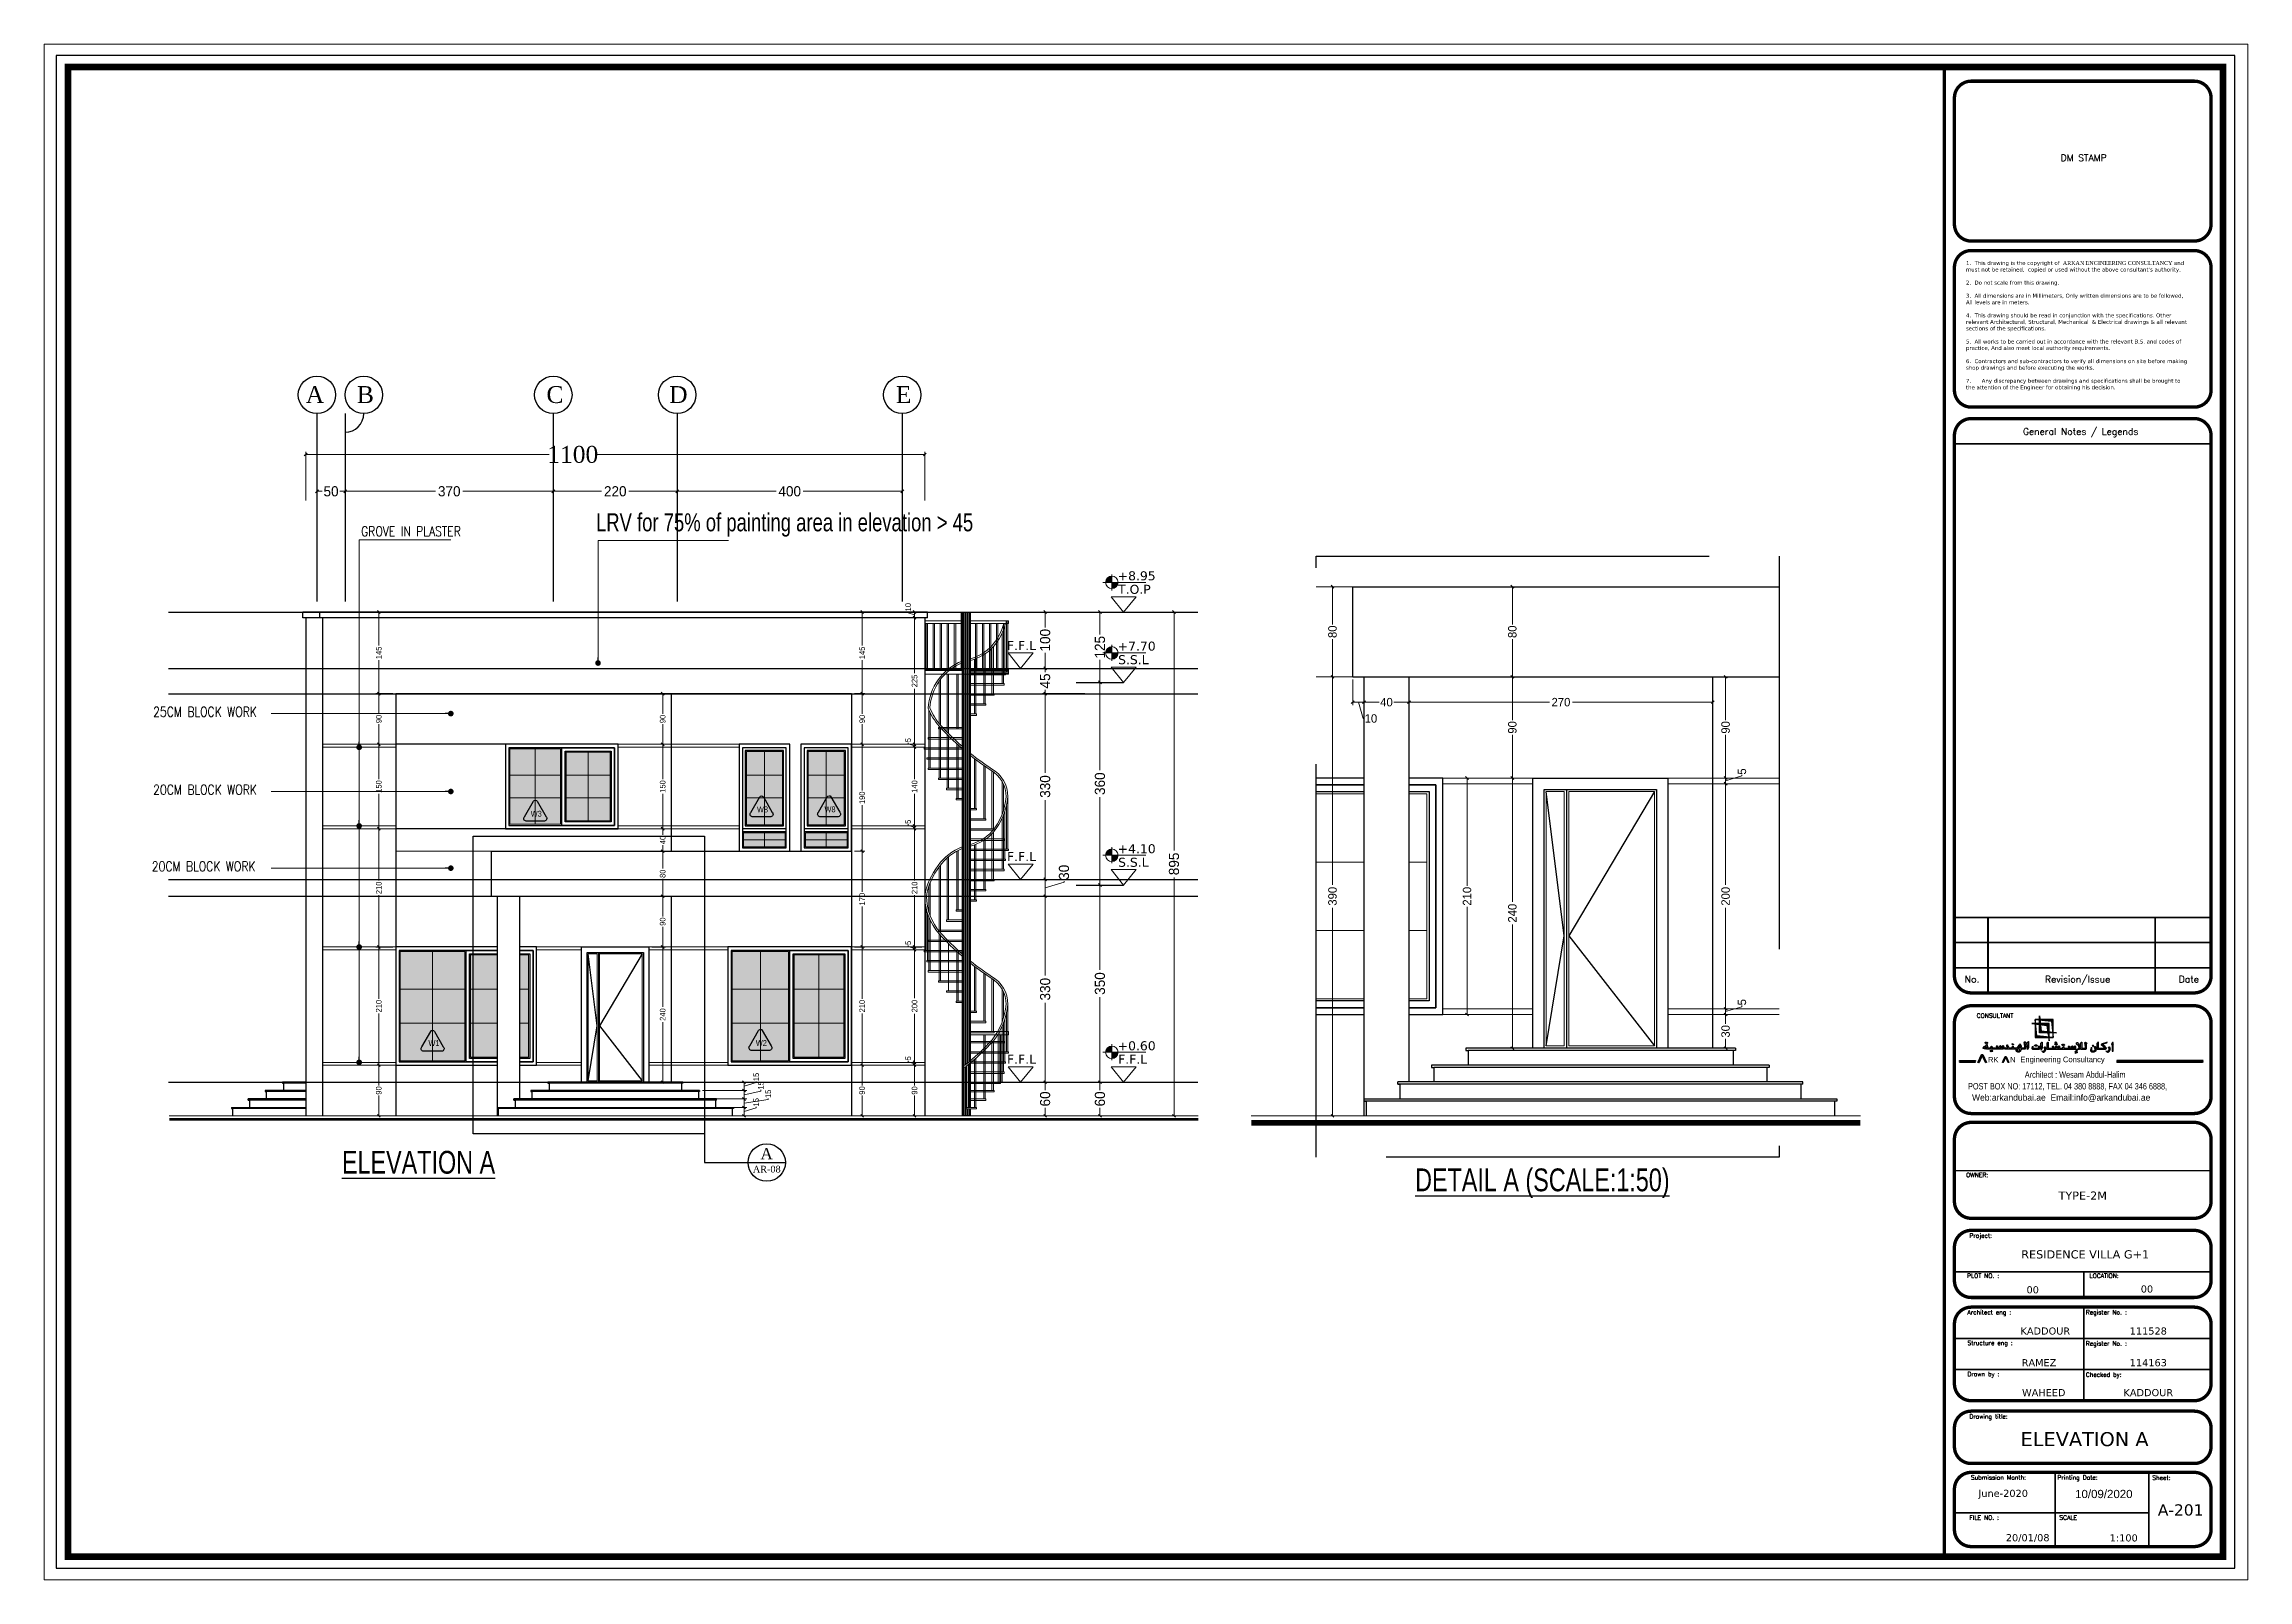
# Paper-space layout 'ELEVATION A' of a CAD drawing. Header units: centimetres, sheet in millimetres. Extents: x 0 to 574, y 0 to 400.
# The model-space entities are those that its viewports show. They can reach past a viewport. Long polylines and large blocks are cut down to what shows.
import ezdxf
from ezdxf.enums import TextEntityAlignment as Align

# ---------------------------------------------------------------- set-up
doc = ezdxf.new("R2010")
doc.units = ezdxf.units.CM
doc.header["$LTSCALE"] = 200
doc.header["$PDMODE"] = 2
for name, pattern in [('A-106-Typical Floor Plan$0$HIDDEN', [0.375, 0.25, -0.125]), ('CENTER2', [1.125, 0.75, -0.125, 0.125, -0.125]), ('DASHED2', [0.375, 0.25, -0.125])]:
    doc.linetypes.add(name, pattern=pattern)
for name, color, linetype in [('AXIS', 9, 'CENTER2'), ('COL', 1, 'Continuous'), ('DIM', 11, 'Continuous'), ('GRID', 9, 'DASHED2'), ('STEP', 7, 'Continuous'), ('WIN', 6, 'Continuous'), ('ZZ', 240, 'Continuous')]:
    doc.layers.add(name, color=color, linetype=linetype)
for name, color, linetype, lineweight in [('HA', 251, 'Continuous', 0), ('HAT', 8, 'Continuous', 9), ('HATCH', 8, 'Continuous', 5), ('Level 10', 7, 'Continuous', 0), ('TEXT', 6, 'Continuous', 18), ('WALL', 3, 'Continuous', 25)]:
    doc.layers.add(name, color=color, linetype=linetype, lineweight=lineweight)
doc.styles.add('$0$$0$$0$sheet notes', font='verdana.ttf')
doc.styles.add('$0$$0$$0$T2', font='')
doc.styles.add('$0$$0$$0$T3', font='timesbd.ttf')
doc.styles.add('$0$$0$Roman', font='romans')
doc.styles.add('ROMANS', font='romans.shx', dxfattribs={"width": 0.8})
doc.styles.add('sheet notes', font='verdana.ttf')
doc.styles.get("Standard").update_dxf_attribs({"font": 'arial.ttf'})
doc.styles.add('STYLE1', font='times.ttf')
doc.styles.add('style8', font='swisscl.ttf', dxfattribs={"width": 0.8})
doc.styles.add('SWISS', font='swisscl.ttf')
doc.styles.add('T1', font='times.ttf')
doc.styles.add('T2', font='')
doc.styles.add('TITLE SHEET SELAITIN$0$$0$$0$$0$sheet notes', font='verdana.ttf')
doc.styles.get('$0$$0$$0$T2').set_extended_font_data('Elisia')
doc.styles.get('T2').set_extended_font_data('Elisia')
doc.dimstyles.new('2ND', dxfattribs={"dimtxt": 15, "dimasz": 5, "dimexe": 5, "dimexo": 5, "dimgap": 1, "dimtad": 0, "dimdec": 0, "dimlfac": 0.5, "dimdsep": 46, "dimtxsty": 'T2', "dimblk1": 'OBLIQUE', "dimblk2": 'OBLIQUE', "dimsah": 1, "dimcen": 0.09, "dimclrd": 4, "dimclre": 4, "dimclrt": 6, "dimadec": 0, "dimazin": 0, "dimtfac": 1, "dimtdec": 0, "dimtofl": 0, "dimtmove": 1, "dimatfit": 2, "dimldrblk": 'OPEN30', "dimfxl": 0, "dimtolj": 1, "dimtzin": 0, "dimlwd": 5, "dimlwe": 5, "dimarcsym": 0})
doc.dimstyles.new('NORMAL', dxfattribs={"dimtxt": 18, "dimasz": 5, "dimexe": 5, "dimexo": 5, "dimgap": 1, "dimtad": 0, "dimdec": 0, "dimdsep": 46, "dimtxsty": 'T2', "dimblk1": 'OBLIQUE', "dimblk2": 'OBLIQUE', "dimsah": 1, "dimcen": 0.09, "dimclrd": 4, "dimclre": 4, "dimclrt": 6, "dimadec": 0, "dimazin": 0, "dimtfac": 1, "dimtdec": 0, "dimtofl": 0, "dimtmove": 1, "dimatfit": 2, "dimldrblk": 'OPEN30', "dimfxl": 0, "dimtolj": 1, "dimtzin": 0, "dimlwd": 5, "dimlwe": 5, "dimarcsym": 0})
doc.dimstyles.new('NORMAL-1', dxfattribs={"dimtxt": 10, "dimasz": 5, "dimexe": 5, "dimexo": 5, "dimgap": 1, "dimtad": 0, "dimdec": 0, "dimdsep": 46, "dimtxsty": 'T2', "dimblk1": 'OBLIQUE', "dimblk2": 'OBLIQUE', "dimsah": 1, "dimcen": 0.09, "dimclrd": 4, "dimclre": 4, "dimclrt": 6, "dimadec": 0, "dimazin": 0, "dimtfac": 1, "dimtdec": 0, "dimtofl": 0, "dimtmove": 1, "dimatfit": 3, "dimldrblk": 'OPEN30', "dimfxl": 0, "dimtolj": 1, "dimtzin": 0, "dimlwd": 5, "dimlwe": 5, "dimarcsym": 0})
pattern_1 = [(45, (48465.165385, -204592.156179), (-0.005587111051, 0.005587111051), [])]
pattern_2 = [(45, (48465.165385, -204592.15618), (-0.0558711105, 0.0558711105), [])]

psp = doc.layouts.new('ELEVATION A')

msp = doc.modelspace()

# ---------------------------------------------------------------- texts
at = {"color": 0, "style": 'TITLE SHEET SELAITIN$0$$0$$0$$0$sheet notes'}
for s, height, p in [('ELEVATION A', 25, (59040.1687, 8313.5955)), ('A-201', 20, (59210.8624, 8187.7563))]:
    msp.add_text(s, height=height, dxfattribs=at).set_placement(p, align=Align.MIDDLE)
at = {"layer": 'DIM', "color": 7, "linetype": 'ByBlock', "style": 'STYLE1'}
for s, height, p in [('A', 30, (55879.3189, 10154.6371)), ('B', 30, (55970.1973, 10154.6371)), ('C', 30, (56307.0301, 10154.6371)), ('D', 30, (56525.1024, 10154.6371)), ('E', 30, (56927.8371, 10154.6371)), ('A', 20, (56687.3175, 8810.8917)), ('AR-08', 12, (56673.8296, 8787.3407))]:
    msp.add_text(s, height=height, dxfattribs=at).set_placement(p)
at = {"layer": 'TEXT', "linetype": 'Continuous', "style": 'SWISS'}
msp.add_text('LRV for 75%%% of painting area in elevation > 45', height=32, dxfattribs=at).set_placement((56395.1006, 9926.6711))
at = {"layer": 'TEXT', "style": 'ROMANS', "width": 0.8}
for s, p in [('GROVE IN PLASTER', (55977.768, 9917.9868)), ('25CM BLOCK WORK', (55608.3096, 9597.2187)), ('20CM BLOCK WORK', (55608.3096, 9458.7359)), ('20CM BLOCK WORK', (55605.9044, 9322.5099))]:
    msp.add_text(s, height=17.5, dxfattribs=at).set_placement(p)
at = {"layer": 'TEXT'}
for s, height, style, p in [('T.O.P', 16.03652, 'sheet notes', (57322.8154, 9815.5695)), ('+8.95', 16.03652, 'sheet notes', (57322.15, 9839.5815)), ('F.F.L', 16.03652, 'sheet notes', (57125.4688, 9715.5695)), ('+7.70', 16.03652, 'sheet notes', (57322.15, 9714.6769)), ('S.S.L', 16.03652, 'sheet notes', (57322.8154, 9690.5695)), ('W8', 10.45094, 'SWISS', (56681.1179, 9427.2252)), ('W8', 10.45094, 'SWISS', (56801.1179, 9427.3533)), ('W3', 10.45094, 'SWISS', (56279.118, 9419.5266)), ('+4.10', 16.03652, 'sheet notes', (57322.15, 9354.6769)), ('F.F.L', 16.03652, 'sheet notes', (57125.4688, 9340.5695)), ('S.S.L', 16.03652, 'sheet notes', (57322.8154, 9330.5695)), ('W1', 10.45094, 'SWISS', (56097.353, 9012.0865)), ('W2', 10.45094, 'SWISS', (56679.1179, 9012.1976)), ('+0.60', 16.03652, 'sheet notes', (57322.15, 9004.5575)), ('F.F.L', 16.03652, 'sheet notes', (57125.4688, 8980.4501)), ('F.F.L', 16.03652, 'sheet notes', (57322.8154, 8980.4501))]:
    msp.add_text(s, height=height, dxfattribs=dict(at, style=style)).set_placement(p)
at = {"layer": 'ZZ', "color": 7, "style": 'style8'}
for s, p in [('%%UELEVATION A', (56079.7304, 8805.5245)), ('%%UDETAIL A (SCALE:1:50)', (58076.6714, 8774.2789))]:
    msp.add_text(s, height=40.5, dxfattribs=at).set_placement(p, align=Align.MIDDLE_CENTER)

# ---------------------------------------------------------------- blocks, each defined once
blk = doc.blocks.new('_OBLIQUE')
at = {"color": 0, "linetype": 'ByBlock'}
blk.add_line((-0.5, -0.5), (0.5, 0.5), dxfattribs=at)
blk = doc.blocks.new('DOT')
at = {"color": 0, "linetype": 'ByBlock'}
blk.add_line((-0.5, 0), (-1, 0), dxfattribs=at)
at = {"color": 0, "linetype": 'ByBlock', "const_width": 0.5}
blk.add_lwpolyline([(-0.25, 0, 1), (0.25, 0, 1)], format="xyb", close=True, dxfattribs=at)
blk = doc.blocks.new('SDF')
at = {"layer": 'TEXT'}
h = blk.add_hatch(color=256, dxfattribs=at)
h.paths.add_polyline_path([(0, 0), (-11.2, 0, -0.414214), (0, 11.3)])
h.paths.add_polyline_path([(0, 0), (11.2, 0, -0.414214), (0, -11.2)])
for p, q in [((-16.1, 0), (60.5, 0)), ((0, -14.2), (0, 14.2))]:
    blk.add_line(p, q, dxfattribs=at)
blk.add_circle((0, 0), 11.2, dxfattribs=at)
blk = doc.blocks.new('*D1076')
at = {"layer": 'Defpoints', "color": 0, "transparency": 16777216}
for p in [(57290.6, 8948), (57290.6, 8948), (57290.6, 8888.2)]:
    blk.add_point(p, dxfattribs=at)
at = {"layer": 'WALL', "color": 4, "lineweight": 5, "transparency": 16777216}
for p, q in [((57290.6, 8948), (57290.6, 8933.7)), ((57290.6, 8888.2), (57290.6, 8902.5))]:
    blk.add_line(p, q, dxfattribs=at)
at = {"layer": 'WALL', "color": 4, "lineweight": 5, "transparency": 16777216, "xscale": 5, "yscale": 5, "zscale": 5}
for p, rotation in [((57290.6, 8948), 90), ((57290.6, 8888.2), 270)]:
    blk.add_blockref('_OBLIQUE', p, dxfattribs=dict(at, rotation=rotation))
at = {"layer": 'WALL', "color": 6, "transparency": 16777216, "insert": (57290.6, 8918.1), "char_height": 18, "attachment_point": 5, "rotation": 90, "style": 'T2'}
blk.add_mtext('\\A1;60', dxfattribs=at)
blk = doc.blocks.new('_Open30')
at = {"color": 0, "linetype": 'ByBlock', "lineweight": -2}
for p, q in [((-1, 0.27), (0, 0)), ((0, 0), (-1, -0.27)), ((0, 0), (-1, 0))]:
    blk.add_line(p, q, dxfattribs=at)
blk = doc.blocks.new('*D1077')
at = {"layer": 'Defpoints', "color": 0, "transparency": 16777216}
for p in [(57422.2, 9783.2), (57422.2, 9783.2), (57422.2, 8888.2)]:
    blk.add_point(p, dxfattribs=at)
at = {"layer": 'WALL', "color": 4, "lineweight": 5, "transparency": 16777216}
for p, q in [((57422.2, 9783.2), (57422.2, 9359.8)), ((57422.2, 8888.2), (57422.2, 9311.5))]:
    blk.add_line(p, q, dxfattribs=at)
at = {"layer": 'WALL', "color": 4, "lineweight": 5, "transparency": 16777216, "xscale": 5, "yscale": 5, "zscale": 5}
for p, rotation in [((57422.2, 9783.2), 90), ((57422.2, 8888.2), 270)]:
    blk.add_blockref('_OBLIQUE', p, dxfattribs=dict(at, rotation=rotation))
at = {"layer": 'WALL', "color": 6, "transparency": 16777216, "insert": (57422.2, 9335.7), "char_height": 18, "attachment_point": 5, "rotation": 90, "style": 'T2'}
blk.add_mtext('\\A1;895', dxfattribs=at)
blk = doc.blocks.new('*D1078')
at = {"layer": 'Defpoints', "color": 0, "transparency": 16777216}
for p in [(57193.2, 8948), (57193.2, 8948), (57193.2, 8888.2)]:
    blk.add_point(p, dxfattribs=at)
at = {"layer": 'WALL', "color": 4, "lineweight": 5, "transparency": 16777216}
for p, q in [((57193.2, 8948), (57193.2, 8933.7)), ((57193.2, 8888.2), (57193.2, 8902.5))]:
    blk.add_line(p, q, dxfattribs=at)
at = {"layer": 'WALL', "color": 4, "lineweight": 5, "transparency": 16777216, "xscale": 5, "yscale": 5, "zscale": 5}
for p, rotation in [((57193.2, 8948), 90), ((57193.2, 8888.2), 270)]:
    blk.add_blockref('_OBLIQUE', p, dxfattribs=dict(at, rotation=rotation))
at = {"layer": 'WALL', "color": 6, "transparency": 16777216, "insert": (57193.2, 8918.1), "char_height": 18, "attachment_point": 5, "rotation": 90, "style": 'T2'}
blk.add_mtext('\\A1;60', dxfattribs=at)
blk = doc.blocks.new('*D1079')
at = {"layer": 'Defpoints', "color": 0, "transparency": 16777216}
for p in [(57193.2, 9308.2), (57193.2, 9308.2), (57193.2, 9278.2)]:
    blk.add_point(p, dxfattribs=at)
at = {"layer": 'WALL', "color": 4, "lineweight": 5, "transparency": 16777216}
for p, q in [((57193.2, 9278.2), (57193.2, 9308.2)), ((57193.2, 9293.2), (57226.7, 9303.2)), ((57226.7, 9303.2), (57226.7, 9305.2))]:
    blk.add_line(p, q, dxfattribs=at)
at = {"layer": 'WALL', "color": 4, "lineweight": 5, "transparency": 16777216, "xscale": 5, "yscale": 5, "zscale": 5}
for p, rotation in [((57193.2, 9308.2), 90), ((57193.2, 9278.2), 270)]:
    blk.add_blockref('_OBLIQUE', p, dxfattribs=dict(at, rotation=rotation))
at = {"layer": 'WALL', "color": 6, "transparency": 16777216, "insert": (57226.7, 9320.8), "char_height": 18, "attachment_point": 5, "rotation": 90, "style": 'T2'}
blk.add_mtext('\\A1;30', dxfattribs=at)
blk = doc.blocks.new('*D1080')
at = {"layer": 'Defpoints', "color": 0, "transparency": 16777216}
for p in [(57193.2, 9683.2), (57193.2, 9683.2), (57193.2, 9638.2)]:
    blk.add_point(p, dxfattribs=at)
at = {"layer": 'WALL', "color": 4, "lineweight": 5, "transparency": 16777216}
for p, q in [((57193.2, 9683.2), (57193.2, 9676.2)), ((57193.2, 9638.2), (57193.2, 9645.1))]:
    blk.add_line(p, q, dxfattribs=at)
at = {"layer": 'WALL', "color": 4, "lineweight": 5, "transparency": 16777216, "xscale": 5, "yscale": 5, "zscale": 5}
for p, rotation in [((57193.2, 9683.2), 90), ((57193.2, 9638.2), 270)]:
    blk.add_blockref('_OBLIQUE', p, dxfattribs=dict(at, rotation=rotation))
at = {"layer": 'WALL', "color": 6, "transparency": 16777216, "insert": (57193.2, 9660.7), "char_height": 18, "attachment_point": 5, "rotation": 90, "style": 'T2'}
blk.add_mtext('\\A1;45', dxfattribs=at)
blk = doc.blocks.new('*D1081')
at = {"layer": 'Defpoints', "color": 0, "transparency": 16777216}
for p in [(57193.2, 9278.2), (57268.5, 9278.2), (57193.2, 8948)]:
    blk.add_point(p, dxfattribs=at)
at = {"layer": 'DIM', "color": 4, "lineweight": 5, "transparency": 16777216}
for p, q in [((57263.5, 9278.2), (57188.2, 9278.2)), ((57193.2, 9278.2), (57193.2, 9137.3)), ((57193.2, 8948), (57193.2, 9089))]:
    blk.add_line(p, q, dxfattribs=at)
at = {"layer": 'DIM', "color": 4, "lineweight": 5, "transparency": 16777216, "xscale": 5, "yscale": 5, "zscale": 5}
for p, rotation in [((57193.2, 9278.2), 90), ((57193.2, 8948), 270)]:
    blk.add_blockref('_OBLIQUE', p, dxfattribs=dict(at, rotation=rotation))
at = {"layer": 'DIM', "color": 6, "transparency": 16777216, "insert": (57193.2, 9113.1), "char_height": 18, "attachment_point": 5, "rotation": 90, "style": 'T2'}
blk.add_mtext('\\A1;330', dxfattribs=at)
blk = doc.blocks.new('*D1082')
at = {"layer": 'Defpoints', "color": 0, "transparency": 16777216}
for p in [(57193.2, 9638.2), (57268.5, 9638.2), (57193.2, 9308.2)]:
    blk.add_point(p, dxfattribs=at)
at = {"layer": 'DIM', "color": 4, "lineweight": 5, "transparency": 16777216}
for p, q in [((57263.5, 9638.2), (57188.2, 9638.2)), ((57193.2, 9638.2), (57193.2, 9497.3)), ((57193.2, 9308.2), (57193.2, 9449))]:
    blk.add_line(p, q, dxfattribs=at)
at = {"layer": 'DIM', "color": 4, "lineweight": 5, "transparency": 16777216, "xscale": 5, "yscale": 5, "zscale": 5}
for p, rotation in [((57193.2, 9638.2), 90), ((57193.2, 9308.2), 270)]:
    blk.add_blockref('_OBLIQUE', p, dxfattribs=dict(at, rotation=rotation))
at = {"layer": 'DIM', "color": 6, "transparency": 16777216, "insert": (57193.2, 9473.2), "char_height": 18, "attachment_point": 5, "rotation": 90, "style": 'T2'}
blk.add_mtext('\\A1;330', dxfattribs=at)
blk = doc.blocks.new('*D1083')
at = {"layer": 'Defpoints', "color": 0, "transparency": 16777216}
for p in [(57191.6, 9783.2), (57193.2, 9783.2), (57193.2, 9683.2)]:
    blk.add_point(p, dxfattribs=at)
at = {"layer": 'DIM', "color": 4, "lineweight": 5, "transparency": 16777216}
for p, q in [((57193.2, 9783.2), (57193.2, 9755.6)), ((57196.6, 9783.2), (57198.2, 9783.2)), ((57193.2, 9683.2), (57193.2, 9710.7))]:
    blk.add_line(p, q, dxfattribs=at)
at = {"layer": 'DIM', "color": 4, "lineweight": 5, "transparency": 16777216, "xscale": 5, "yscale": 5, "zscale": 5}
for p, rotation in [((57193.2, 9783.2), 90), ((57193.2, 9683.2), 270)]:
    blk.add_blockref('_OBLIQUE', p, dxfattribs=dict(at, rotation=rotation))
at = {"layer": 'DIM', "color": 6, "transparency": 16777216, "insert": (57193.2, 9733.2), "char_height": 18, "attachment_point": 5, "rotation": 90, "style": 'T2'}
blk.add_mtext('\\A1;100', dxfattribs=at)
blk = doc.blocks.new('*D1084')
at = {"layer": 'Defpoints', "color": 0, "transparency": 16777216}
for p in [(57290.6, 9298.2), (57290.6, 9298.2), (57290.6, 8948)]:
    blk.add_point(p, dxfattribs=at)
at = {"layer": 'DIM', "color": 4, "lineweight": 5, "transparency": 16777216}
for p, q in [((57290.6, 9298.2), (57290.6, 9147.3)), ((57290.6, 8948), (57290.6, 9099))]:
    blk.add_line(p, q, dxfattribs=at)
at = {"layer": 'DIM', "color": 4, "lineweight": 5, "transparency": 16777216, "xscale": 5, "yscale": 5, "zscale": 5}
for p, rotation in [((57290.6, 9298.2), 90), ((57290.6, 8948), 270)]:
    blk.add_blockref('_OBLIQUE', p, dxfattribs=dict(at, rotation=rotation))
at = {"layer": 'DIM', "color": 6, "transparency": 16777216, "insert": (57290.6, 9123.1), "char_height": 18, "attachment_point": 5, "rotation": 90, "style": 'T2'}
blk.add_mtext('\\A1;350', dxfattribs=at)
blk = doc.blocks.new('*D1085')
at = {"layer": 'Defpoints', "color": 0, "transparency": 16777216}
for p in [(57290.6, 9658.2), (57290.6, 9658.2), (57290.6, 9298.2)]:
    blk.add_point(p, dxfattribs=at)
at = {"layer": 'DIM', "color": 4, "lineweight": 5, "transparency": 16777216}
for p, q in [((57290.6, 9658.2), (57290.6, 9502.3)), ((57290.6, 9298.2), (57290.6, 9454))]:
    blk.add_line(p, q, dxfattribs=at)
at = {"layer": 'DIM', "color": 4, "lineweight": 5, "transparency": 16777216, "xscale": 5, "yscale": 5, "zscale": 5}
for p, rotation in [((57290.6, 9658.2), 90), ((57290.6, 9298.2), 270)]:
    blk.add_blockref('_OBLIQUE', p, dxfattribs=dict(at, rotation=rotation))
at = {"layer": 'DIM', "color": 6, "transparency": 16777216, "insert": (57290.6, 9478.2), "char_height": 18, "attachment_point": 5, "rotation": 90, "style": 'T2'}
blk.add_mtext('\\A1;360', dxfattribs=at)
blk = doc.blocks.new('*D1086')
at = {"layer": 'Defpoints', "color": 0, "transparency": 16777216}
for p in [(57290.6, 9783.2), (57290.6, 9783.2), (57290.6, 9658.2)]:
    blk.add_point(p, dxfattribs=at)
at = {"layer": 'DIM', "color": 4, "lineweight": 5, "transparency": 16777216}
for p, q in [((57290.6, 9783.2), (57290.6, 9743.1)), ((57290.6, 9658.2), (57290.6, 9698.2))]:
    blk.add_line(p, q, dxfattribs=at)
at = {"layer": 'DIM', "color": 4, "lineweight": 5, "transparency": 16777216, "xscale": 5, "yscale": 5, "zscale": 5}
for p, rotation in [((57290.6, 9783.2), 90), ((57290.6, 9658.2), 270)]:
    blk.add_blockref('_OBLIQUE', p, dxfattribs=dict(at, rotation=rotation))
at = {"layer": 'DIM', "color": 6, "transparency": 16777216, "insert": (57290.6, 9720.7), "char_height": 18, "attachment_point": 5, "rotation": 90, "style": 'T2'}
blk.add_mtext('\\A1;125', dxfattribs=at)
blk = doc.blocks.new('*D1087')
at = {"layer": 'Defpoints', "color": 0, "ltscale": 150, "transparency": 16777216}
for p in [(56009.1, 8978), (56039.3, 8978), (56039.3, 8888.2)]:
    blk.add_point(p, dxfattribs=at)
at = {"layer": 'DIM', "color": 4, "lineweight": 5, "ltscale": 150, "transparency": 16777216}
for p, q in [((56034.3, 8978), (56004.1, 8978)), ((56009.1, 8978), (56009.1, 8942.2)), ((56009.1, 8888.2), (56009.1, 8924)), ((56034.3, 8888.2), (56004.1, 8888.2))]:
    blk.add_line(p, q, dxfattribs=at)
at = {"layer": 'DIM', "color": 4, "lineweight": 5, "ltscale": 150, "transparency": 16777216, "xscale": 5, "yscale": 5, "zscale": 5}
for p, rotation in [((56009.1, 8978), 90), ((56009.1, 8888.2), 270)]:
    blk.add_blockref('_OBLIQUE', p, dxfattribs=dict(at, rotation=rotation))
at = {"layer": 'DIM', "color": 6, "ltscale": 150, "transparency": 16777216, "insert": (56009.1, 8933.1), "char_height": 10, "attachment_point": 5, "rotation": 90, "style": 'T2'}
blk.add_mtext('\\A1;90', dxfattribs=at)
blk = doc.blocks.new('*D1088')
at = {"layer": 'Defpoints', "color": 0, "ltscale": 150, "transparency": 16777216}
for p in [(56009.1, 9188), (56039.3, 9188), (56039.3, 8978)]:
    blk.add_point(p, dxfattribs=at)
at = {"layer": 'DIM', "color": 4, "lineweight": 5, "ltscale": 150, "transparency": 16777216}
for p, q in [((56034.3, 9188), (56004.1, 9188)), ((56009.1, 9188), (56009.1, 9096)), ((56009.1, 8978), (56009.1, 9070.1)), ((56034.3, 8978), (56004.1, 8978))]:
    blk.add_line(p, q, dxfattribs=at)
at = {"layer": 'DIM', "color": 4, "lineweight": 5, "ltscale": 150, "transparency": 16777216, "xscale": 5, "yscale": 5, "zscale": 5}
for p, rotation in [((56009.1, 9188), 90), ((56009.1, 8978), 270)]:
    blk.add_blockref('_OBLIQUE', p, dxfattribs=dict(at, rotation=rotation))
at = {"layer": 'DIM', "color": 6, "ltscale": 150, "transparency": 16777216, "insert": (56009.1, 9083), "char_height": 10, "attachment_point": 5, "rotation": 90, "style": 'T2'}
blk.add_mtext('\\A1;210', dxfattribs=at)
blk = doc.blocks.new('*D1089')
at = {"layer": 'Defpoints', "color": 0, "ltscale": 150, "transparency": 16777216}
for p in [(56009.1, 9398.2), (56039.3, 9398.2), (56039.3, 9188)]:
    blk.add_point(p, dxfattribs=at)
at = {"layer": 'DIM', "color": 4, "lineweight": 5, "ltscale": 150, "transparency": 16777216}
for p, q in [((56034.3, 9398.2), (56004.1, 9398.2)), ((56009.1, 9398.2), (56009.1, 9306)), ((56009.1, 9188), (56009.1, 9280.2)), ((56034.3, 9188), (56004.1, 9188))]:
    blk.add_line(p, q, dxfattribs=at)
at = {"layer": 'DIM', "color": 4, "lineweight": 5, "ltscale": 150, "transparency": 16777216, "xscale": 5, "yscale": 5, "zscale": 5}
for p, rotation in [((56009.1, 9398.2), 90), ((56009.1, 9188), 270)]:
    blk.add_blockref('_OBLIQUE', p, dxfattribs=dict(at, rotation=rotation))
at = {"layer": 'DIM', "color": 6, "ltscale": 150, "transparency": 16777216, "insert": (56009.1, 9293.1), "char_height": 10, "attachment_point": 5, "rotation": 90, "style": 'T2'}
blk.add_mtext('\\A1;210', dxfattribs=at)
blk = doc.blocks.new('*D1090')
at = {"layer": 'Defpoints', "color": 0, "ltscale": 150, "transparency": 16777216}
for p in [(56009.1, 9548.2), (56039.3, 9548.2), (56039.3, 9398.2)]:
    blk.add_point(p, dxfattribs=at)
at = {"layer": 'DIM', "color": 4, "lineweight": 5, "ltscale": 150, "transparency": 16777216}
for p, q in [((56034.3, 9548.2), (56004.1, 9548.2)), ((56009.1, 9548.2), (56009.1, 9486.1)), ((56009.1, 9398.2), (56009.1, 9460.3)), ((56034.3, 9398.2), (56004.1, 9398.2))]:
    blk.add_line(p, q, dxfattribs=at)
at = {"layer": 'DIM', "color": 4, "lineweight": 5, "ltscale": 150, "transparency": 16777216, "xscale": 5, "yscale": 5, "zscale": 5}
for p, rotation in [((56009.1, 9548.2), 90), ((56009.1, 9398.2), 270)]:
    blk.add_blockref('_OBLIQUE', p, dxfattribs=dict(at, rotation=rotation))
at = {"layer": 'DIM', "color": 6, "ltscale": 150, "transparency": 16777216, "insert": (56009.1, 9473.2), "char_height": 10, "attachment_point": 5, "rotation": 90, "style": 'T2'}
blk.add_mtext('\\A1;150', dxfattribs=at)
blk = doc.blocks.new('*D1091')
at = {"layer": 'Defpoints', "color": 0, "ltscale": 150, "transparency": 16777216}
for p in [(56009.1, 9638.2), (56039.3, 9638.2), (56039.3, 9548.2)]:
    blk.add_point(p, dxfattribs=at)
at = {"layer": 'DIM', "color": 4, "lineweight": 5, "ltscale": 150, "transparency": 16777216}
for p, q in [((56034.3, 9638.2), (56004.1, 9638.2)), ((56009.1, 9638.2), (56009.1, 9602.3)), ((56009.1, 9548.2), (56009.1, 9584.1)), ((56034.3, 9548.2), (56004.1, 9548.2))]:
    blk.add_line(p, q, dxfattribs=at)
at = {"layer": 'DIM', "color": 4, "lineweight": 5, "ltscale": 150, "transparency": 16777216, "xscale": 5, "yscale": 5, "zscale": 5}
for p, rotation in [((56009.1, 9638.2), 90), ((56009.1, 9548.2), 270)]:
    blk.add_blockref('_OBLIQUE', p, dxfattribs=dict(at, rotation=rotation))
at = {"layer": 'DIM', "color": 6, "ltscale": 150, "transparency": 16777216, "insert": (56009.1, 9593.2), "char_height": 10, "attachment_point": 5, "rotation": 90, "style": 'T2'}
blk.add_mtext('\\A1;90', dxfattribs=at)
blk = doc.blocks.new('*D1092')
at = {"layer": 'Defpoints', "color": 0, "ltscale": 150, "transparency": 16777216}
for p in [(56009.1, 9783.2), (56009.1, 9783.2), (56039.3, 9638.2)]:
    blk.add_point(p, dxfattribs=at)
at = {"layer": 'DIM', "color": 4, "lineweight": 5, "ltscale": 150, "transparency": 16777216}
for p, q in [((56009.1, 9783.2), (56009.1, 9723.6)), ((56009.1, 9638.2), (56009.1, 9697.8)), ((56034.3, 9638.2), (56004.1, 9638.2))]:
    blk.add_line(p, q, dxfattribs=at)
at = {"layer": 'DIM', "color": 4, "lineweight": 5, "ltscale": 150, "transparency": 16777216, "xscale": 5, "yscale": 5, "zscale": 5}
for p, rotation in [((56009.1, 9783.2), 90), ((56009.1, 9638.2), 270)]:
    blk.add_blockref('_OBLIQUE', p, dxfattribs=dict(at, rotation=rotation))
at = {"layer": 'DIM', "color": 6, "ltscale": 150, "transparency": 16777216, "insert": (56009.1, 9710.7), "char_height": 10, "attachment_point": 5, "rotation": 90, "style": 'T2'}
blk.add_mtext('\\A1;145', dxfattribs=at)
blk = doc.blocks.new('*D1093')
at = {"layer": 'Defpoints', "color": 0, "ltscale": 150, "transparency": 16777216}
for p in [(56489.3, 9188), (56513.6, 9188), (56489.3, 8948)]:
    blk.add_point(p, dxfattribs=at)
at = {"layer": 'DIM', "color": 4, "lineweight": 5, "ltscale": 150, "transparency": 16777216}
for p, q in [((56494.3, 9188), (56518.6, 9188)), ((56513.6, 9188), (56513.6, 9081.9)), ((56513.6, 8948), (56513.6, 9054.2)), ((56494.3, 8948), (56518.6, 8948))]:
    blk.add_line(p, q, dxfattribs=at)
at = {"layer": 'DIM', "color": 4, "lineweight": 5, "ltscale": 150, "transparency": 16777216, "xscale": 5, "yscale": 5, "zscale": 5}
for p, rotation in [((56513.6, 9188), 90), ((56513.6, 8948), 270)]:
    blk.add_blockref('_OBLIQUE', p, dxfattribs=dict(at, rotation=rotation))
at = {"layer": 'DIM', "color": 6, "ltscale": 150, "transparency": 16777216, "insert": (56513.6, 9068), "char_height": 10, "attachment_point": 5, "rotation": 90, "style": 'T2'}
blk.add_mtext('\\A1;240', dxfattribs=at)
blk = doc.blocks.new('*D1094')
at = {"layer": 'Defpoints', "color": 0, "ltscale": 150, "transparency": 16777216}
for p in [(56489.3, 9278.2), (56513.6, 9278.2), (56489.3, 9188)]:
    blk.add_point(p, dxfattribs=at)
at = {"layer": 'DIM', "color": 4, "lineweight": 5, "ltscale": 150, "transparency": 16777216}
for p, q in [((56494.3, 9278.2), (56518.6, 9278.2)), ((56513.6, 9278.2), (56513.6, 9242.2)), ((56513.6, 9188), (56513.6, 9224)), ((56494.3, 9188), (56518.6, 9188))]:
    blk.add_line(p, q, dxfattribs=at)
at = {"layer": 'DIM', "color": 4, "lineweight": 5, "ltscale": 150, "transparency": 16777216, "xscale": 5, "yscale": 5, "zscale": 5}
for p, rotation in [((56513.6, 9278.2), 90), ((56513.6, 9188), 270)]:
    blk.add_blockref('_OBLIQUE', p, dxfattribs=dict(at, rotation=rotation))
at = {"layer": 'DIM', "color": 6, "ltscale": 150, "transparency": 16777216, "insert": (56513.6, 9233.1), "char_height": 10, "attachment_point": 5, "rotation": 90, "style": 'T2'}
blk.add_mtext('\\A1;90', dxfattribs=at)
blk = doc.blocks.new('*D1095')
at = {"layer": 'Defpoints', "color": 0, "ltscale": 150, "transparency": 16777216}
for p in [(56489.3, 9358.2), (56513.6, 9358.2), (56489.3, 9278.2)]:
    blk.add_point(p, dxfattribs=at)
at = {"layer": 'DIM', "color": 4, "lineweight": 5, "ltscale": 150, "transparency": 16777216}
for p, q in [((56494.3, 9358.2), (56518.6, 9358.2)), ((56513.6, 9358.2), (56513.6, 9327.3)), ((56513.6, 9278.2), (56513.6, 9309.1)), ((56494.3, 9278.2), (56518.6, 9278.2))]:
    blk.add_line(p, q, dxfattribs=at)
at = {"layer": 'DIM', "color": 4, "lineweight": 5, "ltscale": 150, "transparency": 16777216, "xscale": 5, "yscale": 5, "zscale": 5}
for p, rotation in [((56513.6, 9358.2), 90), ((56513.6, 9278.2), 270)]:
    blk.add_blockref('_OBLIQUE', p, dxfattribs=dict(at, rotation=rotation))
at = {"layer": 'DIM', "color": 6, "ltscale": 150, "transparency": 16777216, "insert": (56513.6, 9318.2), "char_height": 10, "attachment_point": 5, "rotation": 90, "style": 'T2'}
blk.add_mtext('\\A1;80', dxfattribs=at)
blk = doc.blocks.new('*D1096')
at = {"layer": 'Defpoints', "color": 0, "ltscale": 150, "transparency": 16777216}
for p in [(56434.3, 9398.2), (56513.6, 9398.2), (56489.3, 9358.2)]:
    blk.add_point(p, dxfattribs=at)
at = {"layer": 'DIM', "color": 4, "lineweight": 5, "ltscale": 150, "transparency": 16777216}
for p, q in [((56439.3, 9398.2), (56518.6, 9398.2)), ((56513.6, 9398.2), (56513.6, 9387.3)), ((56513.6, 9358.2), (56513.6, 9369.1)), ((56494.3, 9358.2), (56518.6, 9358.2))]:
    blk.add_line(p, q, dxfattribs=at)
at = {"layer": 'DIM', "color": 4, "lineweight": 5, "ltscale": 150, "transparency": 16777216, "xscale": 5, "yscale": 5, "zscale": 5}
for p, rotation in [((56513.6, 9398.2), 90), ((56513.6, 9358.2), 270)]:
    blk.add_blockref('_OBLIQUE', p, dxfattribs=dict(at, rotation=rotation))
at = {"layer": 'DIM', "color": 6, "ltscale": 150, "transparency": 16777216, "insert": (56513.6, 9378.2), "char_height": 10, "attachment_point": 5, "rotation": 90, "style": 'T2'}
blk.add_mtext('\\A1;40', dxfattribs=at)
blk = doc.blocks.new('*D1097')
at = {"layer": 'Defpoints', "color": 0, "ltscale": 150, "transparency": 16777216}
for p in [(56434.3, 9548.2), (56513.6, 9548.2), (56434.3, 9398.2)]:
    blk.add_point(p, dxfattribs=at)
at = {"layer": 'DIM', "color": 4, "lineweight": 5, "ltscale": 150, "transparency": 16777216}
for p, q in [((56439.3, 9548.2), (56518.6, 9548.2)), ((56513.6, 9548.2), (56513.6, 9486.1)), ((56513.6, 9398.2), (56513.6, 9460.3)), ((56439.3, 9398.2), (56518.6, 9398.2))]:
    blk.add_line(p, q, dxfattribs=at)
at = {"layer": 'DIM', "color": 4, "lineweight": 5, "ltscale": 150, "transparency": 16777216, "xscale": 5, "yscale": 5, "zscale": 5}
for p, rotation in [((56513.6, 9548.2), 90), ((56513.6, 9398.2), 270)]:
    blk.add_blockref('_OBLIQUE', p, dxfattribs=dict(at, rotation=rotation))
at = {"layer": 'DIM', "color": 6, "ltscale": 150, "transparency": 16777216, "insert": (56513.6, 9473.2), "char_height": 10, "attachment_point": 5, "rotation": 90, "style": 'T2'}
blk.add_mtext('\\A1;150', dxfattribs=at)
blk = doc.blocks.new('*D1098')
at = {"layer": 'Defpoints', "color": 0, "ltscale": 150, "transparency": 16777216}
for p in [(56434.3, 9638.2), (56513.6, 9638.2), (56434.3, 9548.2)]:
    blk.add_point(p, dxfattribs=at)
at = {"layer": 'DIM', "color": 4, "lineweight": 5, "ltscale": 150, "transparency": 16777216}
for p, q in [((56439.3, 9638.2), (56518.6, 9638.2)), ((56513.6, 9638.2), (56513.6, 9602.3)), ((56513.6, 9548.2), (56513.6, 9584.1)), ((56439.3, 9548.2), (56518.6, 9548.2))]:
    blk.add_line(p, q, dxfattribs=at)
at = {"layer": 'DIM', "color": 4, "lineweight": 5, "ltscale": 150, "transparency": 16777216, "xscale": 5, "yscale": 5, "zscale": 5}
for p, rotation in [((56513.6, 9638.2), 90), ((56513.6, 9548.2), 270)]:
    blk.add_blockref('_OBLIQUE', p, dxfattribs=dict(at, rotation=rotation))
at = {"layer": 'DIM', "color": 6, "ltscale": 150, "transparency": 16777216, "insert": (56513.6, 9593.2), "char_height": 10, "attachment_point": 5, "rotation": 90, "style": 'T2'}
blk.add_mtext('\\A1;90', dxfattribs=at)
blk = doc.blocks.new('*D1099')
at = {"layer": 'Defpoints', "color": 0, "ltscale": 150, "transparency": 16777216}
for p in [(56849.3, 8978), (56868, 8978), (56849.3, 8888.2)]:
    blk.add_point(p, dxfattribs=at)
at = {"layer": 'DIM', "color": 4, "lineweight": 5, "ltscale": 150, "transparency": 16777216}
for p, q in [((56854.3, 8978), (56873, 8978)), ((56868, 8978), (56868, 8942.2)), ((56868, 8888.2), (56868, 8924)), ((56854.3, 8888.2), (56873, 8888.2))]:
    blk.add_line(p, q, dxfattribs=at)
at = {"layer": 'DIM', "color": 4, "lineweight": 5, "ltscale": 150, "transparency": 16777216, "xscale": 5, "yscale": 5, "zscale": 5}
for p, rotation in [((56868, 8978), 90), ((56868, 8888.2), 270)]:
    blk.add_blockref('_OBLIQUE', p, dxfattribs=dict(at, rotation=rotation))
at = {"layer": 'DIM', "color": 6, "ltscale": 150, "transparency": 16777216, "insert": (56868, 8933.1), "char_height": 10, "attachment_point": 5, "rotation": 90, "style": 'T2'}
blk.add_mtext('\\A1;90', dxfattribs=at)
blk = doc.blocks.new('*D1100')
at = {"layer": 'Defpoints', "color": 0, "ltscale": 150, "transparency": 16777216}
for p in [(56849.3, 9188), (56868, 9188), (56849.3, 8978)]:
    blk.add_point(p, dxfattribs=at)
at = {"layer": 'DIM', "color": 4, "lineweight": 5, "ltscale": 150, "transparency": 16777216}
for p, q in [((56854.3, 9188), (56873, 9188)), ((56868, 9188), (56868, 9096)), ((56868, 8978), (56868, 9070.1)), ((56854.3, 8978), (56873, 8978))]:
    blk.add_line(p, q, dxfattribs=at)
at = {"layer": 'DIM', "color": 4, "lineweight": 5, "ltscale": 150, "transparency": 16777216, "xscale": 5, "yscale": 5, "zscale": 5}
for p, rotation in [((56868, 9188), 90), ((56868, 8978), 270)]:
    blk.add_blockref('_OBLIQUE', p, dxfattribs=dict(at, rotation=rotation))
at = {"layer": 'DIM', "color": 6, "ltscale": 150, "transparency": 16777216, "insert": (56868, 9083), "char_height": 10, "attachment_point": 5, "rotation": 90, "style": 'T2'}
blk.add_mtext('\\A1;210', dxfattribs=at)
blk = doc.blocks.new('*D1101')
at = {"layer": 'Defpoints', "color": 0, "ltscale": 150, "transparency": 16777216}
for p in [(56849.3, 9358.2), (56868, 9358.2), (56849.3, 9188)]:
    blk.add_point(p, dxfattribs=at)
at = {"layer": 'DIM', "color": 4, "lineweight": 5, "ltscale": 150, "transparency": 16777216}
for p, q in [((56854.3, 9358.2), (56873, 9358.2)), ((56868, 9358.2), (56868, 9286)), ((56868, 9188), (56868, 9260.2)), ((56854.3, 9188), (56873, 9188))]:
    blk.add_line(p, q, dxfattribs=at)
at = {"layer": 'DIM', "color": 4, "lineweight": 5, "ltscale": 150, "transparency": 16777216, "xscale": 5, "yscale": 5, "zscale": 5}
for p, rotation in [((56868, 9358.2), 90), ((56868, 9188), 270)]:
    blk.add_blockref('_OBLIQUE', p, dxfattribs=dict(at, rotation=rotation))
at = {"layer": 'DIM', "color": 6, "ltscale": 150, "transparency": 16777216, "insert": (56868, 9273.1), "char_height": 10, "attachment_point": 5, "rotation": 90, "style": 'T2'}
blk.add_mtext('\\A1;170', dxfattribs=at)
blk = doc.blocks.new('*D1102')
at = {"layer": 'Defpoints', "color": 0, "ltscale": 150, "transparency": 16777216}
for p in [(56849.3, 9548.2), (56868, 9548.2), (56849.3, 9358.2)]:
    blk.add_point(p, dxfattribs=at)
at = {"layer": 'DIM', "color": 4, "lineweight": 5, "ltscale": 150, "transparency": 16777216}
for p, q in [((56854.3, 9548.2), (56873, 9548.2)), ((56868, 9548.2), (56868, 9466.1)), ((56868, 9358.2), (56868, 9440.3)), ((56854.3, 9358.2), (56873, 9358.2))]:
    blk.add_line(p, q, dxfattribs=at)
at = {"layer": 'DIM', "color": 4, "lineweight": 5, "ltscale": 150, "transparency": 16777216, "xscale": 5, "yscale": 5, "zscale": 5}
for p, rotation in [((56868, 9548.2), 90), ((56868, 9358.2), 270)]:
    blk.add_blockref('_OBLIQUE', p, dxfattribs=dict(at, rotation=rotation))
at = {"layer": 'DIM', "color": 6, "ltscale": 150, "transparency": 16777216, "insert": (56868, 9453.2), "char_height": 10, "attachment_point": 5, "rotation": 90, "style": 'T2'}
blk.add_mtext('\\A1;190', dxfattribs=at)
blk = doc.blocks.new('*D1103')
at = {"layer": 'Defpoints', "color": 0, "ltscale": 150, "transparency": 16777216}
for p in [(56849.3, 9638.2), (56868, 9638.2), (56849.3, 9548.2)]:
    blk.add_point(p, dxfattribs=at)
at = {"layer": 'DIM', "color": 4, "lineweight": 5, "ltscale": 150, "transparency": 16777216}
for p, q in [((56854.3, 9638.2), (56873, 9638.2)), ((56868, 9638.2), (56868, 9602.3)), ((56868, 9548.2), (56868, 9584.1)), ((56854.3, 9548.2), (56873, 9548.2))]:
    blk.add_line(p, q, dxfattribs=at)
at = {"layer": 'DIM', "color": 4, "lineweight": 5, "ltscale": 150, "transparency": 16777216, "xscale": 5, "yscale": 5, "zscale": 5}
for p, rotation in [((56868, 9638.2), 90), ((56868, 9548.2), 270)]:
    blk.add_blockref('_OBLIQUE', p, dxfattribs=dict(at, rotation=rotation))
at = {"layer": 'DIM', "color": 6, "ltscale": 150, "transparency": 16777216, "insert": (56868, 9593.2), "char_height": 10, "attachment_point": 5, "rotation": 90, "style": 'T2'}
blk.add_mtext('\\A1;90', dxfattribs=at)
blk = doc.blocks.new('*D1104')
at = {"layer": 'Defpoints', "color": 0, "ltscale": 150, "transparency": 16777216}
for p in [(56868, 9783.2), (56868, 9783.2), (56849.3, 9638.2)]:
    blk.add_point(p, dxfattribs=at)
at = {"layer": 'DIM', "color": 4, "lineweight": 5, "ltscale": 150, "transparency": 16777216}
for p, q in [((56868, 9783.2), (56868, 9723.6)), ((56868, 9638.2), (56868, 9697.8)), ((56854.3, 9638.2), (56873, 9638.2))]:
    blk.add_line(p, q, dxfattribs=at)
at = {"layer": 'DIM', "color": 4, "lineweight": 5, "ltscale": 150, "transparency": 16777216, "xscale": 5, "yscale": 5, "zscale": 5}
for p, rotation in [((56868, 9783.2), 90), ((56868, 9638.2), 270)]:
    blk.add_blockref('_OBLIQUE', p, dxfattribs=dict(at, rotation=rotation))
at = {"layer": 'DIM', "color": 6, "ltscale": 150, "transparency": 16777216, "insert": (56868, 9710.7), "char_height": 10, "attachment_point": 5, "rotation": 90, "style": 'T2'}
blk.add_mtext('\\A1;145', dxfattribs=at)
blk = doc.blocks.new('*D1105')
at = {"layer": 'Defpoints', "color": 0, "ltscale": 150, "transparency": 16777216}
for p in [(56961.2, 8978), (56979.3, 8978), (56979.3, 8888.2)]:
    blk.add_point(p, dxfattribs=at)
at = {"layer": 'DIM', "color": 4, "lineweight": 5, "ltscale": 150, "transparency": 16777216}
for p, q in [((56974.3, 8978), (56956.2, 8978)), ((56961.2, 8978), (56961.2, 8942.2)), ((56961.2, 8888.2), (56961.2, 8924)), ((56974.3, 8888.2), (56956.2, 8888.2))]:
    blk.add_line(p, q, dxfattribs=at)
at = {"layer": 'DIM', "color": 4, "lineweight": 5, "ltscale": 150, "transparency": 16777216, "xscale": 5, "yscale": 5, "zscale": 5}
for p, rotation in [((56961.2, 8978), 90), ((56961.2, 8888.2), 270)]:
    blk.add_blockref('_OBLIQUE', p, dxfattribs=dict(at, rotation=rotation))
at = {"layer": 'DIM', "color": 6, "ltscale": 150, "transparency": 16777216, "insert": (56961.2, 8933.1), "char_height": 10, "attachment_point": 5, "rotation": 90, "style": 'T2'}
blk.add_mtext('\\A1;90', dxfattribs=at)
blk = doc.blocks.new('*D1106')
at = {"layer": 'Defpoints', "color": 0, "ltscale": 150, "transparency": 16777216}
for p in [(56961.2, 8983), (56979.3, 8983), (56979.3, 8978)]:
    blk.add_point(p, dxfattribs=at)
at = {"layer": 'DIM', "color": 4, "lineweight": 5, "ltscale": 150, "transparency": 16777216}
for p, q in [((56949.7, 8984), (56949.7, 8986)), ((56961.2, 8980.5), (56949.7, 8984)), ((56974.3, 8983), (56956.2, 8983)), ((56974.3, 8978), (56956.2, 8978)), ((56961.2, 8978), (56961.2, 8983))]:
    blk.add_line(p, q, dxfattribs=at)
at = {"layer": 'DIM', "color": 4, "lineweight": 5, "ltscale": 150, "transparency": 16777216, "xscale": 5, "yscale": 5, "zscale": 5}
for p, rotation in [((56961.2, 8983), 90), ((56961.2, 8978), 270)]:
    blk.add_blockref('_OBLIQUE', p, dxfattribs=dict(at, rotation=rotation))
at = {"layer": 'DIM', "color": 6, "ltscale": 150, "transparency": 16777216, "insert": (56949.7, 8990.3), "char_height": 10, "attachment_point": 5, "rotation": 90, "style": 'T2'}
blk.add_mtext('\\A1;5', dxfattribs=at)
blk = doc.blocks.new('*D1107')
at = {"layer": 'Defpoints', "color": 0, "ltscale": 150, "transparency": 16777216}
for p in [(56961.2, 9188), (56979.3, 9188), (56979.3, 9183)]:
    blk.add_point(p, dxfattribs=at)
at = {"layer": 'DIM', "color": 4, "lineweight": 5, "ltscale": 150, "transparency": 16777216}
for p, q in [((56949.7, 9189), (56949.7, 9191)), ((56961.2, 9185.5), (56949.7, 9189)), ((56974.3, 9188), (56956.2, 9188)), ((56974.3, 9183), (56956.2, 9183)), ((56961.2, 9183), (56961.2, 9188))]:
    blk.add_line(p, q, dxfattribs=at)
at = {"layer": 'DIM', "color": 4, "lineweight": 5, "ltscale": 150, "transparency": 16777216, "xscale": 5, "yscale": 5, "zscale": 5}
for p, rotation in [((56961.2, 9188), 90), ((56961.2, 9183), 270)]:
    blk.add_blockref('_OBLIQUE', p, dxfattribs=dict(at, rotation=rotation))
at = {"layer": 'DIM', "color": 6, "ltscale": 150, "transparency": 16777216, "insert": (56949.7, 9195.3), "char_height": 10, "attachment_point": 5, "rotation": 90, "style": 'T2'}
blk.add_mtext('\\A1;5', dxfattribs=at)
blk = doc.blocks.new('*D1108')
at = {"layer": 'Defpoints', "color": 0, "ltscale": 150, "transparency": 16777216}
for p in [(56961.2, 9398.2), (56979.3, 9398.2), (56979.3, 9188)]:
    blk.add_point(p, dxfattribs=at)
at = {"layer": 'DIM', "color": 4, "lineweight": 5, "ltscale": 150, "transparency": 16777216}
for p, q in [((56974.3, 9398.2), (56956.2, 9398.2)), ((56961.2, 9398.2), (56961.2, 9306)), ((56961.2, 9188), (56961.2, 9280.2)), ((56974.3, 9188), (56956.2, 9188))]:
    blk.add_line(p, q, dxfattribs=at)
at = {"layer": 'DIM', "color": 4, "lineweight": 5, "ltscale": 150, "transparency": 16777216, "xscale": 5, "yscale": 5, "zscale": 5}
for p, rotation in [((56961.2, 9398.2), 90), ((56961.2, 9188), 270)]:
    blk.add_blockref('_OBLIQUE', p, dxfattribs=dict(at, rotation=rotation))
at = {"layer": 'DIM', "color": 6, "ltscale": 150, "transparency": 16777216, "insert": (56961.2, 9293.1), "char_height": 10, "attachment_point": 5, "rotation": 90, "style": 'T2'}
blk.add_mtext('\\A1;210', dxfattribs=at)
blk = doc.blocks.new('*D1109')
at = {"layer": 'Defpoints', "color": 0, "ltscale": 150, "transparency": 16777216}
for p in [(56961.2, 9403.2), (56979.3, 9403.2), (56979.3, 9398.2)]:
    blk.add_point(p, dxfattribs=at)
at = {"layer": 'DIM', "color": 4, "lineweight": 5, "ltscale": 150, "transparency": 16777216}
for p, q in [((56949.7, 9404.1), (56949.7, 9406.1)), ((56961.2, 9400.7), (56949.7, 9404.1)), ((56974.3, 9403.2), (56956.2, 9403.2)), ((56961.2, 9398.2), (56961.2, 9403.2)), ((56974.3, 9398.2), (56956.2, 9398.2))]:
    blk.add_line(p, q, dxfattribs=at)
at = {"layer": 'DIM', "color": 4, "lineweight": 5, "ltscale": 150, "transparency": 16777216, "xscale": 5, "yscale": 5, "zscale": 5}
for p, rotation in [((56961.2, 9403.2), 90), ((56961.2, 9398.2), 270)]:
    blk.add_blockref('_OBLIQUE', p, dxfattribs=dict(at, rotation=rotation))
at = {"layer": 'DIM', "color": 6, "ltscale": 150, "transparency": 16777216, "insert": (56949.7, 9410.5), "char_height": 10, "attachment_point": 5, "rotation": 90, "style": 'T2'}
blk.add_mtext('\\A1;5', dxfattribs=at)
blk = doc.blocks.new('*D1110')
at = {"layer": 'Defpoints', "color": 0, "ltscale": 150, "transparency": 16777216}
for p in [(56961.2, 9543.2), (56979.3, 9543.2), (56979.3, 9403.2)]:
    blk.add_point(p, dxfattribs=at)
at = {"layer": 'DIM', "color": 4, "lineweight": 5, "ltscale": 150, "transparency": 16777216}
for p, q in [((56974.3, 9543.2), (56956.2, 9543.2)), ((56961.2, 9543.2), (56961.2, 9486.1)), ((56961.2, 9403.2), (56961.2, 9460.3)), ((56974.3, 9403.2), (56956.2, 9403.2))]:
    blk.add_line(p, q, dxfattribs=at)
at = {"layer": 'DIM', "color": 4, "lineweight": 5, "ltscale": 150, "transparency": 16777216, "xscale": 5, "yscale": 5, "zscale": 5}
for p, rotation in [((56961.2, 9543.2), 90), ((56961.2, 9403.2), 270)]:
    blk.add_blockref('_OBLIQUE', p, dxfattribs=dict(at, rotation=rotation))
at = {"layer": 'DIM', "color": 6, "ltscale": 150, "transparency": 16777216, "insert": (56961.2, 9473.2), "char_height": 10, "attachment_point": 5, "rotation": 90, "style": 'T2'}
blk.add_mtext('\\A1;140', dxfattribs=at)
blk = doc.blocks.new('*D1111')
at = {"layer": 'Defpoints', "color": 0, "ltscale": 150, "transparency": 16777216}
for p in [(56961.2, 9548.2), (56979.3, 9548.2), (56979.3, 9543.2)]:
    blk.add_point(p, dxfattribs=at)
at = {"layer": 'DIM', "color": 4, "lineweight": 5, "ltscale": 150, "transparency": 16777216}
for p, q in [((56949.7, 9549.1), (56949.7, 9551.1)), ((56961.2, 9545.7), (56949.7, 9549.1)), ((56974.3, 9548.2), (56956.2, 9548.2)), ((56974.3, 9543.2), (56956.2, 9543.2)), ((56961.2, 9543.2), (56961.2, 9548.2))]:
    blk.add_line(p, q, dxfattribs=at)
at = {"layer": 'DIM', "color": 4, "lineweight": 5, "ltscale": 150, "transparency": 16777216, "xscale": 5, "yscale": 5, "zscale": 5}
for p, rotation in [((56961.2, 9548.2), 90), ((56961.2, 9543.2), 270)]:
    blk.add_blockref('_OBLIQUE', p, dxfattribs=dict(at, rotation=rotation))
at = {"layer": 'DIM', "color": 6, "ltscale": 150, "transparency": 16777216, "insert": (56949.7, 9555.5), "char_height": 10, "attachment_point": 5, "rotation": 90, "style": 'T2'}
blk.add_mtext('\\A1;5', dxfattribs=at)
blk = doc.blocks.new('*D1112')
at = {"layer": 'Defpoints', "color": 0, "ltscale": 150, "transparency": 16777216}
for p in [(56961.2, 9773.2), (56984.3, 9773.2), (56979.3, 9548.2)]:
    blk.add_point(p, dxfattribs=at)
at = {"layer": 'DIM', "color": 4, "lineweight": 5, "ltscale": 150, "transparency": 16777216}
for p, q in [((56979.3, 9773.2), (56956.2, 9773.2)), ((56961.2, 9773.2), (56961.2, 9674.5)), ((56961.2, 9548.2), (56961.2, 9646.8)), ((56974.3, 9548.2), (56956.2, 9548.2))]:
    blk.add_line(p, q, dxfattribs=at)
at = {"layer": 'DIM', "color": 4, "lineweight": 5, "ltscale": 150, "transparency": 16777216, "xscale": 5, "yscale": 5, "zscale": 5}
for p, rotation in [((56961.2, 9773.2), 90), ((56961.2, 9548.2), 270)]:
    blk.add_blockref('_OBLIQUE', p, dxfattribs=dict(at, rotation=rotation))
at = {"layer": 'DIM', "color": 6, "ltscale": 150, "transparency": 16777216, "insert": (56961.2, 9660.7), "char_height": 10, "attachment_point": 5, "rotation": 90, "style": 'T2'}
blk.add_mtext('\\A1;225', dxfattribs=at)
blk = doc.blocks.new('*D1113')
at = {"layer": 'Defpoints', "color": 0, "ltscale": 150, "transparency": 16777216}
for p in [(56961.2, 9783.2), (56984.3, 9783.2), (56984.3, 9773.2)]:
    blk.add_point(p, dxfattribs=at)
at = {"layer": 'DIM', "color": 4, "lineweight": 5, "ltscale": 150, "transparency": 16777216}
for p, q in [((56949.7, 9781.6), (56949.7, 9783.6)), ((56961.2, 9778.2), (56949.7, 9781.6)), ((56979.3, 9783.2), (56956.2, 9783.2)), ((56979.3, 9773.2), (56956.2, 9773.2)), ((56961.2, 9773.2), (56961.2, 9783.2))]:
    blk.add_line(p, q, dxfattribs=at)
at = {"layer": 'DIM', "color": 4, "lineweight": 5, "ltscale": 150, "transparency": 16777216, "xscale": 5, "yscale": 5, "zscale": 5}
for p, rotation in [((56961.2, 9783.2), 90), ((56961.2, 9773.2), 270)]:
    blk.add_blockref('_OBLIQUE', p, dxfattribs=dict(at, rotation=rotation))
at = {"layer": 'DIM', "color": 6, "ltscale": 150, "transparency": 16777216, "insert": (56949.7, 9791.8), "char_height": 10, "attachment_point": 5, "rotation": 90, "style": 'T2'}
blk.add_mtext('\\A1;10', dxfattribs=at)
blk = doc.blocks.new('*D1114')
at = {"layer": 'Defpoints', "color": 0, "ltscale": 150, "transparency": 16777216}
for p in [(58023.4, 9488.2), (58059.7, 9488.2), (58059.7, 9008.2)]:
    blk.add_point(p, dxfattribs=at)
at = {"layer": 'DIM', "color": 4, "lineweight": 5, "ltscale": 150, "transparency": 16777216}
for p, q in [((58054.7, 9488.2), (58018.4, 9488.2)), ((58023.4, 9488.2), (58023.4, 9268.5)), ((58023.4, 9008.2), (58023.4, 9227.9)), ((58054.7, 9008.2), (58018.4, 9008.2))]:
    blk.add_line(p, q, dxfattribs=at)
at = {"layer": 'DIM', "color": 4, "lineweight": 5, "ltscale": 150, "transparency": 16777216, "xscale": 5, "yscale": 5, "zscale": 5}
for p, rotation in [((58023.4, 9488.2), 90), ((58023.4, 9008.2), 270)]:
    blk.add_blockref('_OBLIQUE', p, dxfattribs=dict(at, rotation=rotation))
at = {"layer": 'DIM', "color": 6, "ltscale": 150, "transparency": 16777216, "insert": (58023.4, 9248.2), "char_height": 15, "attachment_point": 5, "rotation": 90, "style": 'T2'}
blk.add_mtext('\\A1;240', dxfattribs=at)
blk = doc.blocks.new('*D1115')
at = {"layer": 'Defpoints', "color": 0, "ltscale": 150, "transparency": 16777216}
for p in [(58023.4, 9668.2), (58059.7, 9668.2), (58059.7, 9488.2)]:
    blk.add_point(p, dxfattribs=at)
at = {"layer": 'DIM', "color": 4, "lineweight": 5, "ltscale": 150, "transparency": 16777216}
for p, q in [((58054.7, 9668.2), (58018.4, 9668.2)), ((58023.4, 9668.2), (58023.4, 9591.3)), ((58023.4, 9488.2), (58023.4, 9565)), ((58054.7, 9488.2), (58018.4, 9488.2))]:
    blk.add_line(p, q, dxfattribs=at)
at = {"layer": 'DIM', "color": 4, "lineweight": 5, "ltscale": 150, "transparency": 16777216, "xscale": 5, "yscale": 5, "zscale": 5}
for p, rotation in [((58023.4, 9668.2), 90), ((58023.4, 9488.2), 270)]:
    blk.add_blockref('_OBLIQUE', p, dxfattribs=dict(at, rotation=rotation))
at = {"layer": 'DIM', "color": 6, "ltscale": 150, "transparency": 16777216, "insert": (58023.4, 9578.2), "char_height": 15, "attachment_point": 5, "rotation": 90, "style": 'T2'}
blk.add_mtext('\\A1;90', dxfattribs=at)
blk = doc.blocks.new('*D1116')
at = {"layer": 'Defpoints', "color": 0, "ltscale": 150, "transparency": 16777216}
for p in [(58023.4, 9828.2), (58059.7, 9828.2), (58059.7, 9668.2)]:
    blk.add_point(p, dxfattribs=at)
at = {"layer": 'DIM', "color": 4, "lineweight": 5, "ltscale": 150, "transparency": 16777216}
for p, q in [((58054.7, 9828.2), (58018.4, 9828.2)), ((58023.4, 9828.2), (58023.4, 9761.3)), ((58023.4, 9668.2), (58023.4, 9735)), ((58054.7, 9668.2), (58018.4, 9668.2))]:
    blk.add_line(p, q, dxfattribs=at)
at = {"layer": 'DIM', "color": 4, "lineweight": 5, "ltscale": 150, "transparency": 16777216, "xscale": 5, "yscale": 5, "zscale": 5}
for p, rotation in [((58023.4, 9828.2), 90), ((58023.4, 9668.2), 270)]:
    blk.add_blockref('_OBLIQUE', p, dxfattribs=dict(at, rotation=rotation))
at = {"layer": 'DIM', "color": 6, "ltscale": 150, "transparency": 16777216, "insert": (58023.4, 9748.2), "char_height": 15, "attachment_point": 5, "rotation": 90, "style": 'T2'}
blk.add_mtext('\\A1;80', dxfattribs=at)
blk = doc.blocks.new('*D1117')
at = {"layer": 'Defpoints', "color": 0, "ltscale": 150, "transparency": 16777216}
for p in [(57739.7, 9668.2), (57759.7, 9668.2), (57759.7, 9623)]:
    blk.add_point(p, dxfattribs=at)
at = {"layer": 'DIM', "color": 4, "lineweight": 5, "ltscale": 150, "transparency": 16777216}
for p, q in [((57739.7, 9663.2), (57739.7, 9618)), ((57759.7, 9663.2), (57759.7, 9618)), ((57739.7, 9623), (57759.7, 9623)), ((57749.7, 9623), (57758.4, 9594)), ((57758.4, 9594), (57760.4, 9594))]:
    blk.add_line(p, q, dxfattribs=at)
at = {"layer": 'DIM', "color": 4, "lineweight": 5, "ltscale": 150, "transparency": 16777216, "xscale": 5, "yscale": 5, "zscale": 5, "rotation": 180}
blk.add_blockref('_OBLIQUE', (57739.7, 9623), dxfattribs=at)
at = {"layer": 'DIM', "color": 4, "lineweight": 5, "ltscale": 150, "transparency": 16777216, "xscale": 5, "yscale": 5, "zscale": 5}
blk.add_blockref('_OBLIQUE', (57759.7, 9623), dxfattribs=at)
at = {"layer": 'DIM', "color": 6, "ltscale": 150, "transparency": 16777216, "insert": (57772.1, 9594), "char_height": 15, "attachment_point": 5, "style": 'T2'}
blk.add_mtext('\\A1;10', dxfattribs=at)
blk = doc.blocks.new('*D1118')
at = {"layer": 'Defpoints', "color": 0, "ltscale": 150, "transparency": 16777216}
for p in [(57759.7, 9668.2), (57839.7, 9668.2), (57839.7, 9623)]:
    blk.add_point(p, dxfattribs=at)
at = {"layer": 'DIM', "color": 4, "lineweight": 5, "ltscale": 150, "transparency": 16777216}
for p, q in [((57759.7, 9663.2), (57759.7, 9618)), ((57839.7, 9663.2), (57839.7, 9618)), ((57759.7, 9623), (57786.5, 9623)), ((57839.7, 9623), (57812.8, 9623))]:
    blk.add_line(p, q, dxfattribs=at)
at = {"layer": 'DIM', "color": 4, "lineweight": 5, "ltscale": 150, "transparency": 16777216, "xscale": 5, "yscale": 5, "zscale": 5, "rotation": 180}
blk.add_blockref('_OBLIQUE', (57759.7, 9623), dxfattribs=at)
at = {"layer": 'DIM', "color": 4, "lineweight": 5, "ltscale": 150, "transparency": 16777216, "xscale": 5, "yscale": 5, "zscale": 5}
blk.add_blockref('_OBLIQUE', (57839.7, 9623), dxfattribs=at)
at = {"layer": 'DIM', "color": 6, "ltscale": 150, "transparency": 16777216, "insert": (57799.7, 9623), "char_height": 15, "attachment_point": 5, "style": 'T2'}
blk.add_mtext('\\A1;40', dxfattribs=at)
blk = doc.blocks.new('*D1119')
at = {"layer": 'Defpoints', "color": 0, "ltscale": 150, "transparency": 16777216}
for p in [(57839.7, 9668.2), (58379.7, 9668.2), (58379.7, 9623)]:
    blk.add_point(p, dxfattribs=at)
at = {"layer": 'DIM', "color": 4, "lineweight": 5, "ltscale": 150, "transparency": 16777216}
for p, q in [((57839.7, 9663.2), (57839.7, 9618)), ((58379.7, 9663.2), (58379.7, 9618)), ((57839.7, 9623), (58089.4, 9623)), ((58379.7, 9623), (58130, 9623))]:
    blk.add_line(p, q, dxfattribs=at)
at = {"layer": 'DIM', "color": 4, "lineweight": 5, "ltscale": 150, "transparency": 16777216, "xscale": 5, "yscale": 5, "zscale": 5, "rotation": 180}
blk.add_blockref('_OBLIQUE', (57839.7, 9623), dxfattribs=at)
at = {"layer": 'DIM', "color": 4, "lineweight": 5, "ltscale": 150, "transparency": 16777216, "xscale": 5, "yscale": 5, "zscale": 5}
blk.add_blockref('_OBLIQUE', (58379.7, 9623), dxfattribs=at)
at = {"layer": 'DIM', "color": 6, "ltscale": 150, "transparency": 16777216, "insert": (58109.7, 9623), "char_height": 15, "attachment_point": 5, "style": 'T2'}
blk.add_mtext('\\A1;270', dxfattribs=at)
blk = doc.blocks.new('*D1120')
at = {"layer": 'Defpoints', "color": 0, "ltscale": 150, "transparency": 16777216}
for p in [(58379.7, 9068.2), (58402.3, 9068.2), (58379.7, 9008.2)]:
    blk.add_point(p, dxfattribs=at)
at = {"layer": 'DIM', "color": 4, "lineweight": 5, "ltscale": 150, "transparency": 16777216}
for p, q in [((58384.7, 9068.2), (58407.3, 9068.2)), ((58402.3, 9068.2), (58402.3, 9051.3)), ((58384.7, 9008.2), (58407.3, 9008.2)), ((58402.3, 9008.2), (58402.3, 9025))]:
    blk.add_line(p, q, dxfattribs=at)
at = {"layer": 'DIM', "color": 4, "lineweight": 5, "ltscale": 150, "transparency": 16777216, "xscale": 5, "yscale": 5, "zscale": 5}
for p, rotation in [((58402.3, 9068.2), 90), ((58402.3, 9008.2), 270)]:
    blk.add_blockref('_OBLIQUE', p, dxfattribs=dict(at, rotation=rotation))
at = {"layer": 'DIM', "color": 6, "ltscale": 150, "transparency": 16777216, "insert": (58402.3, 9038.2), "char_height": 15, "attachment_point": 5, "rotation": 90, "style": 'T2'}
blk.add_mtext('\\A1;30', dxfattribs=at)
blk = doc.blocks.new('*D1121')
at = {"layer": 'Defpoints', "color": 0, "ltscale": 150, "transparency": 16777216}
for p in [(58379.7, 9078.2), (58379.7, 9068.2), (58402.3, 9078.2)]:
    blk.add_point(p, dxfattribs=at)
at = {"layer": 'DIM', "color": 4, "lineweight": 5, "ltscale": 150, "transparency": 16777216}
for p, q in [((58384.7, 9078.2), (58407.3, 9078.2)), ((58384.7, 9068.2), (58407.3, 9068.2)), ((58402.3, 9073.2), (58431.3, 9081.9)), ((58402.3, 9068.2), (58402.3, 9078.2)), ((58431.3, 9081.9), (58431.3, 9083.9))]:
    blk.add_line(p, q, dxfattribs=at)
at = {"layer": 'DIM', "color": 4, "lineweight": 5, "ltscale": 150, "transparency": 16777216, "xscale": 5, "yscale": 5, "zscale": 5}
for p, rotation in [((58402.3, 9078.2), 90), ((58402.3, 9068.2), 270)]:
    blk.add_blockref('_OBLIQUE', p, dxfattribs=dict(at, rotation=rotation))
at = {"layer": 'DIM', "color": 6, "ltscale": 150, "transparency": 16777216, "insert": (58431.3, 9089.9), "char_height": 15, "attachment_point": 5, "rotation": 90, "style": 'T2'}
blk.add_mtext('\\A1;5', dxfattribs=at)
blk = doc.blocks.new('*D1122')
at = {"layer": 'Defpoints', "color": 0, "ltscale": 150, "transparency": 16777216}
for p in [(58379.7, 9478.2), (58402.3, 9478.2), (58379.7, 9078.2)]:
    blk.add_point(p, dxfattribs=at)
at = {"layer": 'DIM', "color": 4, "lineweight": 5, "ltscale": 150, "transparency": 16777216}
for p, q in [((58384.7, 9478.2), (58407.3, 9478.2)), ((58402.3, 9478.2), (58402.3, 9298.5)), ((58402.3, 9078.2), (58402.3, 9257.9)), ((58384.7, 9078.2), (58407.3, 9078.2))]:
    blk.add_line(p, q, dxfattribs=at)
at = {"layer": 'DIM', "color": 4, "lineweight": 5, "ltscale": 150, "transparency": 16777216, "xscale": 5, "yscale": 5, "zscale": 5}
for p, rotation in [((58402.3, 9478.2), 90), ((58402.3, 9078.2), 270)]:
    blk.add_blockref('_OBLIQUE', p, dxfattribs=dict(at, rotation=rotation))
at = {"layer": 'DIM', "color": 6, "ltscale": 150, "transparency": 16777216, "insert": (58402.3, 9278.2), "char_height": 15, "attachment_point": 5, "rotation": 90, "style": 'T2'}
blk.add_mtext('\\A1;200', dxfattribs=at)
blk = doc.blocks.new('*D1123')
at = {"layer": 'Defpoints', "color": 0, "ltscale": 150, "transparency": 16777216}
for p in [(58379.7, 9488.2), (58379.7, 9478.2), (58402.3, 9488.2)]:
    blk.add_point(p, dxfattribs=at)
at = {"layer": 'DIM', "color": 4, "lineweight": 5, "ltscale": 150, "transparency": 16777216}
for p, q in [((58384.7, 9488.2), (58407.3, 9488.2)), ((58384.7, 9478.2), (58407.3, 9478.2)), ((58402.3, 9483.2), (58431.3, 9491.9)), ((58402.3, 9478.2), (58402.3, 9488.2)), ((58431.3, 9491.9), (58431.3, 9493.9))]:
    blk.add_line(p, q, dxfattribs=at)
at = {"layer": 'DIM', "color": 4, "lineweight": 5, "ltscale": 150, "transparency": 16777216, "xscale": 5, "yscale": 5, "zscale": 5}
for p, rotation in [((58402.3, 9488.2), 90), ((58402.3, 9478.2), 270)]:
    blk.add_blockref('_OBLIQUE', p, dxfattribs=dict(at, rotation=rotation))
at = {"layer": 'DIM', "color": 6, "ltscale": 150, "transparency": 16777216, "insert": (58431.3, 9499.9), "char_height": 15, "attachment_point": 5, "rotation": 90, "style": 'T2'}
blk.add_mtext('\\A1;5', dxfattribs=at)
blk = doc.blocks.new('*D1124')
at = {"layer": 'Defpoints', "color": 0, "ltscale": 150, "transparency": 16777216}
for p in [(58379.7, 9668.2), (58402.3, 9668.2), (58379.7, 9488.2)]:
    blk.add_point(p, dxfattribs=at)
at = {"layer": 'DIM', "color": 4, "lineweight": 5, "ltscale": 150, "transparency": 16777216}
for p, q in [((58384.7, 9668.2), (58407.3, 9668.2)), ((58402.3, 9668.2), (58402.3, 9591.3)), ((58402.3, 9488.2), (58402.3, 9565)), ((58384.7, 9488.2), (58407.3, 9488.2))]:
    blk.add_line(p, q, dxfattribs=at)
at = {"layer": 'DIM', "color": 4, "lineweight": 5, "ltscale": 150, "transparency": 16777216, "xscale": 5, "yscale": 5, "zscale": 5}
for p, rotation in [((58402.3, 9668.2), 90), ((58402.3, 9488.2), 270)]:
    blk.add_blockref('_OBLIQUE', p, dxfattribs=dict(at, rotation=rotation))
at = {"layer": 'DIM', "color": 6, "ltscale": 150, "transparency": 16777216, "insert": (58402.3, 9578.2), "char_height": 15, "attachment_point": 5, "rotation": 90, "style": 'T2'}
blk.add_mtext('\\A1;90', dxfattribs=at)
blk = doc.blocks.new('*D1125')
at = {"layer": 'Defpoints', "color": 0, "ltscale": 150, "transparency": 16777216}
for p in [(57899.7, 9488.2), (57942.9, 9488.2), (57899.7, 9068.2)]:
    blk.add_point(p, dxfattribs=at)
at = {"layer": 'DIM', "color": 4, "lineweight": 5, "ltscale": 150, "transparency": 16777216}
for p, q in [((57904.7, 9488.2), (57947.9, 9488.2)), ((57942.9, 9488.2), (57942.9, 9297)), ((57942.9, 9068.2), (57942.9, 9259.3)), ((57904.7, 9068.2), (57947.9, 9068.2))]:
    blk.add_line(p, q, dxfattribs=at)
at = {"layer": 'DIM', "color": 4, "lineweight": 5, "ltscale": 150, "transparency": 16777216, "xscale": 5, "yscale": 5, "zscale": 5}
for p, rotation in [((57942.9, 9488.2), 90), ((57942.9, 9068.2), 270)]:
    blk.add_blockref('_OBLIQUE', p, dxfattribs=dict(at, rotation=rotation))
at = {"layer": 'DIM', "color": 6, "ltscale": 150, "transparency": 16777216, "insert": (57942.9, 9278.2), "char_height": 15, "attachment_point": 5, "rotation": 90, "style": 'T2'}
blk.add_mtext('\\A1;210', dxfattribs=at)
blk = doc.blocks.new('*D1126')
at = {"layer": 'Defpoints', "color": 0, "ltscale": 150, "transparency": 16777216}
for p in [(57703.8, 9828.2), (57739.7, 9828.2), (57739.7, 9668.2)]:
    blk.add_point(p, dxfattribs=at)
at = {"layer": 'DIM', "color": 4, "lineweight": 5, "ltscale": 150, "transparency": 16777216}
for p, q in [((57734.7, 9828.2), (57698.8, 9828.2)), ((57703.8, 9828.2), (57703.8, 9761.3)), ((57703.8, 9668.2), (57703.8, 9735)), ((57734.7, 9668.2), (57698.8, 9668.2))]:
    blk.add_line(p, q, dxfattribs=at)
at = {"layer": 'DIM', "color": 4, "lineweight": 5, "ltscale": 150, "transparency": 16777216, "xscale": 5, "yscale": 5, "zscale": 5}
for p, rotation in [((57703.8, 9828.2), 90), ((57703.8, 9668.2), 270)]:
    blk.add_blockref('_OBLIQUE', p, dxfattribs=dict(at, rotation=rotation))
at = {"layer": 'DIM', "color": 6, "ltscale": 150, "transparency": 16777216, "insert": (57703.8, 9748.2), "char_height": 15, "attachment_point": 5, "rotation": 90, "style": 'T2'}
blk.add_mtext('\\A1;80', dxfattribs=at)
blk = doc.blocks.new('*D1127')
at = {"layer": 'Defpoints', "color": 0, "ltscale": 150, "transparency": 16777216}
for p in [(57739.7, 9668.2), (57703.8, 8888.2), (57739.7, 8888.2)]:
    blk.add_point(p, dxfattribs=at)
at = {"layer": 'DIM', "color": 4, "lineweight": 5, "ltscale": 150, "transparency": 16777216}
for p, q in [((57734.7, 9668.2), (57698.8, 9668.2)), ((57703.8, 9668.2), (57703.8, 9298.5)), ((57703.8, 8888.2), (57703.8, 9257.9)), ((57734.7, 8888.2), (57698.8, 8888.2))]:
    blk.add_line(p, q, dxfattribs=at)
at = {"layer": 'DIM', "color": 4, "lineweight": 5, "ltscale": 150, "transparency": 16777216, "xscale": 5, "yscale": 5, "zscale": 5}
for p, rotation in [((57703.8, 9668.2), 90), ((57703.8, 8888.2), 270)]:
    blk.add_blockref('_OBLIQUE', p, dxfattribs=dict(at, rotation=rotation))
at = {"layer": 'DIM', "color": 6, "ltscale": 150, "transparency": 16777216, "insert": (57703.8, 9278.2), "char_height": 15, "attachment_point": 5, "rotation": 90, "style": 'T2'}
blk.add_mtext('\\A1;390', dxfattribs=at)
blk = doc.blocks.new('*D1128')
at = {"layer": 'Defpoints', "color": 0, "ltscale": 150, "transparency": 16777216}
for p in [(56961.2, 9183), (56979.3, 9183), (56979.3, 8983)]:
    blk.add_point(p, dxfattribs=at)
at = {"layer": 'DIM', "color": 4, "lineweight": 5, "ltscale": 150, "transparency": 16777216}
for p, q in [((56974.3, 9183), (56956.2, 9183)), ((56961.2, 9183), (56961.2, 9096.9)), ((56961.2, 8983), (56961.2, 9069.2)), ((56974.3, 8983), (56956.2, 8983))]:
    blk.add_line(p, q, dxfattribs=at)
at = {"layer": 'DIM', "color": 4, "lineweight": 5, "ltscale": 150, "transparency": 16777216, "xscale": 5, "yscale": 5, "zscale": 5}
for p, rotation in [((56961.2, 9183), 90), ((56961.2, 8983), 270)]:
    blk.add_blockref('_OBLIQUE', p, dxfattribs=dict(at, rotation=rotation))
at = {"layer": 'DIM', "color": 6, "ltscale": 150, "transparency": 16777216, "insert": (56961.2, 9083), "char_height": 10, "attachment_point": 5, "rotation": 90, "style": 'T2'}
blk.add_mtext('\\A1;200', dxfattribs=at)
blk = doc.blocks.new('A$C0A0E0D60')
at = {"layer": 'DIM'}
blk.add_line((67.5, 0), (82.5, 0), dxfattribs=at)
at = {"layer": 'HAT'}
for p, q in [((67.5, 879.8), (0, 879.8)), ((0, 879.8), (0, 874.8)), ((67.5, 874.8), (0, 874.8)), ((1.2, 879.8), (1.2, 874.8)), ((1.3, 788.8), (1.3, 879.8)), ((3.8, 788.8), (3.8, 879.8)), ((4.2, 879.8), (4.2, 874.8)), ((6.3, 874.8), (6.3, 795)), ((6.3, 786), (6.3, 871)), ((8.6, 768), (8.6, 864.3)), ((8.8, 874.8), (8.8, 795)), ((8.8, 786), (8.8, 864)), ((18.8, 874.8), (18.8, 795)), ((21.3, 874.8), (21.3, 795)), ((31.3, 874.8), (31.3, 795)), ((33.8, 874.8), (33.8, 795)), ((43.8, 874.8), (43.8, 795)), ((46.3, 874.8), (46.3, 795)), ((56.3, 874.8), (56.3, 795)), ((58.8, 874.8), (58.8, 795)), ((67.5, 895), (67.5, 15)), ((68.4, 895), (68.4, 97.3)), ((69.3, 895), (69.3, 96.5)), ((70.5, 895), (70.5, 95.5)), ((73.1, 895), (73.1, 93.4)), ((75, 895), (75, 91.8)), ((76.9, 895), (76.9, 90.2)), ((79.5, 895), (79.5, 0)), ((80.7, 895), (80.7, 0)), ((81.6, 895), (81.6, 0)), ((82.5, 895), (82.5, 0)), ((148.8, 874.8), (82.5, 874.8)), ((83.8, 895), (83.8, 795)), ((148.8, 879.8), (83.8, 879.8)), ((93.8, 874.8), (93.8, 795)), ((96.3, 874.8), (96.3, 795)), ((106.3, 874.8), (106.3, 795)), ((108.8, 874.8), (108.8, 795)), ((118.8, 874.8), (118.8, 795)), ((121.3, 874.8), (121.3, 795)), ((131.3, 874.8), (131.3, 795)), ((133.8, 874.8), (133.8, 795)), ((143.8, 874.8), (143.8, 795)), ((146.3, 874.8), (146.3, 795)), ((11.1, 768), (11.1, 858.4)), ((26.8, 750), (26.8, 833.6)), ((29.3, 750), (29.3, 831)), ((67.5, 795), (0, 795)), ((0, 795), (0, 785)), ((0, 792.5), (67.5, 792.5)), ((0, 791.3), (67.5, 791.3)), ((0, 785), (148.8, 785)), ((41.3, 732), (41.3, 821.1)), ((43.8, 732), (43.8, 819.5)), ((58.1, 714), (58.1, 812.3)), ((60.6, 714), (60.6, 811.3)), ((61.3, 792.5), (61.3, 791.3)), ((148.8, 795), (82.5, 795)), ((82.5, 792.5), (148.8, 792.5)), ((82.5, 791.3), (148.8, 791.3)), ((89.4, 687.5), (89.4, 785)), ((91.9, 687.5), (91.9, 785)), ((106.3, 679), (106.3, 785)), ((108.8, 681.6), (108.8, 785)), ((68.8, 750), (67.5, 750)), ((68.8, 757.5), (68.8, 750)), ((120.8, 694.4), (120.8, 775.5)), ((123.3, 697.3), (123.3, 772.1)), ((138.9, 618), (138.9, 715.9)), ((141.3, 636), (141.3, 721.2)), ((141.4, 618), (141.4, 721.4)), ((106.3, 582), (106.3, 674.8)), ((108.8, 582), (108.8, 677.3)), ((120.8, 600), (120.8, 690)), ((123.3, 600), (123.3, 692.7)), ((58.1, 546), (58.1, 632.9)), ((60.6, 546), (60.6, 634.8)), ((89.4, 564), (89.4, 658.7)), ((91.9, 564), (91.9, 661)), ((8.6, 543.4), (8.6, 588.9)), ((11.1, 536.1), (11.1, 593.9)), ((26.8, 510), (26.8, 611.2)), ((29.3, 510), (29.3, 612.9)), ((41.3, 528), (41.3, 620.7)), ((43.8, 528), (43.8, 622.5)), ((1.3, 474), (1.3, 566.9)), ((3.8, 474), (3.8, 550.1)), ((6.3, 456), (6.3, 541)), ((8.6, 438), (8.6, 534.3)), ((8.8, 456), (8.8, 534)), ((11.1, 438), (11.1, 528.4)), ((26.8, 420), (26.8, 503.6)), ((29.3, 420), (29.3, 501)), ((41.3, 402), (41.3, 491.1)), ((43.8, 402), (43.8, 489.5)), ((58.1, 384), (58.1, 482.3)), ((60.6, 384), (60.6, 481.3)), ((89.4, 366), (89.4, 471.6)), ((91.9, 366), (91.9, 470.3)), ((106.3, 348), (106.3, 460.6)), ((108.8, 348), (108.8, 458.4)), ((120.8, 325.4), (120.8, 445.5)), ((123.3, 330), (123.3, 442.2)), ((138.9, 354.2), (138.9, 415.1)), ((141.4, 361.2), (141.4, 408.6)), ((143.8, 276), (143.8, 358.8)), ((146.3, 294), (146.3, 367.7)), ((148.8, 294), (148.8, 390.6)), ((120.8, 240), (120.8, 321)), ((123.3, 328.3), (123.3, 336.6)), ((123.3, 240), (123.3, 323.7)), ((138.9, 258), (138.9, 346.8)), ((141.3, 276), (141.3, 352.1)), ((141.4, 258), (141.4, 352.4)), ((89.4, 204), (89.4, 289.7)), ((91.9, 204), (91.9, 292)), ((106.3, 222), (106.3, 305.8)), ((26.8, 150), (26.8, 242.2)), ((29.3, 150), (29.3, 243.9)), ((41.3, 168), (41.3, 251.9)), ((43.8, 168), (43.8, 253.3)), ((58.1, 186), (58.1, 263.9)), ((60.6, 186), (60.6, 265.8)), ((1.3, 114), (1.3, 197.9)), ((8.6, 174.8), (8.6, 219.9)), ((11.1, 167.2), (11.1, 224.9)), ((3.8, 114), (3.8, 181.7)), ((6.3, 96), (6.3, 172.3)), ((8.6, 78), (8.6, 165.4)), ((8.8, 96), (8.8, 165)), ((11.1, 78), (11.1, 159.3)), ((0, 150), (0, 144)), ((0, 150), (67.5, 150)), ((0, 144), (67.5, 144)), ((11.3, 60), (11.3, 144)), ((13.8, 60), (13.8, 144)), ((15.6, 60), (15.6, 150.1)), ((18.1, 60), (18.1, 145.7)), ((26.8, 45), (26.8, 133.2)), ((29.3, 45), (29.3, 130.5)), ((41.3, 60), (41.3, 144)), ((41.3, 30), (41.3, 118.1)), ((43.8, 60), (43.8, 144)), ((43.8, 30), (43.8, 115.6)), ((58.1, 15), (58.1, 102.2)), ((60.6, 15), (60.6, 100)), ((68.4, 93.3), (68.4, 15)), ((69.3, 92.6), (69.3, 15)), ((70.5, 91.6), (70.5, 15)), ((71.3, 15), (71.3, 91)), ((73.8, 15), (73.8, 89)), ((75, 88), (75, 0)), ((76.9, 86), (76.9, 0)), ((14.4, 57.5), (14.4, 60)), ((67.5, 12.5), (67.5, 0)), ((67.5, 0), (82.5, 0)), ((68.4, 12.5), (68.4, 0)), ((69.3, 12.5), (69.3, 0)), ((70.5, 12.5), (70.5, 0)), ((73.1, 12.5), (73.1, 0))]:
    blk.add_line(p, q, dxfattribs=at)
for points in [[(67.5, 809.2, -0.140906), (27, 833.4)], [(67.5, 812.3, -0.13783), (29.3, 835.3)], [(82.5, 808, -0.295484), (142.5, 724.2, -0.124089)], [(82.5, 804.8, -0.290127), (139.5, 724.7, -0.130866)], [(82.5, 656.6, 0.029299), (120.8, 694.4)], [(82.5, 652.7, 0.030722), (123, 692.4)], [(29.9, 616.8, 0.025285), (67.5, 644, 0.025285)], [(31.6, 614.3, 0.02398), (67.5, 640.2, 0.02398)], [(67.5, 479.2, -0.140906), (27, 503.4)], [(67.5, 482.3, -0.13783), (29.3, 505.3)], [(82.5, 478, -0.14437), (124.8, 445.1)], [(82.5, 474.8, -0.141083), (122.4, 443.3)], [(82.5, 287.6, 0.029299), (120.8, 325.4)], [(82.5, 283.7, 0.030722), (123, 323.4)], [(29.9, 247.8, 0.025285), (67.5, 275, 0.025285)], [(31.6, 245.3, 0.02398), (67.5, 271.2, 0.02398)], [(75.7, 87.4, -0.039835), (26.8, 133.2, -0.043684)], [(77.5, 89.8, -0.03983), (29, 135.3)]]:
    blk.add_lwpolyline(points, format="xyb", dxfattribs=at)
for points in [[(67.5, 788.8), (0, 788.8), (0, 786.3), (67.5, 786.3)], [(67.5, 786), (5, 786), (5, 783.5), (67.5, 783.5)], [(67.5, 768), (7.4, 768), (7.4, 765.5), (67.5, 765.5)], [(67.5, 747.5), (25.5, 747.5), (25.5, 750), (67.5, 750)], [(67.5, 729.5), (40, 729.5), (40, 732), (67.5, 732)], [(67.5, 714), (56.9, 714), (56.9, 711.5), (67.5, 711.5)], [(82.5, 687.5), (124.5, 687.5), (124.5, 690), (82.5, 690)], [(82.5, 672), (142.6, 672), (142.6, 669.5), (82.5, 669.5)], [(82.5, 654), (150, 654), (150, 651.5), (82.5, 651.5)], [(82.5, 636), (145, 636), (145, 633.5), (82.5, 633.5)], [(82.5, 618), (142.6, 618), (142.6, 615.5), (82.5, 615.5)], [(82.5, 597.5), (124.5, 597.5), (124.5, 600), (82.5, 600)], [(82.5, 579.5), (110, 579.5), (110, 582), (82.5, 582)], [(82.5, 564), (93.1, 564), (93.1, 561.5), (82.5, 561.5)], [(67.5, 507.5), (25.5, 507.5), (25.5, 510), (67.5, 510)], [(67.5, 525.5), (40, 525.5), (40, 528), (67.5, 528)], [(67.5, 546), (56.9, 546), (56.9, 543.5), (67.5, 543.5)], [(67.5, 474), (0, 474), (0, 471.5), (67.5, 471.5)], [(67.5, 492), (7.4, 492), (7.4, 489.5), (67.5, 489.5)], [(67.5, 456), (5, 456), (5, 453.5), (67.5, 453.5)], [(67.5, 438), (7.4, 438), (7.4, 435.5), (67.5, 435.5)], [(67.5, 417.5), (25.5, 417.5), (25.5, 420), (67.5, 420)], [(67.5, 399.5), (40, 399.5), (40, 402), (67.5, 402)], [(67.5, 384), (56.9, 384), (56.9, 381.5), (67.5, 381.5)], [(82.5, 366), (93.1, 366), (93.1, 363.5), (82.5, 363.5)], [(82.5, 345.5), (110, 345.5), (110, 348), (82.5, 348)], [(82.5, 327.5), (124.5, 327.5), (124.5, 330), (82.5, 330)], [(82.5, 312), (142.6, 312), (142.6, 309.5), (82.5, 309.5)], [(82.5, 294), (150, 294), (150, 291.5), (82.5, 291.5)], [(82.5, 276), (145, 276), (145, 273.5), (82.5, 273.5)], [(82.5, 258), (142.6, 258), (142.6, 255.5), (82.5, 255.5)], [(82.5, 237.5), (124.5, 237.5), (124.5, 240), (82.5, 240)], [(82.5, 219.5), (110, 219.5), (110, 222), (82.5, 222)], [(82.5, 204), (93.1, 204), (93.1, 201.5), (82.5, 201.5)], [(67.5, 165.5), (40, 165.5), (40, 168), (67.5, 168)], [(67.5, 183.5), (56.9, 183.5), (56.9, 186), (67.5, 186)], [(67.5, 132), (7.4, 132), (7.4, 129.5), (67.5, 129.5)], [(67.5, 147.5), (25.5, 147.5), (25.5, 150)], [(67.5, 114), (0, 114), (0, 111.5), (67.5, 111.5)], [(67.5, 96), (5, 96), (5, 93.5), (67.5, 93.5)], [(67.5, 78), (7.4, 78), (7.4, 75.5), (67.5, 75.5)], [(67.5, 60), (14.4, 60), (14.4, 57.5), (67.5, 57.5)], [(67.5, 42.5), (25.5, 42.5), (25.5, 45), (67.5, 45)], [(67.5, 27.5), (40, 27.5), (40, 30), (67.5, 30)], [(67.5, 12.5), (56.9, 12.5), (56.9, 15), (67.5, 15)], [(56.9, 15), (75, 15)], [(75, 12.5), (56.9, 12.5)]]:
    blk.add_lwpolyline(points, dxfattribs=at)
for centre, radius, start, end in [((112.5, 904.9), 111.5, 195.675, 219.9277), ((112.5, 904.9), 108.5, 196.12, 219.9277), ((47.2, 760.8), 99.1, 317.9357, 338.6481), ((47.2, 760.8), 102.1, 317.9357, 339.0121), ((57.6, 567.7), 56.3, 119.3852, 180.8338), ((57.6, 567.7), 53.3, 119.3852, 180.8338), ((112.5, 574.9), 111.5, 184.1312, 219.9277), ((112.5, 574.9), 108.5, 184.1312, 219.9277), ((33.7, 372.5), 113.4, 9.0474, 38.5317), ((33.7, 372.5), 116.4, 8.9353, 38.5317), ((50.4, 389.8), 95.3, 317.5307, 0.3526), ((50.4, 389.8), 98.3, 317.538, 0.4857), ((57.6, 198.7), 56.3, 119.3852, 180.8338), ((57.6, 198.7), 53.3, 119.3852, 180.8338), ((122, 208.2), 121.2, 184.884, 218.1867), ((122, 208.2), 118.2, 184.884, 218.1867), ((77.5, 87.9), 1.91, 193.2051, 90)]:
    blk.add_arc(centre, radius, start, end, dxfattribs=at)
at = {"layer": 'HATCH'}
blk.add_line((67.5, 895), (83.8, 895), dxfattribs=at)
blk = doc.blocks.new('*D1135')
at = {"layer": 'Defpoints', "color": 0, "transparency": 16777216}
for p in [(55899.3, 9997.7), (55949.3, 9997.7), (55949.3, 9997.7)]:
    blk.add_point(p, dxfattribs=at)
at = {"layer": 'DIM', "color": 4, "lineweight": 5, "transparency": 16777216}
for p, q in [((55899.3, 9997.7), (55908.7, 9997.7)), ((55949.3, 9997.7), (55939.8, 9997.7))]:
    blk.add_line(p, q, dxfattribs=at)
at = {"layer": 'DIM', "color": 4, "lineweight": 5, "transparency": 16777216, "xscale": 5, "yscale": 5, "zscale": 5, "rotation": 180}
blk.add_blockref('_OBLIQUE', (55899.3, 9997.7), dxfattribs=at)
at = {"layer": 'DIM', "color": 4, "lineweight": 5, "transparency": 16777216, "xscale": 5, "yscale": 5, "zscale": 5}
blk.add_blockref('_OBLIQUE', (55949.3, 9997.7), dxfattribs=at)
at = {"layer": 'DIM', "color": 6, "transparency": 16777216, "insert": (55924.3, 9997.7), "char_height": 18, "attachment_point": 5, "style": 'T2'}
blk.add_mtext('\\A1;50', dxfattribs=at)
blk = doc.blocks.new('*D1132')
at = {"layer": 'Defpoints', "color": 0, "transparency": 16777216}
for p in [(55949.3, 9997.7), (56319.3, 9997.7), (56319.3, 9997.7)]:
    blk.add_point(p, dxfattribs=at)
at = {"layer": 'DIM', "color": 4, "lineweight": 5, "transparency": 16777216}
for p, q in [((55949.3, 9997.7), (56110.1, 9997.7)), ((56319.3, 9997.7), (56158.4, 9997.7))]:
    blk.add_line(p, q, dxfattribs=at)
at = {"layer": 'DIM', "color": 4, "lineweight": 5, "transparency": 16777216, "xscale": 5, "yscale": 5, "zscale": 5, "rotation": 180}
blk.add_blockref('_OBLIQUE', (55949.3, 9997.7), dxfattribs=at)
at = {"layer": 'DIM', "color": 4, "lineweight": 5, "transparency": 16777216, "xscale": 5, "yscale": 5, "zscale": 5}
blk.add_blockref('_OBLIQUE', (56319.3, 9997.7), dxfattribs=at)
at = {"layer": 'DIM', "color": 6, "transparency": 16777216, "insert": (56134.3, 9997.7), "char_height": 18, "attachment_point": 5, "style": 'T2'}
blk.add_mtext('\\A1;370', dxfattribs=at)
blk = doc.blocks.new('*D1133')
at = {"layer": 'Defpoints', "color": 0, "transparency": 16777216}
for p in [(56319.3, 9997.7), (56539.3, 9997.7), (56539.3, 9997.7)]:
    blk.add_point(p, dxfattribs=at)
at = {"layer": 'DIM', "color": 4, "lineweight": 5, "transparency": 16777216}
for p, q in [((56319.3, 9997.7), (56405.1, 9997.7)), ((56539.3, 9997.7), (56453.4, 9997.7))]:
    blk.add_line(p, q, dxfattribs=at)
at = {"layer": 'DIM', "color": 4, "lineweight": 5, "transparency": 16777216, "xscale": 5, "yscale": 5, "zscale": 5, "rotation": 180}
blk.add_blockref('_OBLIQUE', (56319.3, 9997.7), dxfattribs=at)
at = {"layer": 'DIM', "color": 4, "lineweight": 5, "transparency": 16777216, "xscale": 5, "yscale": 5, "zscale": 5}
blk.add_blockref('_OBLIQUE', (56539.3, 9997.7), dxfattribs=at)
at = {"layer": 'DIM', "color": 6, "transparency": 16777216, "insert": (56429.3, 9997.7), "char_height": 18, "attachment_point": 5, "style": 'T2'}
blk.add_mtext('\\A1;220', dxfattribs=at)
blk = doc.blocks.new('*D1134')
at = {"layer": 'Defpoints', "color": 0, "transparency": 16777216}
for p in [(56539.3, 9997.7), (56939.3, 9997.7), (56939.3, 9997.7)]:
    blk.add_point(p, dxfattribs=at)
at = {"layer": 'DIM', "color": 4, "lineweight": 5, "transparency": 16777216}
for p, q in [((56539.3, 9997.7), (56715.1, 9997.7)), ((56939.3, 9997.7), (56763.4, 9997.7))]:
    blk.add_line(p, q, dxfattribs=at)
at = {"layer": 'DIM', "color": 4, "lineweight": 5, "transparency": 16777216, "xscale": 5, "yscale": 5, "zscale": 5, "rotation": 180}
blk.add_blockref('_OBLIQUE', (56539.3, 9997.7), dxfattribs=at)
at = {"layer": 'DIM', "color": 4, "lineweight": 5, "transparency": 16777216, "xscale": 5, "yscale": 5, "zscale": 5}
blk.add_blockref('_OBLIQUE', (56939.3, 9997.7), dxfattribs=at)
at = {"layer": 'DIM', "color": 6, "transparency": 16777216, "insert": (56739.3, 9997.7), "char_height": 18, "attachment_point": 5, "style": 'T2'}
blk.add_mtext('\\A1;400', dxfattribs=at)
blk = doc.blocks.new('*D1131')
at = {"layer": 'Defpoints', "color": 0, "transparency": 16777216}
for p in [(56979.3, 10063.1), (55879.3, 9976.2), (56979.3, 9976.2)]:
    blk.add_point(p, dxfattribs=at)
at = {"layer": 'DIM', "color": 4, "lineweight": 5, "transparency": 16777216}
for p, q in [((55879.3, 9981.2), (55879.3, 10068.1)), ((56979.3, 9981.2), (56979.3, 10068.1)), ((55879.3, 10063.1), (56311.9, 10063.1)), ((56979.3, 10063.1), (56395.7, 10063.1))]:
    blk.add_line(p, q, dxfattribs=at)
at = {"layer": 'DIM', "color": 4, "lineweight": 5, "transparency": 16777216, "xscale": 5, "yscale": 5, "zscale": 5, "rotation": 180}
blk.add_blockref('_OBLIQUE', (55879.3, 10063.1), dxfattribs=at)
at = {"layer": 'DIM', "color": 4, "lineweight": 5, "transparency": 16777216, "xscale": 5, "yscale": 5, "zscale": 5}
blk.add_blockref('_OBLIQUE', (56979.3, 10063.1), dxfattribs=at)
at = {"layer": 'DIM', "color": 6, "transparency": 16777216, "insert": (56353.8, 10063.1), "char_height": 30, "attachment_point": 5, "style": 'T1'}
blk.add_mtext('\\A1;1100', dxfattribs=at)
blk = doc.blocks.new('08-TITLE SHEET-selattin', base_point=(45714.8, -203081.4))
at = {"linetype": 'ByBlock', "true_color": 0xc0e48b}
h = blk.add_hatch(color=71, dxfattribs=at)
h.dxf.hatch_style = 1
h.paths.add_polyline_path([(50783.8, -205574), (50783.8, -205528.7), (50738.4, -205528.7), (50779.4, -205533)])
h = blk.add_hatch(color=71, dxfattribs=at)
h.dxf.hatch_style = 1
h.paths.add_polyline_path([(50783.8, -205574), (50742.7, -205569.7), (50738.4, -205528.7), (50738.4, -205574)])
at = {"linetype": 'ByBlock', "true_color": 0xa3d756}
h = blk.add_hatch(color=73, dxfattribs=at)
h.dxf.hatch_style = 1
h.paths.add_polyline_path([(50792.5, -205562.5), (50749, -205562.5), (50749, -205518.9), (50753.3, -205558.1)])
at = {"linetype": 'ByBlock'}
h = blk.add_hatch(color=253, dxfattribs=at)
h.dxf.hatch_style = 1
h.paths.add_polyline_path([(50865.8, -205601.5), (50864.8, -205589.6), (50864.7, -205589.5), (50864.6, -205589.5), (50864.6, -205589.5), (50864.5, -205589.5), (50864.4, -205589.4), (50864.4, -205589.4), (50864.3, -205589.4), (50864.3, -205589.3), (50864.2, -205589.3), (50864.2, -205589.3), (50864.1, -205589.2), (50863.9, -205589), (50863.9, -205588.9), (50863.9, -205588.7), (50863.9, -205588.6), (50864, -205588.5), (50864, -205588.4), (50864, -205588.3), (50864.1, -205588.1), (50864.1, -205588), (50864.2, -205587.9), (50864.2, -205587.8), (50864.3, -205587.6), (50864.6, -205587.2), (50865.2, -205586.4), (50865.3, -205586.2), (50865.4, -205586), (50865.5, -205585.9), (50865.5, -205585.8), (50865.6, -205585.7), (50865.6, -205585.6), (50865.8, -205585.6), (50865.8, -205585.9), (50865.8, -205586), (50865.8, -205586.1), (50865.8, -205586.2), (50865.8, -205586.2), (50865.9, -205586.3), (50865.9, -205586.3), (50865.9, -205586.4), (50865.9, -205586.4), (50865.9, -205586.5), (50866, -205586.5), (50866, -205586.5), (50866, -205586.6), (50866, -205586.6), (50866, -205586.6), (50866.1, -205586.6), (50866.1, -205586.7), (50866.2, -205586.7), (50866.3, -205586.8), (50866.5, -205586.9), (50867, -205587.2), (50867.5, -205587.4), (50868.5, -205587.9), (50868.9, -205588), (50869.1, -205588.1), (50869.2, -205588.1), (50869.2, -205588.1), (50869.2, -205588.2), (50869.2, -205588.3), (50869.2, -205588.4), (50869.1, -205588.6), (50869.1, -205588.8), (50869, -205589), (50868.9, -205589.2), (50868.8, -205589.5), (50868.1, -205590.8), (50867.5, -205590.6), (50867.5, -205590.7), (50867.5, -205590.8), (50867.5, -205590.8), (50867.5, -205590.8), (50867.5, -205590.8), (50867.5, -205590.9), (50867.5, -205590.9), (50867.5, -205590.9), (50867.5, -205591), (50867.6, -205591.1), (50867.6, -205591.2), (50867.6, -205591.4), (50867.6, -205591.8), (50867.6, -205592.3), (50867.6, -205593.2), (50867.6, -205593.7), (50867.7, -205593.8), (50867.7, -205593.9), (50867.7, -205594), (50867.7, -205594.1), (50867.7, -205594.3), (50867.7, -205594.5), (50867.7, -205595.1), (50867.8, -205595.6), (50867.8, -205595.9), (50867.8, -205596.1), (50867.8, -205596.2), (50867.9, -205596.7), (50868, -205597.1), (50868, -205597.6), (50868, -205598.1), (50868, -205598.5), (50868, -205599), (50868, -205599.5), (50868, -205599.9), (50867.8, -205600.8), (50867.6, -205601.6), (50867.4, -205602.4), (50867.2, -205603.1), (50867.1, -205603.2), (50867.1, -205603.2), (50867, -205603.5), (50866.9, -205604), (50866.8, -205604.3), (50866.7, -205604.6), (50866.7, -205604.7), (50866.7, -205604.7), (50866.6, -205604.8), (50866.6, -205604.8), (50866.6, -205604.8), (50866.6, -205604.8), (50866.6, -205604.8), (50866.6, -205604.8), (50866.6, -205604.8), (50866.6, -205604.8), (50866.6, -205604.8), (50866.6, -205604.8), (50866.6, -205604.9), (50866.6, -205604.9), (50855.6, -205604.9), (50855.6, -205604.8), (50855.6, -205604.8), (50855.5, -205604.8), (50855.5, -205604.8), (50855.4, -205604.8), (50855.4, -205604.7), (50855.2, -205604.7), (50855.1, -205604.7), (50854.9, -205604.6), (50854.9, -205604.6), (50854.8, -205604.6), (50854.7, -205604.6), (50854.7, -205604.5), (50854.6, -205604.5), (50854.6, -205604.5), (50854.6, -205604.5), (50854.5, -205604.5), (50854.5, -205604.5), (50854.4, -205604.4), (50854.4, -205604.4), (50854.4, -205604.3), (50854.3, -205604.3), (50854.3, -205604.3), (50854.2, -205604.2), (50854.1, -205604.1), (50854.1, -205604), (50854, -205603.9), (50854, -205603.8), (50853.9, -205603.7), (50853.9, -205603.6), (50853.8, -205603.5), (50853.8, -205603.4), (50853.7, -205603.1), (50853.7, -205602.9), (50853.6, -205602.6), (50853.6, -205602.3), (50853.6, -205601.7), (50853.6, -205600.5), (50853.5, -205600.5), (50853.5, -205600.6), (50853.4, -205600.7), (50853.4, -205600.8), (50853.3, -205600.8), (50853.2, -205600.9), (50853.1, -205601), (50853, -205601.2), (50852.7, -205601.6), (50852.4, -205602), (50852, -205602.8), (50851.7, -205603.1), (50851.5, -205603.4), (50851.4, -205603.6), (50851.3, -205603.7), (50851.2, -205603.9), (50851, -205604), (50850.9, -205604.1), (50850.8, -205604.2), (50850.6, -205604.3), (50850.5, -205604.3), (50850.4, -205604.4), (50850.2, -205604.5), (50850.1, -205604.5), (50849.9, -205604.6), (50849.8, -205604.7), (50849.6, -205604.7), (50849.3, -205604.8), (50848.9, -205604.8), (50848.6, -205604.9), (50847.8, -205604.9), (50846, -205605.1), (50845.2, -205605.1), (50845, -205605.1), (50844.7, -205605.1), (50844.5, -205605.1), (50844.4, -205605.1), (50844.3, -205605.1), (50844.3, -205605.1), (50844.2, -205605), (50844, -205605), (50843.8, -205605), (50843.6, -205605), (50842.8, -205605.1), (50842.4, -205605.1), (50842.2, -205605.1), (50842, -205605.1), (50841.9, -205605.1), (50841.8, -205605.1), (50841.7, -205605.1), (50841.7, -205605), (50841.6, -205605), (50841.5, -205605), (50841.5, -205605), (50841.5, -205605), (50841.4, -205605), (50841.4, -205604.9), (50841.4, -205604.9), (50841.5, -205604.9), (50841.6, -205604.9), (50841.7, -205604.8), (50841.7, -205604.8), (50841.8, -205604.8), (50842, -205604.7), (50842.2, -205604.6), (50842.5, -205604.5), (50842.9, -205604.4), (50843.7, -205604.3), (50844.1, -205604.2), (50844.3, -205604.1), (50844.4, -205604), (50846.4, -205603.2), (50848.3, -205602.2), (50849.5, -205601.6), (50849.6, -205601.5), (50849.8, -205601.4), (50849.9, -205601.3), (50850, -205601.3), (50850, -205601.2), (50850.1, -205601.2), (50850.2, -205601.1), (50850.2, -205601.1), (50850.2, -205601), (50850.2, -205601), (50850.2, -205601), (50850.3, -205601), (50850.3, -205600.9), (50850.3, -205600.9), (50850.3, -205600.9), (50850.3, -205600.8), (50850.3, -205600.8), (50850.3, -205600.8), (50849.4, -205597.9), (50848.8, -205596.7), (50848.2, -205595.6), (50847.6, -205594.5), (50846.9, -205593.5), (50846.3, -205592.5), (50846.1, -205592.2), (50846, -205592.1), (50845.9, -205592), (50845.9, -205592), (50845.8, -205591.9), (50845.8, -205591.9), (50845.7, -205591.8), (50845.7, -205591.8), (50845.6, -205591.8), (50845.6, -205591.7), (50845.5, -205591.7), (50845.5, -205591.8), (50845.5, -205591.8), (50845.5, -205591.9), (50845.4, -205591.9), (50845.4, -205591.9), (50845.4, -205592), (50845.4, -205592), (50845.4, -205592), (50845.3, -205592.1), (50845.3, -205592.1), (50845, -205592.4), (50844.6, -205592.4), (50844.3, -205592.1), (50844, -205591.8), (50843.8, -205591.4), (50843.7, -205591.2), (50843.5, -205591.1), (50843.4, -205590.9), (50843.3, -205590.6), (50843.2, -205590.4), (50843.1, -205590.2), (50843.1, -205590), (50843, -205589.8), (50843, -205589.7), (50843, -205589.6), (50842.9, -205589.5), (50842.9, -205589.3), (50842.9, -205589.3), (50842.9, -205589.3), (50842.9, -205589.2), (50842.9, -205589.2), (50843, -205589.1), (50843, -205589.1), (50843, -205589), (50843, -205588.9), (50843, -205588.8), (50843.1, -205588.7), (50843.1, -205588.6), (50843.2, -205588.4), (50843.4, -205588.2), (50843.5, -205588), (50843.7, -205587.8), (50844, -205587.5), (50844.3, -205587.1), (50844.8, -205586.6), (50844.9, -205586.6), (50845.1, -205586.6), (50845.2, -205586.7), (50845.3, -205586.7), (50845.4, -205586.7), (50845.5, -205586.8), (50845.7, -205586.8), (50845.8, -205586.9), (50845.9, -205586.9), (50846, -205587), (50846.1, -205587.1), (50846.2, -205587.1), (50846.2, -205587.2), (50846.3, -205587.3), (50846.4, -205587.4), (50846.5, -205587.5), (50846.6, -205587.7), (50846.8, -205587.9), (50847, -205588.3), (50847.5, -205589), (50848.2, -205590.2), (50848.9, -205591.5), (50849.5, -205592.7), (50850, -205594.1), (50850.5, -205595.5), (50851, -205596.9), (50851.4, -205598.4), (50851.7, -205599.9), (50851.8, -205599.9), (50851.8, -205599.8), (50851.9, -205599.7), (50852, -205599.7), (50852.2, -205599.6), (50852.3, -205599.5), (50852.5, -205599.2), (50852.7, -205599), (50853.1, -205598.6), (50853.3, -205598.3), (50853.5, -205598.1), (50853.6, -205595.7), (50853.6, -205593.3), (50853.6, -205588.3), (50853.6, -205588.3), (50853.7, -205588.2), (50853.8, -205588.1), (50854.2, -205587.8), (50855, -205587), (50855.8, -205586.1), (50856.1, -205585.8), (50856.2, -205585.6), (50856.2, -205585.6), (50856.2, -205585.5), (50856.3, -205585.5), (50856.3, -205600.5), (50856.3, -205600.5), (50856.3, -205600.5), (50856.4, -205600.6), (50856.4, -205600.6), (50856.4, -205600.7), (50856.4, -205600.8), (50856.5, -205600.9), (50856.5, -205601.1), (50856.6, -205601.2), (50856.6, -205601.3), (50856.6, -205601.3), (50857.7, -205601.4), (50858.8, -205601.5), (50861.1, -205601.5)])
h.paths.add_polyline_path([(50845.2, -205611.1), (50845.2, -205611.3), (50845.2, -205611.5), (50845.1, -205611.6), (50845.1, -205611.8), (50845, -205611.9), (50845, -205612.1), (50844.9, -205612.1), (50844.9, -205612.2), (50844.9, -205612.2), (50844.8, -205612.3), (50844.8, -205612.3), (50844.8, -205612.4), (50844.7, -205612.4), (50844.7, -205612.5), (50844.7, -205612.5), (50844.6, -205612.5), (50844.6, -205612.6), (50844.5, -205612.6), (50844.5, -205612.6), (50844.5, -205612.6), (50844.4, -205612.7), (50844.4, -205612.7), (50844.3, -205612.7), (50844.3, -205612.7), (50844.2, -205612.8), (50844.1, -205612.8), (50844, -205612.8), (50843.8, -205612.9), (50843.3, -205612.9), (50843.1, -205613), (50843, -205613), (50842.8, -205613.1), (50842.7, -205613.1), (50842.6, -205613.2), (50842.4, -205613.3), (50842.3, -205613.3), (50842.1, -205613.4), (50842, -205613.5), (50841.8, -205613.7), (50841.3, -205614.1), (50840.9, -205614.5), (50840.7, -205614.7), (50840.5, -205614.7), (50840.4, -205614.8), (50840.4, -205614.6), (50840.4, -205614.6), (50840.5, -205614.6), (50840.5, -205614.5), (50840.5, -205614.5), (50840.5, -205614.5), (50840.5, -205614.4), (50840.5, -205614.3), (50840.6, -205614.3), (50840.6, -205614.2), (50840.6, -205613.9), (50840.7, -205613.8), (50840.7, -205613.8), (50840.7, -205613.7), (50840.8, -205613.6), (50840.8, -205613.6), (50840.8, -205613.5), (50840.9, -205613.4), (50841.1, -205613.2), (50841.2, -205613), (50841.2, -205612.9), (50841.3, -205612.8), (50841.3, -205612.8), (50841.4, -205612.7), (50841.4, -205612.6), (50841.3, -205612.6), (50841.2, -205612.6), (50841.1, -205612.5), (50841, -205612.5), (50840.9, -205612.4), (50840.8, -205612.4), (50840.8, -205612.3), (50840.7, -205612.3), (50840.6, -205612.2), (50840.5, -205612.1), (50840.5, -205612.1), (50840.4, -205612), (50840.4, -205611.9), (50840.3, -205611.8), (50840.3, -205611.7), (50840.2, -205611.6), (50840.2, -205611.5), (50840.2, -205611.4), (50840.1, -205611.3), (50840.1, -205611.2), (50840.1, -205611.1), (50840.1, -205611), (50840.1, -205610.9), (50840.1, -205610.8), (50840.1, -205610.7), (50840.1, -205610.6), (50840.1, -205610.5), (50840.2, -205610.4), (50840.2, -205610.3), (50840.3, -205610.2), (50840.3, -205610.1), (50840.4, -205609.9), (50840.5, -205609.7), (50840.6, -205609.5), (50840.8, -205609.2), (50841, -205609), (50841.2, -205608.8), (50841.4, -205608.6), (50841.5, -205608.5), (50841.7, -205608.4), (50841.8, -205608.3), (50841.9, -205608.2), (50842, -205608.1), (50842.2, -205608.1), (50842.3, -205608), (50842.5, -205607.9), (50842.6, -205607.9), (50842.8, -205607.8), (50842.9, -205607.8), (50843.1, -205607.8), (50843.2, -205607.7), (50843.4, -205607.7), (50843.5, -205607.7), (50843.7, -205607.7), (50843.9, -205607.7), (50844.1, -205607.7), (50844.2, -205607.8), (50844.4, -205607.8), (50844.5, -205608), (50844.5, -205608), (50844.6, -205608.1), (50844.6, -205608.1), (50844.6, -205608.1), (50844.6, -205608.2), (50844.6, -205608.2), (50844.6, -205608.3), (50844.6, -205608.3), (50844.6, -205608.4), (50844.6, -205608.5), (50844.6, -205608.6), (50844.6, -205608.6), (50844.6, -205608.6), (50844.6, -205608.7), (50844.5, -205608.8), (50844.5, -205608.8), (50844.4, -205609.1), (50844.4, -205609.2), (50844.4, -205609.2), (50844.3, -205609.2), (50844.3, -205609.3), (50844.3, -205609.3), (50844.3, -205609.3), (50844.3, -205609.4), (50844.2, -205609.4), (50844.2, -205609.4), (50844.2, -205609.4), (50844.2, -205609.4), (50844.2, -205609.4), (50844.2, -205609.4), (50844.1, -205609.4), (50844.1, -205609.4), (50844.1, -205609.5), (50844.1, -205609.5), (50844.1, -205609.5), (50844.1, -205609.5), (50844, -205609.5), (50844, -205609.5), (50843.9, -205609.5), (50843.9, -205609.4), (50843.8, -205609.4), (50843.8, -205609.4), (50843.7, -205609.4), (50843.7, -205609.4), (50843.6, -205609.4), (50843.6, -205609.3), (50843.6, -205609.3), (50843.5, -205609.3), (50843.5, -205609.3), (50843.4, -205609.3), (50843.4, -205609.3), (50843.3, -205609.3), (50843.2, -205609.3), (50843.1, -205609.3), (50843, -205609.3), (50842.9, -205609.4), (50842.8, -205609.4), (50842.7, -205609.4), (50842.6, -205609.5), (50842.4, -205609.5), (50842.2, -205609.6), (50842, -205609.7), (50841.7, -205610), (50841.2, -205610.3), (50841.2, -205610.4), (50841.2, -205610.4), (50841.3, -205610.4), (50841.3, -205610.5), (50841.4, -205610.5), (50841.4, -205610.6), (50841.5, -205610.7), (50841.6, -205610.7), (50841.7, -205610.8), (50841.9, -205610.9), (50842, -205611), (50842.2, -205611.1), (50842.4, -205611.2), (50842.6, -205611.2), (50842.8, -205611.3), (50843, -205611.3), (50843.3, -205611.4), (50843.4, -205611.4), (50843.5, -205611.4), (50843.6, -205611.4), (50843.7, -205611.4), (50843.8, -205611.4), (50843.9, -205611.4), (50844, -205611.4), (50844.1, -205611.4), (50844.4, -205611.3), (50844.7, -205611.2), (50844.9, -205611.1), (50845.1, -205611.1)])
h.paths.add_polyline_path([(50784.1, -205601.5), (50784.1, -205601.3), (50784, -205601.2), (50784, -205601), (50784, -205600.9), (50783.9, -205600.8), (50783.9, -205600.6), (50783.8, -205600.4), (50783.6, -205600.1), (50783.5, -205599.9), (50783.2, -205599.4), (50782.9, -205598.9), (50782.8, -205598.7), (50782.7, -205598.4), (50782.6, -205598.2), (50782.5, -205598), (50782.5, -205597.9), (50782.5, -205597.7), (50782.4, -205597.6), (50782.4, -205597.5), (50782.4, -205597.3), (50782.4, -205597.3), (50782.5, -205597.2), (50782.6, -205597.1), (50782.7, -205597), (50782.8, -205596.9), (50783, -205596.7), (50783.3, -205596.4), (50783.7, -205595.8), (50784, -205595.3), (50784.1, -205595.3), (50784.1, -205595.3), (50787, -205601.5), (50792.1, -205601.5), (50792.1, -205601.4), (50792, -205601.3), (50791.9, -205601.2), (50791.9, -205601.1), (50791.8, -205601), (50791.7, -205600.7), (50791.6, -205600.5), (50791.2, -205599.5), (50791.1, -205599.3), (50791, -205599), (50790.7, -205598.5), (50790.6, -205598.2), (50790.5, -205598), (50790.4, -205597.8), (50790.4, -205597.7), (50790.3, -205597.5), (50790.3, -205597.4), (50790.3, -205597.3), (50790.4, -205597.3), (50790.5, -205597.2), (50790.7, -205596.9), (50791.1, -205596.2), (50791.4, -205595.9), (50791.5, -205595.8), (50791.6, -205595.6), (50791.7, -205595.5), (50791.8, -205595.5), (50791.8, -205595.4), (50791.9, -205595.4), (50791.9, -205595.3), (50792, -205595.3), (50792, -205595.3), (50792.1, -205595.3), (50792.1, -205595.3), (50792.1, -205595.4), (50792.1, -205595.4), (50792.1, -205595.5), (50792.2, -205595.6), (50792.2, -205595.6), (50792.3, -205595.8), (50792.4, -205595.9), (50792.4, -205595.9), (50792.4, -205596), (50794.1, -205599.6), (50794.5, -205600.6), (50794.8, -205601.2), (50794.8, -205601.3), (50794.9, -205601.4), (50794.9, -205601.4), (50794.9, -205601.4), (50794.9, -205601.4), (50794.9, -205601.4), (50794.9, -205601.4), (50794.9, -205601.4), (50794.9, -205601.4), (50794.9, -205601.4), (50794.9, -205601.5), (50794.9, -205601.5), (50794.9, -205601.5), (50794.9, -205601.5), (50798.1, -205601.5), (50798.1, -205601.2), (50798.1, -205601), (50798.1, -205600.6), (50798, -205600.2), (50797.9, -205599.8), (50797.8, -205599.5), (50797.7, -205599.1), (50797.6, -205598.9), (50797.5, -205598.8), (50797.5, -205598.6), (50797.4, -205598.5), (50797.1, -205598.1), (50797, -205598), (50797, -205598), (50797, -205597.9), (50796.9, -205597.8), (50796.9, -205597.8), (50796.9, -205597.7), (50796.9, -205597.6), (50796.9, -205597.5), (50796.9, -205597.5), (50796.9, -205597.5), (50796.9, -205597.5), (50797, -205597.3), (50797.3, -205597), (50797.8, -205596.2), (50798.1, -205595.8), (50798.3, -205595.7), (50798.4, -205595.5), (50798.5, -205595.5), (50798.5, -205595.4), (50798.6, -205595.4), (50798.6, -205595.3), (50798.6, -205595.3), (50798.6, -205595.3), (50798.7, -205595.3), (50798.7, -205595.3), (50798.7, -205595.3), (50798.7, -205595.3), (50798.7, -205595.3), (50798.7, -205595.3), (50798.7, -205595.3), (50798.7, -205595.3), (50798.7, -205595.3), (50798.7, -205595.3), (50798.7, -205595.3), (50798.7, -205595.3), (50798.8, -205595.3), (50798.8, -205595.3), (50798.8, -205595.3), (50798.8, -205595.3), (50798.8, -205595.3), (50798.8, -205595.3), (50798.8, -205595.3), (50798.8, -205595.3), (50798.8, -205595.3), (50798.8, -205595.3), (50798.8, -205595.3), (50798.9, -205595.3), (50798.9, -205595.4), (50799, -205595.4), (50799, -205595.5), (50799, -205595.5), (50799.1, -205595.6), (50799.4, -205596.1), (50799.6, -205596.4), (50799.7, -205596.7), (50799.9, -205597), (50800, -205597.3), (50800.1, -205597.6), (50800.2, -205597.9), (50800.2, -205598.2), (50800.3, -205598.5), (50800.3, -205598.9), (50800.3, -205599.2), (50800.3, -205599.5), (50800.3, -205599.9), (50800.2, -205600.3), (50800.2, -205600.6), (50800, -205601.5), (50809.1, -205601.5), (50809.1, -205601.3), (50809.1, -205601.1), (50809, -205601), (50809, -205600.8), (50808.8, -205600.2), (50808.7, -205599.9), (50808.6, -205599.6), (50808.5, -205599.4), (50808.5, -205599.3), (50808.5, -205599.1), (50808.5, -205598.9), (50808.5, -205598.9), (50808.6, -205598.8), (50808.7, -205598.7), (50808.8, -205598.6), (50809, -205598.5), (50809.5, -205597.9), (50809.8, -205597.6), (50809.9, -205597.5), (50810, -205597.4), (50810.2, -205597.3), (50810.3, -205597.2), (50810.3, -205597.2), (50810.4, -205597.1), (50810.5, -205597.1), (50810.5, -205597.1), (50810.6, -205597), (50810.6, -205597.2), (50810.6, -205597.4), (50810.7, -205597.8), (50810.8, -205598.2), (50811, -205598.6), (50811.5, -205600.1), (50811.5, -205600.1), (50811.5, -205600.2), (50811.6, -205600.4), (50811.6, -205600.8), (50811.7, -205600.9), (50811.7, -205601), (50811.7, -205601.1), (50811.7, -205601.2), (50811.7, -205601.2), (50811.8, -205601.2), (50811.8, -205601.3), (50811.8, -205601.3), (50811.8, -205601.3), (50811.8, -205601.4), (50811.9, -205601.4), (50811.9, -205601.4), (50811.9, -205601.4), (50811.9, -205601.4), (50811.9, -205601.4), (50812, -205601.4), (50812, -205601.4), (50812, -205601.4), (50812.1, -205601.5), (50812.2, -205601.5), (50812.3, -205601.5), (50812.5, -205601.5), (50812.9, -205601.5), (50813.5, -205601.5), (50815.3, -205601.5), (50824.5, -205601.5), (50824.5, -205601.3), (50824.5, -205601.2), (50824.5, -205601), (50824.4, -205600.9), (50824.4, -205600.8), (50824.3, -205600.6), (50824.2, -205600.4), (50824.1, -205600.1), (50824, -205599.9), (50823.7, -205599.4), (50823.4, -205598.9), (50823.3, -205598.7), (50823.2, -205598.4), (50823.1, -205598.2), (50823, -205598), (50823, -205597.9), (50822.9, -205597.7), (50822.9, -205597.6), (50822.9, -205597.5), (50822.9, -205597.3), (50822.9, -205597.3), (50822.9, -205597.2), (50823.1, -205597.1), (50823.2, -205597), (50823.3, -205596.9), (50823.5, -205596.7), (50823.7, -205596.4), (50824.1, -205595.8), (50824.5, -205595.3), (50824.5, -205595.3), (50824.5, -205595.3), (50827.5, -205601.5), (50832.5, -205601.5), (50832.5, -205601.4), (50832.5, -205601.3), (50832.4, -205601.2), (50832.3, -205601.1), (50832.3, -205601), (50832.2, -205600.7), (50832.1, -205600.5), (50831.7, -205599.5), (50831.6, -205599.3), (50831.5, -205599), (50831.2, -205598.5), (50831, -205598.2), (50830.9, -205598), (50830.9, -205597.8), (50830.8, -205597.7), (50830.8, -205597.5), (50830.8, -205597.4), (50830.8, -205597.3), (50830.9, -205597.3), (50831, -205597.2), (50831.2, -205596.9), (50831.6, -205596.2), (50831.8, -205595.9), (50831.9, -205595.8), (50832.1, -205595.6), (50832.2, -205595.5), (50832.2, -205595.5), (50832.3, -205595.4), (50832.3, -205595.4), (50832.4, -205595.3), (50832.5, -205595.3), (50832.5, -205595.3), (50832.5, -205595.3), (50832.5, -205595.3), (50832.6, -205595.4), (50832.6, -205595.4), (50832.6, -205595.5), (50832.6, -205595.6), (50832.7, -205595.6), (50832.8, -205595.8), (50832.9, -205595.9), (50832.9, -205595.9), (50832.9, -205596), (50834.6, -205599.6), (50835, -205600.6), (50835.2, -205601.2), (50835.3, -205601.3), (50835.3, -205601.4), (50835.3, -205601.4), (50835.4, -205601.4), (50835.4, -205601.4), (50835.4, -205601.4), (50835.4, -205601.4), (50835.4, -205601.4), (50835.4, -205601.4), (50835.4, -205601.4), (50835.4, -205601.4), (50835.4, -205601.5), (50835.4, -205601.5), (50835.4, -205601.5), (50835.4, -205601.5), (50838.6, -205601.5), (50838.6, -205601.2), (50838.6, -205601), (50838.6, -205600.8), (50838.5, -205600.6), (50838.5, -205600.2), (50838.4, -205599.8), (50838.3, -205599.5), (50838.1, -205599.1), (50838, -205598.8), (50837.8, -205598.5), (50837.8, -205598.4), (50837.8, -205598.4), (50837.7, -205598.3), (50837.5, -205598.1), (50837.5, -205598), (50837.5, -205598), (50837.4, -205597.9), (50837.4, -205597.8), (50837.4, -205597.8), (50837.4, -205597.7), (50837.3, -205597.6), (50837.3, -205597.5), (50837.3, -205597.5), (50837.4, -205597.5), (50837.4, -205597.5), (50837.5, -205597.3), (50837.8, -205597), (50838.3, -205596.2), (50838.6, -205595.8), (50838.7, -205595.7), (50838.9, -205595.5), (50838.9, -205595.5), (50839, -205595.4), (50839, -205595.4), (50839.1, -205595.3), (50839.1, -205595.3), (50839.1, -205595.3), (50839.1, -205595.3), (50839.1, -205595.3), (50839.2, -205595.3), (50839.2, -205595.3), (50839.2, -205595.3), (50839.2, -205595.3), (50839.2, -205595.3), (50839.2, -205595.3), (50839.2, -205595.3), (50839.2, -205595.3), (50839.2, -205595.3), (50839.2, -205595.3), (50839.2, -205595.3), (50839.2, -205595.3), (50839.2, -205595.3), (50839.2, -205595.3), (50839.2, -205595.3), (50839.2, -205595.3), (50839.2, -205595.3), (50839.2, -205595.3), (50839.2, -205595.3), (50839.2, -205595.3), (50839.3, -205595.3), (50839.3, -205595.3), (50839.3, -205595.3), (50839.4, -205595.3), (50839.4, -205595.4), (50839.4, -205595.4), (50839.5, -205595.4), (50839.5, -205595.5), (50839.5, -205595.6), (50839.6, -205595.6), (50839.6, -205595.7), (50839.9, -205596.2), (50840, -205596.4), (50840.1, -205596.6), (50840.2, -205596.8), (50840.3, -205597), (50840.4, -205597.3), (50840.5, -205597.5), (50840.6, -205597.7), (50840.6, -205597.9), (50840.7, -205598.1), (50840.7, -205598.3), (50840.7, -205598.5), (50840.8, -205598.7), (50840.8, -205598.9), (50840.8, -205599.1), (50840.8, -205599.6), (50840.7, -205600), (50840.7, -205600.4), (50840.6, -205600.8), (50840.5, -205601.3), (50840.4, -205601.7), (50840.2, -205602.1), (50839.9, -205603), (50839.6, -205604), (50839.5, -205604.3), (50839.4, -205604.5), (50839.4, -205604.7), (50839.3, -205604.7), (50839.3, -205604.7), (50839.3, -205604.8), (50839.3, -205604.8), (50839.3, -205604.8), (50839.3, -205604.8), (50839.3, -205604.8), (50839.3, -205604.8), (50839.3, -205604.8), (50839.2, -205604.8), (50839.2, -205604.9), (50834.1, -205604.9), (50833.5, -205603.6), (50833.5, -205603.7), (50833.5, -205603.7), (50833.4, -205603.7), (50833.4, -205603.7), (50833.4, -205603.8), (50833.3, -205603.9), (50833.3, -205603.9), (50833, -205604.3), (50832.8, -205604.6), (50832.7, -205604.7), (50832.7, -205604.8), (50832.7, -205604.8), (50832.6, -205604.8), (50832.6, -205604.8), (50832.6, -205604.8), (50832.6, -205604.8), (50832.6, -205604.9), (50826.1, -205604.9), (50826.1, -205604.7), (50826, -205604.5), (50826, -205604.4), (50825.9, -205604.2), (50825.8, -205604.1), (50825.8, -205604), (50825.8, -205603.9), (50825.7, -205603.9), (50825.7, -205603.8), (50825.7, -205603.8), (50825.6, -205603.8), (50825.6, -205603.7), (50825.6, -205603.7), (50825.6, -205603.7), (50825.6, -205603.7), (50825.5, -205603.7), (50825.5, -205603.7), (50825.5, -205603.7), (50825.5, -205603.7), (50824.6, -205604.9), (50820.8, -205604.9), (50810.1, -205604.9), (50810.1, -205604.6), (50810.1, -205604.4), (50810, -205604.3), (50810, -205604.2), (50809.9, -205604.1), (50809.9, -205604), (50809.9, -205604), (50809.8, -205603.9), (50809.8, -205603.9), (50809.8, -205603.8), (50809.8, -205603.8), (50808.9, -205604.9), (50799.9, -205604.9), (50799.9, -205604.8), (50799.8, -205604.7), (50799.8, -205604.6), (50799.7, -205604.5), (50799.6, -205604.4), (50799.6, -205604.2), (50799.5, -205604.1), (50799.4, -205603.9), (50799.3, -205603.9), (50799.3, -205603.8), (50799.2, -205603.7), (50799.2, -205603.6), (50799.2, -205603.6), (50799.2, -205603.6), (50799.2, -205603.6), (50799.2, -205603.6), (50799.2, -205603.6), (50799.2, -205603.6), (50799.2, -205603.7), (50799.1, -205603.7), (50799.1, -205603.8), (50799.1, -205603.8), (50799.1, -205603.8), (50799.1, -205603.8), (50799.1, -205603.9), (50799, -205603.9), (50799, -205604), (50798.9, -205604.3), (50798.8, -205604.5), (50798.8, -205604.6), (50798.7, -205604.7), (50798.7, -205604.7), (50798.7, -205604.7), (50798.7, -205604.7), (50798.6, -205604.8), (50798.6, -205604.8), (50798.6, -205604.8), (50798.6, -205604.8), (50798.6, -205604.8), (50798.6, -205604.8), (50798.6, -205604.8), (50798.6, -205604.8), (50798.6, -205604.9), (50793.6, -205604.9), (50793, -205603.6), (50793, -205603.7), (50793, -205603.7), (50793, -205603.7), (50792.9, -205603.7), (50792.9, -205603.8), (50792.8, -205603.9), (50792.8, -205603.9), (50792.5, -205604.3), (50792.3, -205604.6), (50792.3, -205604.7), (50792.2, -205604.8), (50792.2, -205604.8), (50792.2, -205604.8), (50792.2, -205604.8), (50792.1, -205604.8), (50792.1, -205604.8), (50792.1, -205604.9), (50785.6, -205604.9), (50785.6, -205604.7), (50785.5, -205604.5), (50785.5, -205604.4), (50785.4, -205604.2), (50785.4, -205604.1), (50785.3, -205604), (50785.3, -205603.9), (50785.2, -205603.9), (50785.2, -205603.8), (50785.2, -205603.8), (50785.2, -205603.8), (50785.1, -205603.7), (50785.1, -205603.7), (50785.1, -205603.7), (50785.1, -205603.7), (50785.1, -205603.7), (50785.1, -205603.7), (50785.1, -205603.7), (50785, -205603.7), (50784.2, -205604.9), (50780.2, -205604.9), (50769.3, -205604.9), (50769.3, -205604.8), (50769.3, -205604.8), (50769.2, -205604.8), (50769.2, -205604.8), (50769.1, -205604.8), (50769.1, -205604.7), (50768.8, -205604.7), (50768.8, -205604.6), (50768.8, -205604.6), (50768.7, -205604.6), (50768.7, -205604.6), (50768.7, -205604.6), (50768.7, -205604.6), (50768.6, -205604.5), (50768.6, -205604.5), (50768.6, -205604.5), (50768.6, -205604.5), (50768.6, -205604.5), (50768.5, -205604.4), (50768.5, -205604.4), (50768.5, -205604.4), (50768.5, -205604.3), (50768.5, -205604.3), (50768.5, -205604.3), (50768.5, -205604.3), (50768.5, -205604.3), (50768.4, -205604.2), (50768.4, -205604.2), (50768.4, -205604.2), (50768.4, -205604.1), (50768.4, -205604), (50768.3, -205604), (50768.3, -205603.8), (50768.3, -205603.6), (50768.3, -205603.3), (50768.2, -205603), (50768.2, -205602.4), (50768.3, -205600.1), (50768.3, -205588.4), (50768.3, -205588.4), (50768.3, -205588.4), (50768.4, -205588.3), (50768.5, -205588.2), (50768.8, -205587.9), (50769.7, -205587), (50770.5, -205586.1), (50770.8, -205585.8), (50770.9, -205585.7), (50770.9, -205585.7), (50770.9, -205585.6), (50770.9, -205585.6), (50770.9, -205585.6), (50770.9, -205585.6), (50770.9, -205585.6), (50771, -205585.6), (50771, -205600.1), (50771, -205600.1), (50771, -205600.2), (50771, -205600.2), (50771.1, -205600.2), (50771.1, -205600.2), (50771.1, -205600.3), (50771.1, -205600.3), (50771.1, -205600.4), (50771.1, -205600.5), (50771.1, -205600.5), (50771.1, -205600.7), (50771.1, -205600.8), (50771.1, -205600.9), (50771.1, -205601), (50771.1, -205601), (50771.2, -205601.1), (50771.2, -205601.1), (50771.2, -205601.1), (50771.2, -205601.2), (50771.2, -205601.2), (50771.2, -205601.2), (50771.2, -205601.2), (50771.2, -205601.2), (50771.2, -205601.2), (50771.2, -205601.2), (50771.3, -205601.3), (50771.3, -205601.3), (50771.3, -205601.3), (50771.4, -205601.3), (50771.4, -205601.3), (50771.4, -205601.4), (50771.5, -205601.4), (50771.5, -205601.4), (50771.6, -205601.4), (50771.7, -205601.4), (50771.8, -205601.5), (50771.9, -205601.5), (50772.1, -205601.5), (50772.3, -205601.5), (50772.8, -205601.5), (50774.7, -205601.5)])
h.paths.add_polyline_path([(50807.6, -205590.8), (50807.7, -205590.9), (50807.7, -205590.9), (50807.8, -205591), (50807.9, -205591), (50808, -205591.1), (50808.3, -205591.5), (50808.5, -205591.7), (50808.6, -205591.8), (50808.7, -205591.8), (50808.8, -205591.9), (50808.9, -205591.9), (50808.9, -205592), (50809, -205592), (50809, -205592), (50809.1, -205592.1), (50809.1, -205592.1), (50809.2, -205592), (50809.2, -205592), (50809.3, -205591.9), (50809.3, -205591.8), (50809.4, -205591.7), (50809.6, -205591.6), (50809.8, -205591.4), (50810, -205591.3), (50810.2, -205591.2), (50810.3, -205591.1), (50810.4, -205591), (50810.4, -205590.9), (50810.5, -205590.9), (50810.5, -205590.8), (50810.6, -205590.8), (50810.6, -205590.9), (50812.8, -205592.9), (50812.8, -205593), (50812.7, -205593), (50812.7, -205593), (50812.7, -205593), (50812.7, -205593), (50812.6, -205593.1), (50812.4, -205593.3), (50811.8, -205593.8), (50811.5, -205594.1), (50811.2, -205594.3), (50811.1, -205594.4), (50811, -205594.4), (50811, -205594.4), (50811, -205594.4), (50811, -205594.4), (50810.9, -205594.4), (50810.9, -205594.4), (50810.9, -205594.4), (50810.9, -205594.4), (50810.9, -205594.4), (50810.9, -205594.4), (50810.9, -205594.4), (50810.9, -205594.4), (50810.9, -205594.4), (50810.9, -205594.4), (50810.9, -205594.4), (50810.9, -205594.4), (50810.9, -205594.4), (50810.9, -205594.4), (50810.9, -205594.4), (50810.9, -205594.4), (50810.9, -205594.4), (50810.9, -205594.4), (50810.9, -205594.4), (50810.9, -205594.4), (50810.9, -205594.4), (50810.9, -205594.4), (50810.9, -205594.4), (50810.9, -205594.4), (50810.9, -205594.4), (50810.9, -205594.4), (50810.9, -205594.4), (50810.9, -205594.4), (50810.9, -205594.4), (50810.9, -205594.4), (50810.9, -205594.4), (50810.9, -205594.4), (50810.9, -205594.4), (50810.9, -205594.4), (50810.9, -205594.4), (50810.9, -205594.4), (50810.9, -205594.4), (50810.9, -205594.4), (50810.9, -205594.4), (50810.8, -205594.4), (50810.8, -205594.4), (50810.7, -205594.3), (50810.6, -205594.2), (50810.5, -205594.1), (50810.2, -205593.8), (50810.1, -205593.7), (50810, -205593.7), (50809.9, -205593.6), (50809.9, -205593.5), (50809.8, -205593.5), (50809.8, -205593.5), (50809.7, -205593.5), (50809.7, -205593.4), (50809.6, -205593.4), (50809.6, -205593.4), (50809.5, -205593.4), (50809.5, -205593.3), (50809.4, -205593.3), (50809.4, -205593.4), (50809.3, -205593.4), (50809.3, -205593.5), (50809.2, -205593.6), (50809.1, -205593.7), (50809, -205593.8), (50808.8, -205593.9), (50808.6, -205594.1), (50808.4, -205594.2), (50808.4, -205594.3), (50808.3, -205594.3), (50808.2, -205594.4), (50808.2, -205594.5), (50808.2, -205594.5), (50808.1, -205594.5), (50808.1, -205594.5), (50807.9, -205594.4), (50807.6, -205594.1), (50806.9, -205593.5), (50806.3, -205592.9), (50806, -205592.6), (50805.9, -205592.5), (50805.9, -205592.4), (50805.9, -205592.4), (50805.9, -205592.4), (50805.9, -205592.4), (50805.9, -205592.3), (50806, -205592.3), (50806, -205592.3), (50806.1, -205592.2), (50806.3, -205592.1), (50806.5, -205591.9), (50806.8, -205591.7), (50807.3, -205591.2), (50807.5, -205591), (50807.6, -205590.9), (50807.6, -205590.9)], flags=17)
h.paths.add_polyline_path([(50789.5, -205589.1), (50789.7, -205589.2), (50789.9, -205589.4), (50790.2, -205589.7), (50790.6, -205590), (50790.9, -205590.3), (50790.9, -205590.3), (50791, -205590.3), (50791.1, -205590.2), (50791.2, -205590.2), (50791.3, -205590.1), (50791.5, -205590), (50791.7, -205589.8), (50791.9, -205589.6), (50792.1, -205589.4), (50792.2, -205589.4), (50792.2, -205589.3), (50792.3, -205589.2), (50792.4, -205589.1), (50792.4, -205589.1), (50792.4, -205589.2), (50792.5, -205589.2), (50792.5, -205589.2), (50792.6, -205589.3), (50792.9, -205589.5), (50793.6, -205590.2), (50794, -205590.5), (50794.3, -205590.8), (50794.4, -205590.9), (50794.5, -205591.1), (50794.6, -205591.1), (50794.6, -205591.2), (50794.6, -205591.2), (50794.6, -205591.2), (50794.6, -205591.2), (50794.6, -205591.3), (50794.6, -205591.3), (50794.6, -205591.3), (50794.4, -205591.4), (50794.2, -205591.6), (50793.7, -205592.1), (50793.4, -205592.3), (50793.1, -205592.5), (50793, -205592.6), (50793, -205592.6), (50792.9, -205592.6), (50792.9, -205592.6), (50792.9, -205592.7), (50792.9, -205592.7), (50792.8, -205592.7), (50792.8, -205592.7), (50792.8, -205592.7), (50792.8, -205592.7), (50792.8, -205592.7), (50792.8, -205592.7), (50792.8, -205592.7), (50792.8, -205592.7), (50792.8, -205592.7), (50792.8, -205592.7), (50792.8, -205592.7), (50792.8, -205592.7), (50792.8, -205592.7), (50792.7, -205592.6), (50792.7, -205592.6), (50792.6, -205592.6), (50792.6, -205592.6), (50792.5, -205592.5), (50792.5, -205592.5), (50792.5, -205592.5), (50792.4, -205592.4), (50792.3, -205592.4), (50792.3, -205592.3), (50792.1, -205592.1), (50791.9, -205592), (50791.9, -205591.9), (50791.8, -205591.8), (50791.7, -205591.8), (50791.7, -205591.7), (50791.7, -205591.7), (50791.6, -205591.7), (50791.6, -205591.6), (50791.5, -205591.6), (50791.4, -205591.6), (50791.4, -205591.6), (50791.3, -205591.6), (50791.3, -205591.7), (50791.1, -205591.9), (50790.9, -205592.1), (50790.7, -205592.2), (50790.5, -205592.4), (50790.4, -205592.5), (50790.3, -205592.5), (50790.2, -205592.6), (50790.1, -205592.7), (50790, -205592.7), (50790, -205592.7), (50789.9, -205592.7), (50789.9, -205592.7), (50789.8, -205592.6), (50789.8, -205592.5), (50789.7, -205592.5), (50789.6, -205592.3), (50789.4, -205592.2), (50788.8, -205591.7), (50788.5, -205591.5), (50788.4, -205591.3), (50788.2, -205591.2), (50788.2, -205591.1), (50788.1, -205591.1), (50788.1, -205591), (50788, -205590.9), (50788, -205590.8), (50787.9, -205590.8), (50787.9, -205590.7), (50787.8, -205590.6), (50788.1, -205590.5), (50788.3, -205590.3), (50788.8, -205589.9), (50789, -205589.7), (50789.2, -205589.5), (50789.4, -205589.3), (50789.5, -205589.2)], flags=17)
h.paths.add_polyline_path([(50790.4, -205585), (50790.4, -205585), (50790.5, -205585.1), (50790.6, -205585.1), (50790.7, -205585.1), (50790.8, -205585.2), (50790.9, -205585.3), (50791, -205585.4), (50791.2, -205585.5), (50791.3, -205585.6), (50791.6, -205585.9), (50792.1, -205586.5), (50792.3, -205586.7), (50792.4, -205586.8), (50792.6, -205586.9), (50792.6, -205587), (50792.7, -205587.1), (50792.7, -205587.1), (50792.6, -205587.1), (50792.3, -205587.5), (50791.8, -205588), (50791.5, -205588.2), (50791.4, -205588.3), (50791.2, -205588.4), (50791.1, -205588.5), (50791.1, -205588.5), (50791, -205588.5), (50790.9, -205588.6), (50790.9, -205588.6), (50790.9, -205588.6), (50790.8, -205588.6), (50790.8, -205588.6), (50790.8, -205588.6), (50790.7, -205588.5), (50790.7, -205588.5), (50790.6, -205588.3), (50790.5, -205588.2), (50790.3, -205588.1), (50790, -205587.8), (50789.7, -205587.6), (50789.2, -205587.1), (50789, -205587), (50788.9, -205586.9), (50788.8, -205586.8), (50788.7, -205586.6), (50788.7, -205586.5), (50788.8, -205586.5), (50789.1, -205586.3), (50789.6, -205585.9), (50789.8, -205585.6), (50790, -205585.4), (50790.2, -205585.2), (50790.3, -205585.1)])
h.paths.add_polyline_path([(50762.8, -205597.6), (50762.9, -205597.7), (50763.1, -205597.9), (50763.2, -205598), (50763.3, -205598.2), (50763.4, -205598.3), (50763.5, -205598.5), (50763.8, -205598.9), (50764, -205599.3), (50764.2, -205599.8), (50764.4, -205600.2), (50764.5, -205600.7), (50764.6, -205601.2), (50764.7, -205601.7), (50764.8, -205602.3), (50764.9, -205602.8), (50764.9, -205603.3), (50764.9, -205603.6), (50764.8, -205603.8), (50764.8, -205604.1), (50764.8, -205604.4), (50764.7, -205604.6), (50764.7, -205604.9), (50764.5, -205605.5), (50764.2, -205606.2), (50764, -205606.8), (50763.7, -205607.4), (50763.4, -205608), (50763.1, -205608.5), (50762.4, -205609.6), (50762.2, -205609.9), (50761.9, -205610.3), (50761.7, -205610.6), (50761.5, -205610.8), (50761.3, -205611), (50761.1, -205611.2), (50760.9, -205611.3), (50760.8, -205611.4), (50760.7, -205611.5), (50760.6, -205611.6), (50760.4, -205611.6), (50760.3, -205611.7), (50760.2, -205611.8), (50760, -205611.8), (50759.9, -205611.9), (50759.7, -205611.9), (50759.7, -205611.9), (50759.6, -205611.9), (50759.5, -205611.9), (50759.4, -205611.9), (50759.4, -205611.9), (50759.3, -205611.9), (50759.2, -205611.9), (50759.1, -205611.9), (50759.1, -205611.9), (50759, -205611.9), (50758.9, -205611.9), (50758.8, -205611.9), (50758.7, -205611.8), (50758.6, -205611.8), (50758.4, -205611.7), (50758.3, -205611.7), (50758.2, -205611.6), (50758.1, -205611.5), (50757.8, -205611.3), (50757.5, -205611.1), (50757.3, -205610.9), (50757, -205610.7), (50756.8, -205610.4), (50756.3, -205609.9), (50755.9, -205609.4), (50755.5, -205608.9), (50755.2, -205608.4), (50755.4, -205608.4), (50755.4, -205608.4), (50755.4, -205608.4), (50755.5, -205608.5), (50755.6, -205608.5), (50755.6, -205608.6), (50755.7, -205608.6), (50755.8, -205608.6), (50756, -205608.7), (50756.2, -205608.8), (50756.5, -205608.8), (50756.7, -205608.9), (50756.9, -205608.9), (50757.2, -205608.9), (50757.4, -205608.9), (50757.7, -205608.9), (50757.9, -205608.9), (50758.1, -205608.9), (50758.4, -205608.9), (50758.6, -205608.8), (50758.7, -205608.8), (50758.8, -205608.8), (50758.9, -205608.7), (50759.1, -205608.6), (50759.2, -205608.6), (50759.4, -205608.5), (50759.7, -205608.3), (50760.1, -205608), (50760.4, -205607.8), (50760.8, -205607.5), (50761.2, -205607.2), (50761.5, -205606.8), (50761.8, -205606.5), (50762.1, -205606.1), (50762.4, -205605.7), (50762.6, -205605.3), (50762.8, -205605.2), (50762.9, -205605), (50762.9, -205604.8), (50763, -205604.6), (50763.1, -205604.4), (50763.1, -205604.2), (50763.1, -205604.2), (50763.2, -205604.1), (50763.2, -205604), (50763.2, -205603.9), (50763.2, -205603.9), (50763.1, -205603.8), (50763.1, -205603.8), (50763.1, -205603.7), (50763, -205603.6), (50763, -205603.6), (50763, -205603.5), (50762.9, -205603.3), (50762.8, -205603), (50762.8, -205602.9), (50762.8, -205602.8), (50762.7, -205602.7), (50762.6, -205602.4), (50762.4, -205602), (50762.2, -205601.6), (50761.9, -205601.2), (50761.7, -205600.8), (50761.4, -205600.5), (50761.2, -205600.2), (50761, -205600), (50760.9, -205599.9), (50761, -205599.7), (50761, -205599.6), (50761.1, -205599.6), (50761.2, -205599.5), (50761.3, -205599.4), (50761.4, -205599.3), (50761.7, -205599), (50762, -205598.7), (50762.4, -205598.1), (50762.7, -205597.8)])
h.paths.add_polyline_path([(50755.4, -205585.6), (50755.4, -205585.6), (50755.4, -205585.6), (50755.4, -205585.6), (50755.4, -205585.6), (50755.4, -205585.7), (50755.4, -205585.7), (50755.5, -205585.7), (50755.5, -205585.7), (50755.5, -205585.7), (50755.5, -205585.7), (50755.5, -205585.7), (50755.5, -205585.7), (50755.5, -205585.8), (50755.5, -205585.8), (50755.5, -205585.8), (50755.5, -205585.8), (50755.5, -205585.9), (50755.5, -205585.9), (50755.5, -205586.1), (50755.5, -205586.1), (50755.5, -205586.1), (50755.6, -205586.2), (50755.6, -205586.3), (50755.6, -205586.3), (50755.6, -205586.4), (50755.7, -205586.5), (50755.7, -205586.7), (50755.8, -205587), (50755.8, -205587.4), (50755.9, -205588.2), (50756, -205588.5), (50756, -205588.7), (50756, -205588.8), (50756, -205588.8), (50756, -205588.9), (50756, -205588.9), (50756.1, -205589.1), (50756.1, -205589.4), (50756.1, -205589.5), (50756.1, -205589.7), (50756.1, -205589.7), (50756.1, -205589.7), (50756.1, -205589.8), (50756.1, -205589.8), (50756.1, -205589.8), (50756.1, -205589.8), (50756.1, -205589.8), (50756.1, -205589.8), (50756.1, -205589.8), (50756.1, -205589.8), (50756.1, -205589.8), (50756.1, -205589.8), (50756.1, -205589.8), (50756.1, -205589.8), (50756.1, -205589.8), (50756.1, -205589.8), (50756.1, -205589.8), (50756.1, -205589.8), (50756.1, -205589.8), (50756.1, -205589.8), (50756.1, -205589.8), (50756.1, -205589.8), (50756.1, -205589.8), (50756.1, -205589.8), (50756.1, -205589.8), (50756.1, -205589.8), (50756.1, -205589.9), (50756, -205589.9), (50756, -205590), (50756, -205590), (50756, -205590), (50755.9, -205590.1), (50755.7, -205590.3), (50755.7, -205590.4), (50755.7, -205590.4), (50755.6, -205590.5), (50755.6, -205590.5), (50755.6, -205590.6), (50755.6, -205590.6), (50755.6, -205590.6), (50755.6, -205590.7), (50755.5, -205590.7), (50755.5, -205590.8), (50755.5, -205590.8), (50755.5, -205590.9), (50755.5, -205591), (50755.5, -205591.1), (50755.5, -205591.1), (50755.5, -205591.2), (50755.5, -205591.2), (50755.6, -205591.2), (50755.6, -205591.3), (50755.6, -205591.3), (50755.6, -205591.4), (50755.6, -205591.5), (50755.6, -205591.5), (50755.7, -205591.7), (50755.7, -205591.9), (50755.7, -205592.1), (50755.7, -205592.5), (50755.7, -205593.4), (50755.7, -205593.8), (50755.7, -205594), (50755.7, -205594.1), (50755.7, -205594.1), (50755.8, -205594.6), (50755.9, -205595.1), (50755.9, -205595.7), (50755.9, -205596.2), (50756, -205597.4), (50755.9, -205598.6), (50755.8, -205599.8), (50755.6, -205600.8), (50755.5, -205601.3), (50755.4, -205601.8), (50755.3, -205602.2), (50755.2, -205602.4), (50755.1, -205602.6), (50754.9, -205603.1), (50754.6, -205603.7), (50754, -205604.8), (50753.9, -205604.9), (50753.7, -205605.1), (50753.5, -205605.4), (50753.4, -205605.5), (50753.3, -205605.7), (50753.3, -205605.8), (50753.2, -205605.9), (50753.2, -205605.9), (50753.1, -205606), (50753.1, -205606), (50753.1, -205605.1), (50753.1, -205605.1), (50753.1, -205605.1), (50753.1, -205605.1), (50753.1, -205605.1), (50753.1, -205605.1), (50753.1, -205605), (50753.1, -205605), (50753.1, -205605), (50753.1, -205604.9), (50753.1, -205604.9), (50753.1, -205604.8), (50753.1, -205604.7), (50753.1, -205604.6), (50753.1, -205604.2), (50753.1, -205604.1), (50753.1, -205604), (50753.1, -205604), (50753.1, -205603.9), (50753.1, -205603.9), (50753.2, -205603.7), (50753.2, -205603.5), (50753.2, -205603.1), (50753.2, -205602.7), (50753.2, -205602.3), (50753.2, -205600.6), (50753.2, -205597.7), (50753.2, -205597), (50753.2, -205596.3), (50753.1, -205595.6), (50753.1, -205595.3), (50753, -205595), (50752.9, -205592.7), (50752.5, -205589), (50752.7, -205588.9), (50752.8, -205588.8), (50752.9, -205588.7), (50753.1, -205588.6), (50753.3, -205588.3), (50753.5, -205588), (50754.4, -205586.8), (50754.5, -205586.7), (50754.5, -205586.6), (50754.6, -205586.5), (50754.9, -205586.2), (50755, -205586.1), (50755.1, -205586), (50755.2, -205585.9), (50755.2, -205585.8), (50755.3, -205585.8), (50755.3, -205585.7), (50755.3, -205585.7), (50755.3, -205585.6)])
h.paths.add_polyline_path([(50747.5, -205601.5), (50747.5, -205601.2), (50747.5, -205600.9), (50747.5, -205600.6), (50747.4, -205600.3), (50747.4, -205600.1), (50747.3, -205599.8), (50747.3, -205599.5), (50747.2, -205599.3), (50747.1, -205599), (50747, -205598.8), (50746.9, -205598.6), (50746.7, -205598.4), (50746.6, -205598.2), (50746.5, -205598), (50746.3, -205597.8), (50746.3, -205597.8), (50746.2, -205597.7), (50748.1, -205595.1), (50748.1, -205595.1), (50748.2, -205595.1), (50748.2, -205595.1), (50748.2, -205595.1), (50748.2, -205595.1), (50748.2, -205595.1), (50748.2, -205595.1), (50748.2, -205595.1), (50748.2, -205595.1), (50748.2, -205595.1), (50748.2, -205595.1), (50748.2, -205595.1), (50748.2, -205595.1), (50748.2, -205595.1), (50748.2, -205595.1), (50748.2, -205595.1), (50748.2, -205595.1), (50748.2, -205595.1), (50748.2, -205595.1), (50748.2, -205595.1), (50748.2, -205595.1), (50748.2, -205595.1), (50748.2, -205595.1), (50748.2, -205595.1), (50748.2, -205595.1), (50748.2, -205595.1), (50748.2, -205595.1), (50748.2, -205595.1), (50748.2, -205595.1), (50748.2, -205595.1), (50748.2, -205595.1), (50748.2, -205595.1), (50748.2, -205595.1), (50748.2, -205595.1), (50748.2, -205595.1), (50748.2, -205595.1), (50748.2, -205595.1), (50748.2, -205595.1), (50748.2, -205595.1), (50748.2, -205595.1), (50748.2, -205595.1), (50748.2, -205595.1), (50748.2, -205595.1), (50748.2, -205595.1), (50748.2, -205595.1), (50748.2, -205595.1), (50748.2, -205595.1), (50748.2, -205595.1), (50748.2, -205595.1), (50748.2, -205595.1), (50748.2, -205595.1), (50748.2, -205595.1), (50748.2, -205595.1), (50748.2, -205595.1), (50748.2, -205595.1), (50748.2, -205595.1), (50748.2, -205595.1), (50748.2, -205595.1), (50748.2, -205595.1), (50748.2, -205595.1), (50748.2, -205595.1), (50748.2, -205595.1), (50748.2, -205595.1), (50748.2, -205595.1), (50748.2, -205595.1), (50748.2, -205595.1), (50748.2, -205595.1), (50748.2, -205595.1), (50748.2, -205595.1), (50748.2, -205595.1), (50748.2, -205595.1), (50748.2, -205595.1), (50748.2, -205595.1), (50748.2, -205595.1), (50748.2, -205595.1), (50748.2, -205595.1), (50748.2, -205595.1), (50748.2, -205595.1), (50748.2, -205595.1), (50748.2, -205595.1), (50748.2, -205595.1), (50748.2, -205595.1), (50748.2, -205595.1), (50748.2, -205595.1), (50748.2, -205595.1), (50748.2, -205595.1), (50748.2, -205595.1), (50748.2, -205595.1), (50748.2, -205595.1), (50748.2, -205595.1), (50748.2, -205595.1), (50748.2, -205595.1), (50748.2, -205595.1), (50748.2, -205595.1), (50748.2, -205595.1), (50748.2, -205595.1), (50748.2, -205595.1), (50748.2, -205595.1), (50748.2, -205595.1), (50748.2, -205595.1), (50748.2, -205595.1), (50748.2, -205595.1), (50748.2, -205595.1), (50748.2, -205595.1), (50748.2, -205595.1), (50748.2, -205595.1), (50748.2, -205595.1), (50748.2, -205595.1), (50748.2, -205595.1), (50748.2, -205595.1), (50748.2, -205595.1), (50748.2, -205595.1), (50748.2, -205595.1), (50748.2, -205595.1), (50748.2, -205595.1), (50748.2, -205595.1), (50748.2, -205595.1), (50748.2, -205595.1), (50748.2, -205595.1), (50748.2, -205595.1), (50748.2, -205595.1), (50748.2, -205595.1), (50748.2, -205595.1), (50748.2, -205595.1), (50748.2, -205595.1), (50748.2, -205595.1), (50748.2, -205595.1), (50748.2, -205595.1), (50748.2, -205595.1), (50748.2, -205595.1), (50748.2, -205595.1), (50748.2, -205595.1), (50748.2, -205595.1), (50748.2, -205595.1), (50748.2, -205595.1), (50748.2, -205595.1), (50748.2, -205595.1), (50748.2, -205595.1), (50748.2, -205595.1), (50748.2, -205595.1), (50748.2, -205595.1), (50748.2, -205595.1), (50748.2, -205595.1), (50748.2, -205595.1), (50748.2, -205595.1), (50748.2, -205595.1), (50748.2, -205595.1), (50748.2, -205595.1), (50748.2, -205595.1), (50748.2, -205595.1), (50748.2, -205595.1), (50748.2, -205595.1), (50748.2, -205595.1), (50748.2, -205595.1), (50748.2, -205595.1), (50748.2, -205595.1), (50748.2, -205595.1), (50748.2, -205595.1), (50748.2, -205595.1), (50748.2, -205595.1), (50748.2, -205595.1), (50748.2, -205595.1), (50748.2, -205595.1), (50748.2, -205595.1), (50748.2, -205595.1), (50748.2, -205595.1), (50748.2, -205595.1), (50748.2, -205595.1), (50748.2, -205595.1), (50748.2, -205595.1), (50748.2, -205595.1), (50748.2, -205595.1), (50748.2, -205595.1), (50748.2, -205595.1), (50748.2, -205595.1), (50748.2, -205595.1), (50748.2, -205595.1), (50748.2, -205595.1), (50748.2, -205595.1), (50748.2, -205595.1), (50748.2, -205595.1), (50748.2, -205595.1), (50748.2, -205595.1), (50748.2, -205595.1), (50748.2, -205595.1), (50748.2, -205595.1), (50748.2, -205595.1), (50748.2, -205595.1), (50748.2, -205595.1), (50748.2, -205595.1), (50748.2, -205595.1), (50748.2, -205595.1), (50748.2, -205595.1), (50748.2, -205595.1), (50748.2, -205595.1), (50748.2, -205595.1), (50748.2, -205595.1), (50748.2, -205595.1), (50748.2, -205595.1), (50748.2, -205595.1), (50748.2, -205595.1), (50748.2, -205595.1), (50748.2, -205595.1), (50748.2, -205595.1), (50748.2, -205595.1), (50748.2, -205595.1), (50748.2, -205595.1), (50748.2, -205595.1), (50748.2, -205595.1), (50748.2, -205595.1), (50748.2, -205595.1), (50748.2, -205595.1), (50748.2, -205595.1), (50748.2, -205595.1), (50748.2, -205595.1), (50748.2, -205595.1), (50748.2, -205595.1), (50748.2, -205595.1), (50748.2, -205595.1), (50748.2, -205595.1), (50748.2, -205595.1), (50748.2, -205595.1), (50748.2, -205595.1), (50748.2, -205595.1), (50748.2, -205595.1), (50748.2, -205595.1), (50748.2, -205595.1), (50748.2, -205595.1), (50748.2, -205595.1), (50748.2, -205595.1), (50748.2, -205595.1), (50748.2, -205595.1), (50748.2, -205595.2), (50748.2, -205595.2), (50748.3, -205595.2), (50748.3, -205595.3), (50748.4, -205595.4), (50748.4, -205595.5), (50748.5, -205595.6), (50748.6, -205595.8), (50749, -205596.4), (50749.1, -205596.6), (50749.2, -205596.8), (50749.3, -205597), (50749.4, -205597.2), (50749.5, -205597.4), (50749.5, -205597.6), (50749.6, -205597.8), (50749.6, -205598), (50749.7, -205598.2), (50749.7, -205598.4), (50749.7, -205598.6), (50749.8, -205598.8), (50749.8, -205599), (50749.8, -205599.2), (50749.7, -205599.6), (50749.7, -205600), (50749.6, -205600.4), (50749.6, -205600.8), (50749.5, -205601.2), (50749.2, -205602), (50748.9, -205602.8), (50748.6, -205603.9), (50748.4, -205604.5), (50748.3, -205604.7), (50748.3, -205604.7), (50748.3, -205604.7), (50748.2, -205604.8), (50748.2, -205604.8), (50748.2, -205604.8), (50748.2, -205604.8), (50748.2, -205604.8), (50748.2, -205604.8), (50748.2, -205604.8), (50748.2, -205604.8), (50748.2, -205604.8), (50748.2, -205604.8), (50748.2, -205604.9), (50748.2, -205604.9), (50733.6, -205604.9), (50733.6, -205604.8), (50733.6, -205604.8), (50733.6, -205604.8), (50733.6, -205604.8), (50733.5, -205604.8), (50733.5, -205604.8), (50733.4, -205604.8), (50733.4, -205604.7), (50733.3, -205604.7), (50733.1, -205604.7), (50733.1, -205604.7), (50733, -205604.7), (50733, -205604.6), (50732.9, -205604.6), (50732.8, -205604.6), (50732.7, -205604.5), (50732.6, -205604.5), (50732.5, -205604.4), (50732.2, -205604.2), (50732, -205604.1), (50731.8, -205603.9), (50731.6, -205603.7), (50731.6, -205603.6), (50731.5, -205603.5), (50731.4, -205603.4), (50731.4, -205603.3), (50731.3, -205603.1), (50731.2, -205603), (50731.1, -205602.8), (50731, -205602.6), (50731, -205602.4), (50730.9, -205602.2), (50730.9, -205602), (50730.9, -205601.8), (50730.8, -205601.6), (50730.8, -205601.4), (50730.8, -205601), (50730.8, -205600.6), (50730.9, -205600.1), (50731, -205599.7), (50731, -205599.3), (50731.1, -205598.9), (50731.2, -205598.5), (50731.5, -205597.7), (50731.6, -205597.4), (50731.7, -205597.1), (50731.8, -205597), (50731.8, -205596.9), (50731.9, -205596.8), (50732.1, -205596.4), (50732.3, -205596.2), (50732.4, -205596.1), (50732.4, -205596), (50732.5, -205595.9), (50732.5, -205595.8), (50732.5, -205595.7), (50732.6, -205595.7), (50732.6, -205596), (50732.6, -205596), (50732.6, -205596), (50732.6, -205596), (50732.6, -205596.1), (50732.6, -205596.1), (50732.5, -205596.1), (50732.5, -205596.1), (50732.5, -205596.1), (50732.5, -205596.2), (50732.5, -205596.2), (50732.5, -205596.3), (50732.5, -205596.3), (50732.5, -205596.5), (50732.5, -205596.6), (50732.5, -205596.7), (50732.5, -205596.7), (50732.4, -205597), (50732.4, -205597.3), (50732.3, -205597.6), (50732.3, -205597.8), (50732.3, -205598.1), (50732.3, -205598.4), (50732.3, -205598.7), (50732.4, -205599), (50732.4, -205599.2), (50732.5, -205599.5), (50732.6, -205599.7), (50732.6, -205599.9), (50732.6, -205600), (50732.7, -205600.1), (50732.7, -205600.2), (50732.8, -205600.3), (50732.9, -205600.4), (50732.9, -205600.5), (50733, -205600.6), (50733.1, -205600.6), (50733.1, -205600.7), (50733.2, -205600.8), (50733.2, -205600.8), (50733.3, -205600.9), (50733.4, -205600.9), (50733.5, -205601), (50733.6, -205601), (50733.7, -205601.1), (50733.8, -205601.1), (50733.9, -205601.2), (50734, -205601.2), (50734.2, -205601.3), (50734.4, -205601.3), (50734.7, -205601.4), (50735, -205601.4), (50735.6, -205601.4), (50736.2, -205601.5), (50737.5, -205601.5)])
h.paths.add_polyline_path([(50738.4, -205592.4), (50738.4, -205592.5), (50738.5, -205592.5), (50738.5, -205592.6), (50738.6, -205592.7), (50738.7, -205592.7), (50739.1, -205593.1), (50739.2, -205593.3), (50739.3, -205593.4), (50739.4, -205593.4), (50739.5, -205593.5), (50739.5, -205593.5), (50739.6, -205593.5), (50739.6, -205593.6), (50739.7, -205593.6), (50739.7, -205593.6), (50739.8, -205593.6), (50739.8, -205593.6), (50739.9, -205593.6), (50739.9, -205593.6), (50739.9, -205593.6), (50740, -205593.5), (50740.1, -205593.3), (50740.6, -205593), (50740.9, -205592.8), (50741.1, -205592.6), (50741.2, -205592.6), (50741.2, -205592.6), (50741.2, -205592.5), (50741.3, -205592.5), (50741.3, -205592.5), (50741.3, -205592.5), (50741.3, -205592.5), (50741.3, -205592.5), (50741.3, -205592.5), (50741.3, -205592.5), (50741.3, -205592.5), (50741.3, -205592.5), (50741.3, -205592.5), (50741.3, -205592.5), (50741.3, -205592.5), (50741.3, -205592.5), (50741.3, -205592.5), (50741.3, -205592.5), (50741.3, -205592.5), (50741.3, -205592.5), (50741.3, -205592.5), (50741.3, -205592.5), (50741.3, -205592.5), (50741.3, -205592.5), (50741.3, -205592.5), (50741.3, -205592.5), (50741.3, -205592.5), (50741.3, -205592.5), (50741.3, -205592.5), (50741.3, -205592.5), (50741.3, -205592.5), (50741.3, -205592.5), (50741.3, -205592.5), (50741.3, -205592.5), (50741.3, -205592.5), (50741.3, -205592.5), (50741.3, -205592.5), (50741.3, -205592.5), (50741.3, -205592.5), (50741.3, -205592.5), (50741.3, -205592.5), (50741.3, -205592.5), (50741.3, -205592.5), (50741.3, -205592.5), (50741.4, -205592.6), (50741.5, -205592.7), (50741.8, -205592.9), (50742.5, -205593.5), (50742.8, -205593.8), (50743.1, -205594.1), (50743.2, -205594.3), (50743.3, -205594.4), (50743.4, -205594.4), (50743.4, -205594.5), (50743.4, -205594.5), (50743.4, -205594.5), (50743.5, -205594.6), (50743.5, -205594.6), (50743.4, -205594.6), (50743, -205595), (50742.5, -205595.4), (50742.3, -205595.6), (50742.1, -205595.7), (50742, -205595.8), (50741.9, -205595.9), (50741.8, -205596), (50741.8, -205596), (50741.7, -205596), (50741.6, -205596), (50741.6, -205596), (50741.6, -205596.1), (50741.6, -205596.1), (50741.5, -205596.1), (50741.5, -205596), (50741.4, -205595.9), (50741.3, -205595.7), (50741.1, -205595.6), (50741, -205595.4), (50740.8, -205595.2), (50740.7, -205595.1), (50740.6, -205595.1), (50740.5, -205595), (50740.4, -205595), (50740.3, -205594.9), (50740.3, -205594.9), (50740.3, -205594.9), (50740.2, -205594.9), (50740.2, -205594.9), (50740.2, -205594.9), (50740.1, -205595), (50740, -205595.2), (50739.8, -205595.4), (50739.5, -205595.6), (50739.3, -205595.7), (50739.1, -205595.9), (50739, -205596), (50738.9, -205596), (50738.9, -205596), (50738.8, -205596), (50738.8, -205596), (50738.8, -205596.1), (50738.8, -205596.1), (50738.7, -205596.1), (50738.6, -205595.9), (50738.5, -205595.8), (50738.4, -205595.6), (50738.3, -205595.5), (50738, -205595.3), (50737.7, -205595), (50737.1, -205594.5), (50737, -205594.4), (50736.8, -205594.3), (50736.7, -205594.1), (50736.6, -205594), (50736.8, -205593.9), (50737, -205593.7), (50737.5, -205593.3), (50737.8, -205593.1), (50738, -205592.8), (50738.1, -205592.7), (50738.2, -205592.6), (50738.3, -205592.5), (50738.3, -205592.5)])
h.paths.add_polyline_path([(50720.8, -205584.4), (50720.8, -205584.4), (50720.8, -205584.5), (50720.8, -205584.5), (50720.8, -205584.5), (50720.9, -205584.5), (50720.9, -205584.5), (50720.9, -205584.5), (50720.9, -205584.5), (50720.9, -205584.6), (50720.9, -205584.6), (50720.9, -205584.6), (50720.9, -205584.6), (50720.9, -205584.6), (50720.9, -205584.6), (50720.9, -205584.6), (50720.9, -205584.6), (50720.9, -205584.7), (50720.9, -205584.7), (50720.9, -205584.7), (50720.9, -205584.9), (50720.9, -205585), (50720.9, -205585), (50721, -205585), (50721, -205585.1), (50721, -205585.2), (50721.1, -205585.3), (50721.1, -205585.3), (50721.1, -205585.5), (50721.2, -205585.9), (50721.2, -205586.3), (50721.3, -205587), (50721.4, -205587.4), (50721.4, -205587.5), (50721.4, -205587.6), (50721.4, -205587.7), (50721.4, -205587.7), (50721.5, -205587.8), (50721.5, -205587.9), (50721.5, -205588.2), (50721.5, -205588.4), (50721.5, -205588.5), (50721.5, -205588.5), (50721.5, -205588.6), (50721.5, -205588.6), (50721.5, -205588.6), (50721.5, -205588.6), (50721.5, -205588.6), (50721.5, -205588.6), (50721.5, -205588.6), (50721.5, -205588.6), (50721.5, -205588.6), (50721.5, -205588.6), (50721.5, -205588.6), (50721.5, -205588.6), (50721.5, -205588.6), (50721.5, -205588.6), (50721.5, -205588.6), (50721.5, -205588.6), (50721.5, -205588.6), (50721.5, -205588.6), (50721.5, -205588.6), (50721.5, -205588.6), (50721.5, -205588.6), (50721.5, -205588.6), (50721.5, -205588.6), (50721.5, -205588.6), (50721.5, -205588.6), (50721.5, -205588.6), (50721.5, -205588.6), (50721.5, -205588.6), (50721.5, -205588.6), (50721.5, -205588.6), (50721.5, -205588.6), (50721.5, -205588.6), (50721.5, -205588.6), (50721.5, -205588.7), (50721.5, -205588.7), (50721.4, -205588.8), (50721.4, -205588.8), (50721.4, -205588.8), (50721.4, -205588.9), (50721.3, -205588.9), (50721.1, -205589.2), (50721.1, -205589.3), (50721.1, -205589.3), (50721.1, -205589.3), (50721, -205589.4), (50721, -205589.4), (50721, -205589.4), (50721, -205589.5), (50721, -205589.5), (50721, -205589.6), (50720.9, -205589.6), (50720.9, -205589.7), (50720.9, -205589.8), (50720.9, -205589.8), (50720.9, -205590), (50720.9, -205590), (50720.9, -205590), (50721, -205590), (50721, -205590.1), (50721, -205590.1), (50721, -205590.1), (50721, -205590.2), (50721, -205590.3), (50721.1, -205590.4), (50721.1, -205590.6), (50721.1, -205590.8), (50721.1, -205591), (50721.1, -205591.4), (50721.1, -205592.3), (50721.1, -205592.6), (50721.1, -205592.8), (50721.1, -205592.9), (50721.1, -205593), (50721.2, -205593.5), (50721.3, -205594), (50721.3, -205594.5), (50721.4, -205595.1), (50721.4, -205596.2), (50721.3, -205597.4), (50721.2, -205598.6), (50721, -205599.7), (50720.9, -205600.2), (50720.8, -205600.6), (50720.7, -205601), (50720.6, -205601.2), (50720.5, -205601.4), (50720.3, -205602), (50720, -205602.5), (50719.4, -205603.6), (50719.3, -205603.8), (50719.2, -205603.9), (50718.9, -205604.2), (50718.8, -205604.4), (50718.7, -205604.5), (50718.7, -205604.6), (50718.6, -205604.7), (50718.6, -205604.8), (50718.6, -205604.9), (50718.5, -205604.9), (50718.5, -205604), (50718.5, -205604), (50718.5, -205604), (50718.5, -205603.9), (50718.5, -205603.9), (50718.5, -205603.9), (50718.5, -205603.9), (50718.5, -205603.9), (50718.5, -205603.8), (50718.5, -205603.8), (50718.6, -205603.8), (50718.6, -205603.7), (50718.6, -205603.7), (50718.6, -205603.6), (50718.6, -205603.4), (50718.5, -205603.1), (50718.5, -205603), (50718.5, -205602.9), (50718.5, -205602.8), (50718.5, -205602.8), (50718.6, -205602.7), (50718.6, -205602.6), (50718.6, -205602.4), (50718.6, -205602), (50718.7, -205601.6), (50718.7, -205601.2), (50718.6, -205599.5), (50718.7, -205596.6), (50718.6, -205595.1), (50718.5, -205594.4), (50718.5, -205594.1), (50718.4, -205593.8), (50718.3, -205591.5), (50718, -205587.9), (50718.1, -205587.8), (50718.2, -205587.7), (50718.4, -205587.5), (50718.5, -205587.4), (50718.7, -205587.1), (50719, -205586.8), (50719.8, -205585.6), (50719.9, -205585.5), (50719.9, -205585.5), (50720.1, -205585.3), (50720.3, -205585.1), (50720.5, -205584.9), (50720.5, -205584.8), (50720.6, -205584.8), (50720.6, -205584.7), (50720.7, -205584.6), (50720.7, -205584.6), (50720.7, -205584.5), (50720.8, -205584.5)])
h.paths.add_polyline_path([(50715.5, -205586.9), (50715.5, -205587), (50715.5, -205587.1), (50715.5, -205587.3), (50715.4, -205587.5), (50715.4, -205587.6), (50715.3, -205587.8), (50715.2, -205588), (50715.1, -205588.3), (50714.4, -205589.7), (50713.8, -205589.4), (50713.8, -205589.6), (50713.8, -205589.6), (50713.8, -205589.6), (50713.8, -205589.7), (50713.8, -205589.7), (50713.8, -205589.7), (50713.8, -205589.8), (50713.8, -205589.8), (50713.9, -205589.9), (50713.9, -205590), (50713.9, -205590.2), (50713.9, -205590.6), (50713.9, -205591.1), (50713.9, -205592.1), (50713.9, -205592.5), (50714, -205592.7), (50714, -205592.8), (50714, -205592.8), (50714, -205593), (50714, -205593.1), (50714, -205593.4), (50714, -205593.9), (50714.1, -205594.5), (50714.1, -205594.8), (50714.1, -205594.9), (50714.1, -205595.1), (50714.2, -205595.5), (50714.3, -205596), (50714.3, -205596.5), (50714.3, -205596.9), (50714.3, -205597.4), (50714.3, -205597.8), (50714.3, -205598.3), (50714.3, -205598.7), (50714.1, -205599.6), (50713.9, -205600.4), (50713.7, -205601.2), (50713.5, -205601.9), (50713.4, -205602), (50713.4, -205602.1), (50713.3, -205602.3), (50713.2, -205602.9), (50713.1, -205603.2), (50713, -205603.4), (50713, -205603.5), (50713, -205603.6), (50712.9, -205603.6), (50712.9, -205603.6), (50712.9, -205603.6), (50712.9, -205603.6), (50712.9, -205603.7), (50712.9, -205603.7), (50712.9, -205603.7), (50712.9, -205603.7), (50712.9, -205603.7), (50712.9, -205603.7), (50712.9, -205603.7), (50712.9, -205603.7), (50712.9, -205603.7), (50702.8, -205603.7), (50702.7, -205603.9), (50702.7, -205604), (50702.7, -205604.2), (50702.6, -205604.3), (50702.5, -205604.7), (50702.4, -205605), (50701.9, -205606.1), (50701.4, -205607.4), (50701.1, -205608), (50700.8, -205608.5), (50700.7, -205608.8), (50700.5, -205609.1), (50700.3, -205609.3), (50700.2, -205609.5), (50700.1, -205609.6), (50699.9, -205609.8), (50699.8, -205609.9), (50699.7, -205610), (50699.6, -205610.1), (50699.5, -205610.2), (50699.3, -205610.3), (50699.2, -205610.3), (50698.9, -205610.5), (50698.6, -205610.7), (50698.3, -205610.8), (50698, -205610.9), (50697.7, -205611), (50697.4, -205611.1), (50697.1, -205611.2), (50696.8, -205611.2), (50696.4, -205611.3), (50696.1, -205611.3), (50695.8, -205611.3), (50695.5, -205611.3), (50695.1, -205611.3), (50694.8, -205611.3), (50694.5, -205611.2), (50694.2, -205611.2), (50693.9, -205611.1), (50693.6, -205611), (50693.3, -205610.9), (50693, -205610.8), (50692.7, -205610.7), (50692.4, -205610.5), (50692.2, -205610.4), (50691.9, -205610.2), (50691.7, -205610.1), (50691.5, -205609.9), (50691.3, -205609.7), (50691.2, -205609.6), (50691.1, -205609.5), (50691, -205609.4), (50690.9, -205609.2), (50690.8, -205609.1), (50690.8, -205609), (50690.7, -205608.9), (50690.6, -205608.8), (50690.6, -205608.6), (50690.5, -205608.5), (50690.4, -205608.3), (50690.4, -205608.2), (50690.3, -205608.1), (50690.3, -205607.9), (50690.3, -205607.7), (50690.3, -205607.6), (50690.2, -205607.4), (50690.2, -205607.3), (50690.2, -205607), (50690.2, -205606.7), (50690.2, -205606.4), (50690.3, -205606), (50690.7, -205603.7), (50681.8, -205603.7), (50681.7, -205603.4), (50681.7, -205603.3), (50681.6, -205603.1), (50681.6, -205603), (50681.6, -205602.9), (50681.5, -205602.9), (50681.5, -205602.8), (50681.5, -205602.8), (50681.4, -205602.7), (50681.4, -205602.7), (50681.4, -205602.7), (50680.5, -205603.7), (50670.7, -205603.7), (50670.1, -205602.6), (50670, -205602.6), (50670, -205602.6), (50670, -205602.7), (50669.9, -205602.9), (50669.8, -205603), (50669.7, -205603.2), (50669.6, -205603.4), (50669.6, -205603.4), (50669.5, -205603.5), (50669.4, -205603.6), (50669.4, -205603.6), (50669.4, -205603.6), (50669.4, -205603.6), (50669.3, -205603.7), (50669.3, -205603.7), (50669.3, -205603.7), (50669.3, -205603.7), (50669.3, -205603.7), (50661.8, -205603.7), (50661.8, -205603.7), (50661.7, -205603.6), (50661.6, -205603.6), (50661.5, -205603.6), (50661.5, -205603.5), (50661.1, -205603.4), (50661, -205603.4), (50661, -205603.4), (50660.9, -205603.3), (50660.9, -205603.3), (50660.9, -205603.3), (50660.8, -205603.3), (50660.8, -205603.2), (50660.8, -205603.2), (50660.7, -205603.2), (50660.7, -205603.1), (50660.7, -205603.1), (50660.7, -205603), (50660.6, -205603), (50660.6, -205602.9), (50660.6, -205602.9), (50660.6, -205602.8), (50660.5, -205602.8), (50660.5, -205602.8), (50660.5, -205602.7), (50660.5, -205602.7), (50660.4, -205602.6), (50660.4, -205602.6), (50660.4, -205602.5), (50660.4, -205602.5), (50660.4, -205602.4), (50660.4, -205602.3), (50660.4, -205602.3), (50660.4, -205602.2), (50660.4, -205602.1), (50660.4, -205601.9), (50660.4, -205601.8), (50660.4, -205601.7), (50660.4, -205601.5), (50660.5, -205601.3), (50660.6, -205601), (50661.2, -205599.2), (50661.4, -205599.2), (50661.4, -205599.3), (50661.4, -205599.3), (50661.5, -205599.4), (50661.5, -205599.5), (50661.5, -205599.6), (50661.5, -205599.6), (50661.6, -205599.7), (50661.6, -205599.8), (50661.7, -205599.8), (50661.7, -205599.9), (50661.8, -205600), (50661.8, -205600), (50661.9, -205600), (50661.9, -205600), (50661.9, -205600.1), (50661.9, -205600.1), (50662, -205600.1), (50662, -205600.1), (50662, -205600.1), (50662.1, -205600.1), (50662.1, -205600.2), (50662.2, -205600.2), (50662.3, -205600.2), (50662.4, -205600.3), (50662.6, -205600.3), (50662.7, -205600.3), (50662.8, -205600.3), (50663.1, -205600.3), (50664.4, -205600.3), (50668.8, -205600.3), (50668.8, -205600.1), (50668.7, -205600.1), (50668.7, -205600.1), (50668.6, -205600), (50668.6, -205600), (50668.5, -205599.9), (50668.4, -205599.7), (50668.4, -205599.6), (50668.3, -205599.5), (50668.2, -205599.3), (50667.9, -205598.7), (50667.8, -205598.5), (50667.7, -205598.3), (50667.7, -205598.2), (50666.6, -205596.6), (50666.3, -205596.2), (50666.1, -205595.8), (50666, -205595.5), (50665.9, -205595.3), (50665.8, -205595.1), (50665.8, -205594.9), (50665.8, -205594.9), (50665.8, -205594.8), (50665.9, -205594.8), (50665.9, -205594.7), (50666, -205594.6), (50666.1, -205594.4), (50666.4, -205594.1), (50666.6, -205593.8), (50667.2, -205592.5), (50667.4, -205592.5), (50667.4, -205592.5), (50667.4, -205592.6), (50667.5, -205592.7), (50667.5, -205592.9), (50667.6, -205593), (50667.7, -205593.1), (50667.7, -205593.3), (50667.9, -205593.5), (50668.6, -205594.5), (50670.8, -205598.4), (50671.4, -205599.4), (50671.7, -205600), (50671.7, -205600.1), (50671.8, -205600.2), (50671.8, -205600.2), (50671.8, -205600.3), (50671.9, -205600.3), (50671.9, -205600.3), (50671.9, -205600.3), (50671.9, -205600.3), (50671.9, -205600.3), (50671.9, -205600.3), (50680.7, -205600.3), (50680.7, -205600.1), (50680.7, -205600), (50680.7, -205599.8), (50680.6, -205599.7), (50680.4, -205599), (50680.3, -205598.7), (50680.2, -205598.4), (50680.2, -205598.3), (50680.1, -205598.1), (50680.1, -205598), (50680.1, -205597.8), (50680.1, -205597.7), (50680.2, -205597.7), (50680.3, -205597.6), (50680.5, -205597.5), (50680.6, -205597.3), (50681.1, -205596.8), (50681.4, -205596.5), (50681.5, -205596.3), (50681.7, -205596.2), (50681.8, -205596.1), (50681.9, -205596.1), (50682, -205596), (50682, -205596), (50682.1, -205595.9), (50682.2, -205595.9), (50682.2, -205595.9), (50682.2, -205596.1), (50682.3, -205596.3), (50682.4, -205596.6), (50682.5, -205597), (50682.6, -205597.4), (50683.1, -205598.9), (50683.1, -205599), (50683.2, -205599.1), (50683.2, -205599.2), (50683.3, -205599.6), (50683.3, -205599.8), (50683.3, -205599.9), (50683.3, -205599.9), (50683.4, -205600), (50683.4, -205600), (50683.4, -205600.1), (50683.4, -205600.1), (50683.4, -205600.2), (50683.5, -205600.2), (50683.5, -205600.2), (50683.5, -205600.2), (50683.5, -205600.2), (50683.5, -205600.3), (50683.6, -205600.3), (50683.6, -205600.3), (50683.7, -205600.3), (50683.8, -205600.3), (50683.8, -205600.3), (50684, -205600.4), (50684.1, -205600.4), (50684.3, -205600.4), (50684.6, -205600.4), (50685.9, -205600.3), (50692.2, -205600.3), (50692.8, -205599.3), (50693.4, -205598.4), (50694.8, -205596.6), (50697.6, -205593.1), (50698.6, -205591.6), (50698.9, -205591.2), (50699, -205591.1), (50699.2, -205590.9), (50699.3, -205590.7), (50699.4, -205590.7), (50699.5, -205590.6), (50699.5, -205590.6), (50699.6, -205590.6), (50699.6, -205590.5), (50699.6, -205590.5), (50699.7, -205590.5), (50699.7, -205590.5), (50699.7, -205590.5), (50699.7, -205590.5), (50699.9, -205590.7), (50700.1, -205591), (50700.3, -205591.2), (50700.5, -205591.4), (50700.9, -205592), (50701.2, -205592.6), (50701.6, -205593.2), (50701.9, -205593.8), (50702.2, -205594.4), (50702.4, -205595), (50702.5, -205595.2), (50702.5, -205595.4), (50702.6, -205595.7), (50702.6, -205595.9), (50702.6, -205596), (50702.6, -205596.2), (50702.6, -205596.3), (50702.6, -205596.4), (50702.6, -205596.5), (50702.6, -205596.7), (50702.6, -205596.8), (50702.5, -205596.8), (50702.5, -205596.9), (50702.5, -205597.1), (50702.4, -205597.2), (50702.3, -205597.6), (50702.1, -205597.9), (50701.9, -205598.3), (50701.5, -205598.9), (50701.1, -205599.5), (50701.1, -205599.5), (50701.1, -205599.6), (50701, -205599.7), (50700.8, -205599.9), (50700.7, -205600), (50700.7, -205600), (50700.7, -205600.1), (50700.6, -205600.1), (50700.6, -205600.2), (50700.6, -205600.2), (50700.5, -205600.3), (50712.1, -205600.3), (50711.1, -205588.4), (50711, -205588.4), (50710.9, -205588.4), (50710.9, -205588.3), (50710.8, -205588.3), (50710.7, -205588.3), (50710.7, -205588.2), (50710.6, -205588.2), (50710.6, -205588.2), (50710.5, -205588.1), (50710.5, -205588.1), (50710.4, -205588), (50710.2, -205587.8), (50710.2, -205587.7), (50710.2, -205587.6), (50710.2, -205587.5), (50710.3, -205587.3), (50710.3, -205587.2), (50710.3, -205587.1), (50710.4, -205587), (50710.4, -205586.9), (50710.5, -205586.7), (50710.6, -205586.4), (50710.9, -205586), (50711.5, -205585.2), (50711.6, -205585), (50711.7, -205584.8), (50711.8, -205584.7), (50711.8, -205584.6), (50711.9, -205584.5), (50711.9, -205584.4), (50712.1, -205584.4), (50712.1, -205584.7), (50712.1, -205584.8), (50712.1, -205585), (50712.1, -205585), (50712.1, -205585.1), (50712.2, -205585.1), (50712.2, -205585.2), (50712.2, -205585.2), (50712.2, -205585.3), (50712.2, -205585.3), (50712.3, -205585.4), (50712.3, -205585.4), (50712.3, -205585.4), (50712.3, -205585.4), (50712.3, -205585.4), (50712.4, -205585.5), (50712.4, -205585.5), (50712.5, -205585.6), (50712.6, -205585.7), (50712.8, -205585.8), (50713.3, -205586), (50713.8, -205586.3), (50714.8, -205586.7), (50715.2, -205586.9), (50715.4, -205586.9), (50715.5, -205586.9)])
h.paths.add_polyline_path([(50681, -205589.6), (50681.1, -205589.7), (50681.3, -205589.8), (50681.4, -205589.9), (50681.6, -205590.1), (50681.9, -205590.3), (50682.1, -205590.6), (50682.7, -205591.2), (50682.8, -205591.3), (50683, -205591.4), (50683.1, -205591.5), (50683.3, -205591.7), (50683.2, -205591.7), (50683.2, -205591.7), (50683.2, -205591.7), (50683.2, -205591.7), (50683.2, -205591.7), (50683.2, -205591.7), (50683.2, -205591.7), (50683.2, -205591.7), (50683.2, -205591.7), (50683.2, -205591.7), (50683.2, -205591.7), (50683.2, -205591.7), (50683.2, -205591.7), (50683.2, -205591.7), (50683.2, -205591.7), (50683.2, -205591.7), (50683.2, -205591.7), (50683.2, -205591.7), (50683.2, -205591.7), (50683.2, -205591.7), (50683.2, -205591.7), (50683.2, -205591.7), (50683.2, -205591.7), (50683.2, -205591.7), (50683.2, -205591.7), (50683.2, -205591.7), (50683.2, -205591.7), (50683.2, -205591.7), (50683.2, -205591.7), (50683.2, -205591.7), (50683.2, -205591.7), (50683.2, -205591.7), (50683.2, -205591.7), (50683.2, -205591.7), (50683.2, -205591.7), (50683.2, -205591.7), (50683.2, -205591.7), (50683.2, -205591.7), (50683.2, -205591.7), (50683.2, -205591.7), (50683.2, -205591.7), (50683.2, -205591.7), (50683.2, -205591.7), (50683.2, -205591.7), (50683.2, -205591.7), (50683.2, -205591.7), (50683.2, -205591.7), (50683.2, -205591.7), (50683.2, -205591.7), (50683.2, -205591.7), (50683.2, -205591.7), (50683.2, -205591.7), (50683.2, -205591.7), (50683.2, -205591.7), (50683.2, -205591.7), (50683.2, -205591.7), (50683.2, -205591.7), (50683.2, -205591.7), (50683.2, -205591.7), (50683.2, -205591.7), (50683.2, -205591.7), (50683.2, -205591.7), (50683.2, -205591.7), (50683.2, -205591.7), (50683.2, -205591.7), (50683.2, -205591.7), (50683.2, -205591.7), (50683.2, -205591.7), (50683.2, -205591.7), (50683.2, -205591.7), (50683.2, -205591.7), (50683.2, -205591.7), (50683.2, -205591.7), (50683.2, -205591.7), (50683.2, -205591.7), (50683.2, -205591.7), (50683.2, -205591.7), (50683.2, -205591.7), (50683.2, -205591.7), (50683.2, -205591.7), (50683.2, -205591.7), (50683.2, -205591.7), (50683.2, -205591.7), (50683.2, -205591.7), (50683.2, -205591.7), (50683.2, -205591.7), (50683.2, -205591.7), (50683.2, -205591.7), (50683.2, -205591.7), (50683.2, -205591.7), (50683.2, -205591.7), (50683.2, -205591.7), (50683.2, -205591.7), (50683.2, -205591.7), (50683.2, -205591.7), (50683.2, -205591.7), (50683.2, -205591.7), (50683.2, -205591.7), (50683.2, -205591.7), (50683.2, -205591.7), (50683.2, -205591.7), (50683.2, -205591.7), (50683.2, -205591.7), (50683.2, -205591.7), (50683.2, -205591.7), (50683.2, -205591.7), (50683.2, -205591.7), (50683.2, -205591.7), (50683.2, -205591.7), (50683.2, -205591.7), (50683.2, -205591.7), (50683.2, -205591.7), (50683.2, -205591.7), (50683.2, -205591.7), (50683.2, -205591.7), (50683.2, -205591.7), (50683.2, -205591.7), (50683.2, -205591.7), (50683.2, -205591.7), (50683.2, -205591.7), (50683.2, -205591.7), (50683.2, -205591.7), (50683.2, -205591.7), (50683.2, -205591.7), (50683.2, -205591.7), (50683.2, -205591.7), (50683.2, -205591.7), (50683.2, -205591.7), (50683.2, -205591.7), (50683.2, -205591.7), (50683.2, -205591.7), (50683.2, -205591.7), (50683.2, -205591.7), (50683.2, -205591.7), (50683.2, -205591.7), (50683.2, -205591.7), (50683.2, -205591.7), (50683.2, -205591.7), (50683.2, -205591.7), (50683.2, -205591.7), (50683.2, -205591.7), (50683.2, -205591.7), (50683.2, -205591.7), (50683.2, -205591.7), (50683.2, -205591.7), (50683.2, -205591.7), (50683.2, -205591.7), (50683.2, -205591.7), (50683.2, -205591.7), (50683.2, -205591.7), (50683.2, -205591.7), (50683.2, -205591.7), (50683.2, -205591.7), (50683.2, -205591.7), (50683.2, -205591.7), (50683.2, -205591.7), (50683.2, -205591.7), (50683.2, -205591.7), (50683.2, -205591.7), (50683.2, -205591.7), (50683.2, -205591.7), (50683.2, -205591.7), (50683.2, -205591.7), (50683.2, -205591.7), (50683.2, -205591.7), (50683.2, -205591.7), (50683.2, -205591.7), (50683.2, -205591.7), (50683.2, -205591.7), (50683.2, -205591.7), (50683.2, -205591.7), (50683.2, -205591.7), (50683.2, -205591.7), (50683.2, -205591.7), (50683.2, -205591.7), (50683.2, -205591.7), (50683.2, -205591.7), (50683.2, -205591.7), (50683.2, -205591.7), (50683.2, -205591.7), (50683.2, -205591.7), (50683.2, -205591.7), (50683.2, -205591.7), (50683.2, -205591.7), (50683.2, -205591.7), (50683.2, -205591.7), (50683.2, -205591.7), (50683.2, -205591.7), (50683.2, -205591.7), (50683.2, -205591.7), (50683.2, -205591.7), (50683.2, -205591.7), (50683.2, -205591.7), (50683.2, -205591.7), (50683.2, -205591.7), (50683.2, -205591.7), (50683.2, -205591.7), (50683.2, -205591.7), (50683.2, -205591.7), (50683.2, -205591.7), (50683.2, -205591.7), (50683.2, -205591.7), (50683.2, -205591.7), (50683.2, -205591.7), (50683.2, -205591.7), (50683.2, -205591.7), (50683.2, -205591.7), (50683.2, -205591.7), (50683.2, -205591.7), (50683.2, -205591.7), (50683.2, -205591.7), (50683.2, -205591.7), (50683.2, -205591.7), (50683.2, -205591.7), (50683.2, -205591.7), (50683.2, -205591.7), (50683.2, -205591.7), (50683.2, -205591.7), (50683.2, -205591.7), (50683.2, -205591.7), (50683.2, -205591.7), (50683.2, -205591.7), (50683.2, -205591.7), (50683.2, -205591.7), (50683.2, -205591.7), (50683.2, -205591.7), (50683.2, -205591.7), (50683.2, -205591.7), (50683.2, -205591.7), (50683.2, -205591.7), (50683.2, -205591.7), (50683.2, -205591.7), (50683.2, -205591.7), (50683.2, -205591.7), (50683.2, -205591.7), (50683.2, -205591.7), (50683.2, -205591.7), (50683.2, -205591.7), (50683.2, -205591.7), (50683.2, -205591.7), (50683.2, -205591.7), (50683.2, -205591.7), (50683.2, -205591.7), (50683.2, -205591.7), (50683.2, -205591.7), (50683.2, -205591.7), (50683.2, -205591.7), (50683.2, -205591.7), (50683.2, -205591.7), (50683.2, -205591.7), (50683.2, -205591.7), (50683.2, -205591.7), (50683.2, -205591.7), (50683.2, -205591.7), (50683.2, -205591.7), (50683.2, -205591.7), (50683.2, -205591.7), (50683.2, -205591.7), (50683.2, -205591.7), (50683.2, -205591.7), (50683.2, -205591.7), (50683.2, -205591.7), (50683.2, -205591.7), (50683.2, -205591.7), (50683.2, -205591.7), (50683.2, -205591.7), (50683.2, -205591.7), (50683.2, -205591.7), (50683.2, -205591.7), (50683.2, -205591.7), (50683.2, -205591.7), (50683.2, -205591.7), (50683.2, -205591.7), (50683.2, -205591.7), (50683.2, -205591.7), (50683.2, -205591.7), (50683.2, -205591.7), (50683.2, -205591.7), (50683.2, -205591.7), (50683.2, -205591.7), (50683.2, -205591.7), (50683.2, -205591.7), (50683.2, -205591.7), (50683.2, -205591.7), (50683.2, -205591.7), (50683.2, -205591.7), (50683.2, -205591.7), (50683.2, -205591.7), (50683.2, -205591.7), (50683.2, -205591.7), (50683.2, -205591.7), (50683.2, -205591.7), (50683.2, -205591.7), (50683.2, -205591.7), (50683.2, -205591.7), (50683.2, -205591.7), (50683.2, -205591.7), (50683.2, -205591.7), (50683.2, -205591.7), (50683.2, -205591.7), (50683.2, -205591.7), (50683.2, -205591.7), (50683.2, -205591.7), (50683.2, -205591.7), (50683.2, -205591.7), (50683.2, -205591.7), (50683.2, -205591.7), (50683.2, -205591.7), (50683.2, -205591.7), (50683.2, -205591.7), (50683.2, -205591.7), (50683.2, -205591.7), (50683.2, -205591.7), (50683.2, -205591.7), (50683.2, -205591.7), (50683.2, -205591.7), (50683.2, -205591.7), (50683.2, -205591.7), (50683.2, -205591.7), (50683.2, -205591.7), (50683.2, -205591.7), (50683.2, -205591.7), (50683.2, -205591.7), (50683.2, -205591.7), (50683.2, -205591.7), (50683.2, -205591.7), (50683.2, -205591.7), (50683.2, -205591.7), (50683.2, -205591.7), (50683.2, -205591.7), (50683.2, -205591.7), (50683.2, -205591.7), (50683.2, -205591.7), (50683.2, -205591.7), (50683.2, -205591.7), (50683.2, -205591.7), (50683.2, -205591.7), (50683.2, -205591.7), (50683.2, -205591.7), (50683.2, -205591.7), (50683.2, -205591.7), (50683.2, -205591.7), (50683.2, -205591.7), (50683.2, -205591.7), (50683.2, -205591.7), (50683.2, -205591.7), (50683.2, -205591.7), (50683.2, -205591.7), (50683.2, -205591.7), (50683.2, -205591.7), (50683.2, -205591.7), (50683.2, -205591.7), (50683.2, -205591.7), (50683.2, -205591.7), (50683.2, -205591.7), (50683.2, -205591.7), (50683.2, -205591.7), (50683.2, -205591.7), (50683.2, -205591.7), (50683.2, -205591.7), (50683.2, -205591.7), (50683.2, -205591.7), (50683.2, -205591.7), (50683.2, -205591.7), (50683.2, -205591.7), (50683.2, -205591.7), (50683.2, -205591.7), (50683.2, -205591.7), (50683.2, -205591.7), (50683.2, -205591.7), (50683.2, -205591.7), (50683.2, -205591.7), (50683.2, -205591.7), (50683.2, -205591.7), (50683.2, -205591.7), (50683.2, -205591.7), (50683.2, -205591.7), (50683.1, -205591.8), (50683, -205591.9), (50682.9, -205592), (50682.8, -205592.1), (50682.6, -205592.3), (50682.4, -205592.5), (50682, -205592.8), (50681.7, -205593), (50681.7, -205593.1), (50681.6, -205593.2), (50681.5, -205593.2), (50681.5, -205593.2), (50681.5, -205593.2), (50681.5, -205593.2), (50681.5, -205593.2), (50681.5, -205593.2), (50681.5, -205593.2), (50681.4, -205593.2), (50681.4, -205593.1), (50681.4, -205593.1), (50681.4, -205593.1), (50681.4, -205593.1), (50681.4, -205593.1), (50681.3, -205593.1), (50681.3, -205593.1), (50681.2, -205593), (50681.1, -205592.9), (50681, -205592.8), (50680.3, -205592.2), (50679.6, -205591.6), (50679.5, -205591.4), (50679.4, -205591.3), (50679.3, -205591.3), (50679.3, -205591.2), (50679.3, -205591.2), (50679.3, -205591.2), (50679.3, -205591.2), (50679.3, -205591.1), (50679.3, -205591.1)], flags=17)
h.paths.add_polyline_path([(50698.8, -205594.4), (50698.8, -205594.5), (50698.8, -205594.5), (50698.8, -205594.6), (50698.7, -205594.6), (50698.7, -205594.7), (50698.6, -205594.8), (50698.6, -205594.9), (50698.5, -205595), (50698.4, -205595.1), (50698.2, -205595.3), (50697.7, -205595.7), (50697.5, -205596), (50697.4, -205596.1), (50697.4, -205596.2), (50695.8, -205598.2), (50695, -205599.2), (50694.7, -205599.8), (50694.3, -205600.3), (50697.1, -205600.3), (50697.1, -205600.3), (50697.1, -205600.3), (50697.2, -205600.2), (50697.3, -205600.2), (50697.4, -205600.2), (50697.5, -205600.1), (50697.7, -205600.1), (50697.9, -205600), (50698, -205600), (50698.1, -205600), (50698.2, -205599.9), (50698.3, -205599.9), (50698.3, -205599.9), (50698.3, -205599.9), (50698.4, -205599.8), (50698.5, -205599.8), (50698.6, -205599.6), (50698.8, -205599.5), (50699, -205599.3), (50699.1, -205599.1), (50699.3, -205598.9), (50699.5, -205598.7), (50699.6, -205598.5), (50699.8, -205598.2), (50699.8, -205598.1), (50699.9, -205598), (50699.9, -205597.8), (50700, -205597.7), (50700, -205597.6), (50700.1, -205597.5), (50700.1, -205597.3), (50700.1, -205597.2), (50700.1, -205597.1), (50700.1, -205596.9), (50700.1, -205596.8), (50700.1, -205596.8), (50700.1, -205596.7), (50700.1, -205596.6), (50700.1, -205596.6), (50700.1, -205596.5), (50700, -205596.4), (50700, -205596.4), (50700, -205596.3), (50699.9, -205596.2), (50699.8, -205595.9), (50699.6, -205595.5), (50699.3, -205594.9), (50699.2, -205594.8), (50699.2, -205594.7), (50699.2, -205594.6), (50699.1, -205594.6), (50699.1, -205594.6), (50699.1, -205594.5), (50699, -205594.5), (50699, -205594.5), (50699, -205594.5), (50698.9, -205594.4), (50698.9, -205594.4), (50698.9, -205594.4)], flags=16)
h.paths.add_polyline_path([(50692.9, -205603.7), (50692.5, -205604.8), (50692.5, -205605), (50692.4, -205605.1), (50692.4, -205605.2), (50692.4, -205605.4), (50692.4, -205605.5), (50692.4, -205605.7), (50692.4, -205605.8), (50692.5, -205605.9), (50692.5, -205606), (50692.5, -205606.1), (50692.6, -205606.3), (50692.7, -205606.4), (50692.7, -205606.5), (50692.8, -205606.6), (50692.9, -205606.7), (50692.9, -205606.8), (50693, -205606.9), (50693.1, -205607), (50693.2, -205607), (50693.3, -205607.1), (50693.5, -205607.3), (50693.7, -205607.4), (50693.9, -205607.5), (50694.1, -205607.6), (50694.3, -205607.7), (50694.5, -205607.8), (50694.6, -205607.9), (50694.8, -205607.9), (50695, -205608), (50695.1, -205608), (50695.3, -205608.1), (50695.4, -205608.1), (50695.6, -205608.1), (50695.8, -205608.1), (50695.9, -205608.1), (50696.1, -205608.1), (50696.2, -205608.1), (50696.4, -205608.1), (50696.7, -205608), (50697, -205607.9), (50697.3, -205607.8), (50697.6, -205607.7), (50697.9, -205607.6), (50698.1, -205607.5), (50698.6, -205607.3), (50699.1, -205607), (50699.6, -205606.7), (50699.7, -205606.7), (50699.7, -205606.6), (50699.8, -205606.6), (50699.8, -205606.6), (50699.8, -205606.6), (50699.9, -205606.6), (50699.9, -205606.5), (50699.9, -205606.5), (50699.9, -205606.5), (50699.9, -205606.4), (50700, -205606.4), (50700, -205606.4), (50700, -205606.3), (50700, -205606.3), (50699.9, -205606.3), (50699.9, -205606.2), (50699.9, -205606.2), (50699.9, -205606.2), (50699.9, -205606.2), (50699.9, -205606.1), (50699.8, -205606.1), (50699.8, -205606), (50699.8, -205606), (50699.7, -205606), (50699.7, -205605.9), (50699.6, -205605.8), (50699.5, -205605.7), (50699.5, -205605.7), (50699.4, -205605.6), (50699.3, -205605.4), (50699.2, -205605.3), (50699, -205605.1), (50698.9, -205605), (50698.7, -205604.9), (50698.6, -205604.7), (50698.4, -205604.6), (50698.3, -205604.5), (50698.1, -205604.4), (50698, -205604.3), (50697.8, -205604.2), (50697.6, -205604.2), (50697.4, -205604.1), (50697.3, -205604), (50697.1, -205604), (50696.9, -205603.9), (50696.5, -205603.9), (50696.1, -205603.8), (50695.6, -205603.7), (50695.1, -205603.7)], flags=16)
h.paths.add_polyline_path([(50617.6, -205600.3), (50626.5, -205600.3), (50626.5, -205600.1), (50626.5, -205600), (50626.5, -205599.8), (50626.4, -205599.7), (50626.2, -205599), (50626.1, -205598.7), (50626, -205598.4), (50626, -205598.3), (50625.9, -205598.1), (50625.9, -205598), (50625.9, -205597.8), (50625.9, -205597.7), (50626, -205597.7), (50626.1, -205597.6), (50626.3, -205597.5), (50626.4, -205597.3), (50626.9, -205596.8), (50627.2, -205596.5), (50627.3, -205596.3), (50627.5, -205596.2), (50627.6, -205596.1), (50627.7, -205596.1), (50627.7, -205596), (50627.8, -205596), (50627.9, -205595.9), (50627.9, -205595.9), (50628, -205595.9), (50628, -205596.1), (50628.1, -205596.3), (50628.2, -205596.6), (50628.3, -205597), (50628.4, -205597.4), (50628.9, -205598.9), (50628.9, -205599), (50629, -205599.1), (50629, -205599.2), (50629, -205599.6), (50629.1, -205599.8), (50629.1, -205599.9), (50629.1, -205599.9), (50629.2, -205600), (50629.2, -205600), (50629.2, -205600.1), (50629.2, -205600.1), (50629.2, -205600.2), (50629.3, -205600.2), (50629.3, -205600.2), (50629.3, -205600.2), (50629.3, -205600.2), (50629.3, -205600.2), (50629.3, -205600.3), (50629.4, -205600.3), (50629.4, -205600.3), (50629.4, -205600.3), (50629.5, -205600.3), (50629.6, -205600.3), (50629.7, -205600.3), (50629.9, -205600.3), (50630.4, -205600.4), (50630.9, -205600.4), (50632.7, -205600.3), (50642, -205600.3), (50642, -205600.2), (50642, -205600), (50642, -205599.9), (50641.9, -205599.8), (50641.9, -205599.6), (50641.8, -205599.5), (50641.7, -205599.2), (50641.6, -205599), (50641.5, -205598.7), (50641.2, -205598.3), (50640.9, -205597.8), (50640.8, -205597.5), (50640.7, -205597.3), (50640.6, -205597), (50640.5, -205596.9), (50640.5, -205596.7), (50640.4, -205596.6), (50640.4, -205596.5), (50640.4, -205596.3), (50640.4, -205596.2), (50640.4, -205596.1), (50640.4, -205596.1), (50640.6, -205596), (50640.7, -205595.9), (50640.8, -205595.8), (50641, -205595.5), (50641.2, -205595.2), (50641.6, -205594.6), (50642, -205594.1), (50642, -205594.1), (50642, -205594.2), (50645, -205600.3), (50650, -205600.3), (50650, -205600.2), (50650, -205600.1), (50649.9, -205600), (50649.8, -205599.9), (50649.8, -205599.8), (50649.7, -205599.6), (50649.6, -205599.3), (50649.2, -205598.4), (50649.1, -205598.1), (50649, -205597.9), (50648.7, -205597.4), (50648.5, -205597.1), (50648.4, -205596.8), (50648.4, -205596.7), (50648.3, -205596.5), (50648.3, -205596.4), (50648.3, -205596.2), (50648.3, -205596.2), (50648.4, -205596.1), (50648.5, -205596), (50648.7, -205595.7), (50649.1, -205595.1), (50649.3, -205594.8), (50649.4, -205594.6), (50649.6, -205594.5), (50649.7, -205594.4), (50649.7, -205594.3), (50649.8, -205594.3), (50649.8, -205594.2), (50649.9, -205594.2), (50650, -205594.1), (50650, -205594.1), (50650, -205594.1), (50650, -205594.2), (50650.1, -205594.2), (50650.1, -205594.3), (50650.1, -205594.3), (50650.1, -205594.4), (50650.2, -205594.5), (50650.3, -205594.7), (50650.4, -205594.7), (50650.4, -205594.8), (50650.4, -205594.8), (50652.1, -205598.5), (50652.5, -205599.4), (50652.7, -205600), (50652.8, -205600.1), (50652.8, -205600.2), (50652.8, -205600.2), (50652.9, -205600.3), (50652.9, -205600.3), (50652.9, -205600.3), (50652.9, -205600.3), (50652.9, -205600.3), (50652.9, -205600.3), (50652.9, -205600.3), (50652.9, -205600.3), (50652.9, -205600.3), (50652.9, -205600.3), (50652.9, -205600.3), (50652.9, -205600.3), (50652.9, -205600.3), (50652.9, -205600.3), (50652.9, -205600.3), (50656.1, -205600.3), (50656.1, -205600.1), (50656.1, -205599.9), (50656.1, -205599.7), (50656, -205599.5), (50656, -205599.1), (50655.9, -205598.7), (50655.8, -205598.3), (50655.6, -205598), (50655.5, -205597.6), (50655.3, -205597.3), (50655.3, -205597.3), (50655.3, -205597.2), (50655.2, -205597.1), (50655, -205596.9), (50655, -205596.9), (50655, -205596.8), (50654.9, -205596.7), (50654.9, -205596.7), (50654.9, -205596.6), (50654.9, -205596.5), (50654.8, -205596.5), (50654.8, -205596.4), (50654.8, -205596.4), (50654.9, -205596.3), (50654.9, -205596.3), (50655, -205596.2), (50655.3, -205595.9), (50655.8, -205595.1), (50656.1, -205594.7), (50656.2, -205594.5), (50656.4, -205594.4), (50656.4, -205594.3), (50656.5, -205594.2), (50656.5, -205594.2), (50656.6, -205594.2), (50656.6, -205594.2), (50656.6, -205594.1), (50656.6, -205594.1), (50656.6, -205594.1), (50656.7, -205594.1), (50656.7, -205594.1), (50656.7, -205594.1), (50656.7, -205594.1), (50656.7, -205594.1), (50656.7, -205594.1), (50656.7, -205594.1), (50656.7, -205594.1), (50656.7, -205594.1), (50656.7, -205594.1), (50656.7, -205594.1), (50656.7, -205594.1), (50656.7, -205594.1), (50656.7, -205594.1), (50656.7, -205594.1), (50656.7, -205594.1), (50656.8, -205594.1), (50656.8, -205594.1), (50656.8, -205594.2), (50656.9, -205594.2), (50656.9, -205594.2), (50656.9, -205594.2), (50657, -205594.3), (50657, -205594.3), (50657, -205594.4), (50657.1, -205594.5), (50657.1, -205594.5), (50657.4, -205595.1), (50657.5, -205595.3), (50657.6, -205595.5), (50657.7, -205595.7), (50657.8, -205595.9), (50657.9, -205596.1), (50658, -205596.3), (50658.1, -205596.5), (50658.1, -205596.7), (50658.2, -205596.9), (50658.2, -205597.1), (50658.2, -205597.4), (50658.3, -205597.6), (50658.3, -205597.8), (50658.3, -205598), (50658.3, -205598.4), (50658.2, -205598.8), (50658.2, -205599.3), (50658.1, -205599.7), (50658, -205600.1), (50657.9, -205600.5), (50657.7, -205601), (50657.4, -205601.8), (50657.1, -205602.8), (50657, -205603.1), (50656.9, -205603.4), (50656.9, -205603.5), (50656.8, -205603.5), (50656.8, -205603.6), (50656.8, -205603.6), (50656.8, -205603.6), (50656.8, -205603.7), (50656.8, -205603.7), (50656.8, -205603.7), (50656.8, -205603.7), (50656.8, -205603.7), (50656.7, -205603.7), (50656.7, -205603.7), (50656.7, -205603.7), (50651.6, -205603.7), (50651, -205602.4), (50651, -205602.5), (50651, -205602.5), (50650.9, -205602.6), (50650.9, -205602.6), (50650.9, -205602.6), (50650.8, -205602.7), (50650.8, -205602.8), (50650.5, -205603.1), (50650.3, -205603.5), (50650.2, -205603.6), (50650.2, -205603.6), (50650.2, -205603.6), (50650.1, -205603.7), (50650.1, -205603.7), (50650.1, -205603.7), (50650.1, -205603.7), (50650.1, -205603.7), (50643.6, -205603.7), (50643.6, -205603.6), (50643.5, -205603.4), (50643.5, -205603.2), (50643.4, -205603), (50643.3, -205602.9), (50643.3, -205602.9), (50643.3, -205602.8), (50643.2, -205602.7), (50643.2, -205602.7), (50643.2, -205602.6), (50643.1, -205602.6), (50643.1, -205602.6), (50643.1, -205602.6), (50643.1, -205602.6), (50643.1, -205602.5), (50643, -205602.5), (50643, -205602.5), (50643, -205602.5), (50643, -205602.5), (50642.1, -205603.7), (50638.3, -205603.7), (50627.6, -205603.7), (50627.5, -205603.4), (50627.5, -205603.3), (50627.4, -205603.1), (50627.4, -205603), (50627.4, -205602.9), (50627.3, -205602.9), (50627.3, -205602.8), (50627.3, -205602.8), (50627.2, -205602.7), (50627.2, -205602.7), (50627.2, -205602.7), (50627.1, -205602.8), (50627, -205602.9), (50626.9, -205603), (50626.9, -205603.1), (50626.8, -205603.2), (50626.7, -205603.3), (50626.6, -205603.3), (50626.5, -205603.4), (50626.4, -205603.5), (50626.3, -205603.5), (50626.2, -205603.6), (50626.1, -205603.6), (50626, -205603.6), (50625.9, -205603.7), (50625.8, -205603.7), (50625.7, -205603.7), (50625.4, -205603.7), (50625.2, -205603.7), (50624.6, -205603.7), (50623.2, -205603.7), (50615.5, -205603.7), (50615.5, -205603.5), (50615.5, -205603.5), (50615.5, -205603.5), (50615.5, -205603.4), (50615.4, -205603.4), (50615.4, -205603.3), (50615.4, -205603.2), (50615.3, -205603), (50615.3, -205602.9), (50615.3, -205602.7), (50615.2, -205602.2), (50615.2, -205602), (50615.1, -205601.9), (50615.1, -205601.8), (50614.9, -205601.9), (50614.8, -205602.1), (50614.7, -205602.3), (50614.5, -205602.5), (50614.3, -205602.9), (50614.1, -205603.3), (50613.1, -205603.1), (50612.2, -205603), (50611.2, -205602.9), (50610.8, -205602.8), (50610.3, -205602.7), (50609.3, -205602.5), (50608.3, -205602.3), (50607.3, -205602.2), (50606.2, -205602.1), (50606.3, -205601.9), (50606.3, -205601.8), (50606.3, -205601.6), (50606.4, -205601.4), (50606.5, -205601), (50606.6, -205600.6), (50607.2, -205599.2), (50607.3, -205599), (50607.3, -205598.7), (50607.4, -205598.3), (50607.5, -205598), (50607.5, -205597.9), (50607.6, -205597.8), (50607.6, -205597.7), (50607.7, -205597.6), (50607.7, -205597.5), (50607.8, -205597.4), (50607.8, -205597.4), (50607.8, -205597.4), (50607.9, -205597.3), (50607.9, -205597.3), (50607.9, -205597.2), (50608, -205597.1), (50608.2, -205597.1), (50608.4, -205596.9), (50608.6, -205596.8), (50610.1, -205596), (50612.1, -205594.8), (50613, -205594.5), (50613, -205594.5), (50613.1, -205594.4), (50613.1, -205594.4), (50613.2, -205594.4), (50613.2, -205594.3), (50613.2, -205594.3), (50613.3, -205594.3), (50613.3, -205594.2), (50613.3, -205594.2), (50613.3, -205594.2), (50613.4, -205594.2), (50613.4, -205594.1), (50613.4, -205594.1), (50613.4, -205594.1), (50613.4, -205594.1), (50613.4, -205594), (50613.4, -205594), (50613.4, -205594), (50613.4, -205594), (50613.5, -205593.9), (50613.5, -205593.9), (50613.5, -205593.9), (50613.5, -205593.8), (50613.5, -205593.8), (50613.5, -205593.8), (50613.5, -205593.8), (50613.4, -205593.8), (50613.4, -205593.7), (50613.4, -205593.7), (50613.4, -205593.7), (50613.4, -205593.6), (50613.3, -205593.5), (50613.3, -205593.4), (50613.6, -205593.2), (50613.8, -205593), (50614.3, -205592.6), (50615.2, -205591.7), (50615.2, -205591.7), (50615.3, -205591.6), (50615.4, -205591.5), (50615.5, -205591.5), (50615.6, -205591.4), (50615.6, -205591.4), (50615.6, -205591.4), (50615.7, -205591.4), (50615.7, -205591.4), (50615.7, -205591.4), (50615.7, -205591.4), (50615.7, -205591.4), (50615.7, -205591.4), (50615.7, -205591.4), (50615.7, -205591.4), (50615.7, -205591.4), (50615.7, -205591.4), (50615.7, -205591.4), (50615.7, -205591.4), (50615.7, -205591.4), (50615.7, -205591.4), (50615.7, -205591.4), (50615.7, -205591.4), (50615.7, -205591.4), (50615.7, -205591.4), (50615.7, -205591.4), (50615.7, -205591.4), (50615.7, -205591.4), (50615.7, -205591.4), (50615.7, -205591.4), (50615.7, -205591.4), (50615.7, -205591.4), (50615.7, -205591.4), (50615.7, -205591.4), (50615.7, -205591.4), (50615.7, -205591.4), (50615.7, -205591.4), (50615.7, -205591.4), (50615.7, -205591.4), (50615.7, -205591.4), (50615.7, -205591.4), (50615.7, -205591.4), (50615.7, -205591.4), (50615.7, -205591.4), (50615.7, -205591.4), (50615.8, -205591.4), (50615.8, -205591.4), (50615.8, -205591.4), (50615.8, -205591.4), (50615.8, -205591.4), (50615.8, -205591.4), (50615.8, -205591.4), (50615.8, -205591.4), (50615.8, -205591.4), (50615.8, -205591.4), (50615.8, -205591.4), (50615.8, -205591.4), (50615.8, -205591.4), (50615.8, -205591.4), (50615.8, -205591.4), (50615.8, -205591.4), (50615.8, -205591.4), (50615.8, -205591.4), (50615.8, -205591.4), (50615.8, -205591.4), (50615.8, -205591.4), (50615.8, -205591.4), (50615.8, -205591.4), (50615.8, -205591.4), (50615.8, -205591.4), (50615.8, -205591.4), (50615.8, -205591.4), (50615.8, -205591.4), (50615.8, -205591.4), (50615.8, -205591.4), (50615.8, -205591.4), (50615.8, -205591.4), (50615.8, -205591.4), (50615.8, -205591.5), (50615.9, -205591.6), (50615.9, -205591.6), (50615.9, -205591.7), (50615.9, -205591.8), (50616, -205592), (50616, -205592.1), (50616.1, -205592.3), (50616.1, -205592.7), (50616.2, -205593.5), (50616.3, -205593.9), (50616.3, -205594.1), (50616.4, -205594.2), (50617.1, -205597.2), (50617.4, -205598.8)])
h.paths.add_polyline_path([(50625.7, -205606.6), (50625.8, -205606.6), (50625.8, -205606.6), (50625.9, -205606.7), (50625.9, -205606.7), (50626, -205606.7), (50626, -205606.8), (50626.1, -205606.8), (50626.1, -205606.8), (50626.2, -205606.9), (50626.3, -205607), (50626.5, -205607.2), (50626.6, -205607.4), (50626.7, -205607.5), (50626.8, -205607.5), (50626.8, -205607.5), (50626.9, -205607.6), (50626.9, -205607.6), (50627, -205607.6), (50627, -205607.7), (50627.1, -205607.7), (50627.2, -205607.7), (50627.2, -205607.7), (50627.3, -205607.8), (50627.3, -205607.7), (50627.4, -205607.6), (50627.5, -205607.4), (50627.7, -205607.3), (50627.9, -205607.1), (50628.1, -205606.9), (50628.2, -205606.8), (50628.3, -205606.8), (50628.4, -205606.7), (50628.5, -205606.7), (50628.6, -205606.6), (50628.6, -205606.6), (50628.7, -205606.6), (50628.7, -205606.6), (50628.8, -205606.7), (50628.8, -205606.8), (50629.1, -205607), (50629.7, -205607.7), (50630.3, -205608.3), (50630.6, -205608.5), (50630.7, -205608.6), (50630.8, -205608.6), (50630.8, -205608.7), (50630.8, -205608.7), (50630.4, -205609.1), (50629.9, -205609.5), (50629.7, -205609.8), (50629.4, -205609.9), (50629.3, -205610), (50629.2, -205610.1), (50629.1, -205610.1), (50629.1, -205610.2), (50629, -205610.2), (50629, -205610.2), (50628.9, -205610.1), (50628.9, -205610.1), (50628.8, -205610), (50628.8, -205609.9), (50628.7, -205609.9), (50628.5, -205609.7), (50628.4, -205609.6), (50628.2, -205609.4), (50628, -205609.3), (50627.9, -205609.2), (50627.9, -205609.1), (50627.8, -205609), (50627.7, -205608.9), (50627.6, -205608.9), (50627.6, -205609), (50627.5, -205609.1), (50627.4, -205609.1), (50627.4, -205609.2), (50627.3, -205609.3), (50626.9, -205609.6), (50626.7, -205609.8), (50626.6, -205609.9), (50626.5, -205610), (50626.4, -205610), (50626.3, -205610.1), (50626.3, -205610.1), (50626.2, -205610.1), (50626.2, -205610.2), (50626.1, -205610.2), (50626, -205610.1), (50626, -205610.1), (50625.9, -205610), (50625.9, -205609.9), (50625.7, -205609.8), (50625.6, -205609.7), (50624.9, -205609.1), (50624.6, -205608.9), (50624.5, -205608.8), (50624.3, -205608.6), (50624.3, -205608.5), (50624.2, -205608.5), (50624.2, -205608.4), (50624.1, -205608.3), (50624.1, -205608.3), (50624, -205608.2), (50624, -205608.1), (50624, -205608.1), (50624, -205608.1), (50624, -205608), (50624, -205608), (50624, -205608), (50624.1, -205608), (50624.1, -205608), (50624.2, -205607.9), (50624.4, -205607.8), (50624.6, -205607.6), (50624.9, -205607.4), (50625.4, -205606.9), (50625.6, -205606.7), (50625.7, -205606.6), (50625.7, -205606.6)])
h.paths.add_polyline_path([(50615.5, -205585.7), (50617.8, -205587.8), (50617.8, -205587.9), (50617.7, -205587.9), (50617.6, -205588), (50617.5, -205588), (50617.5, -205588), (50617.4, -205588.1), (50617.4, -205588.1), (50617.3, -205588.2), (50617.2, -205588.2), (50617.1, -205588.3), (50617, -205588.5), (50616.8, -205588.7), (50616.6, -205588.9), (50616.5, -205589), (50616.4, -205589.1), (50616.3, -205589.1), (50616.3, -205589.2), (50616.2, -205589.2), (50616.1, -205589.3), (50616.1, -205589.3), (50616, -205589.3), (50615.9, -205589.3), (50615.9, -205589.3), (50615.8, -205589.4), (50615.8, -205589.4), (50615.8, -205589.4), (50615.7, -205589.3), (50615.6, -205589.2), (50615.5, -205589), (50615.3, -205588.9), (50615.2, -205588.7), (50615, -205588.5), (50614.9, -205588.5), (50614.8, -205588.4), (50614.7, -205588.3), (50614.6, -205588.3), (50614.6, -205588.2), (50614.5, -205588.2), (50614.5, -205588.2), (50614.4, -205588.2), (50614.4, -205588.2), (50614.4, -205588.3), (50614.3, -205588.4), (50614.2, -205588.4), (50614.1, -205588.5), (50613.9, -205588.7), (50613.8, -205588.8), (50613.6, -205589), (50613.4, -205589.1), (50613.3, -205589.2), (50613.2, -205589.3), (50613.2, -205589.3), (50613.1, -205589.4), (50613.1, -205589.4), (50613, -205589.4), (50613, -205589.4), (50612.9, -205589.3), (50612.8, -205589.2), (50612.5, -205589), (50611.9, -205588.4), (50611.2, -205587.8), (50611, -205587.5), (50610.9, -205587.4), (50610.8, -205587.3), (50610.8, -205587.3), (50610.9, -205587.3), (50610.9, -205587.2), (50611, -205587.1), (50611.2, -205587), (50611.3, -205586.9), (50611.7, -205586.5), (50612, -205586.3), (50612.1, -205586.2), (50612.2, -205586.1), (50612.3, -205586), (50612.3, -205586), (50612.4, -205585.9), (50612.5, -205585.9), (50612.5, -205585.9), (50612.6, -205585.9), (50612.7, -205585.8), (50612.7, -205585.8), (50612.8, -205585.9), (50612.8, -205586), (50613, -205586.1), (50613.1, -205586.3), (50613.3, -205586.5), (50613.5, -205586.7), (50613.6, -205586.7), (50613.7, -205586.8), (50613.8, -205586.9), (50613.9, -205586.9), (50613.9, -205587), (50614, -205587), (50614, -205587), (50614.1, -205587), (50614.1, -205587), (50614.1, -205586.9), (50614.2, -205586.8), (50614.3, -205586.7), (50614.4, -205586.7), (50614.6, -205586.5), (50614.8, -205586.4), (50615, -205586.2), (50615.1, -205586.1), (50615.2, -205586), (50615.3, -205585.9), (50615.4, -205585.8), (50615.4, -205585.8)])
h.paths.add_polyline_path([(50613.8, -205596.1), (50613.7, -205596.2), (50613.5, -205596.3), (50613.4, -205596.3), (50613.3, -205596.4), (50613, -205596.6), (50612.7, -205596.8), (50611.2, -205597.4), (50610.5, -205597.8), (50610.2, -205598), (50610, -205598.1), (50609.9, -205598.2), (50609.8, -205598.3), (50609.7, -205598.4), (50609.5, -205598.5), (50609.5, -205598.6), (50609.4, -205598.6), (50609.4, -205598.7), (50609.4, -205598.7), (50609.3, -205598.8), (50609.3, -205598.9), (50609.3, -205598.9), (50609.2, -205599), (50609.2, -205599.1), (50609.2, -205599.1), (50609.6, -205599.1), (50609.9, -205599.2), (50610.7, -205599.3), (50612.1, -205599.6), (50614.7, -205599.9), (50614.7, -205599.9), (50613.9, -205596.1)], flags=16)
at = {"linetype": 'ByBlock', "true_color": 0xa3d756}
h = blk.add_hatch(color=73, dxfattribs=at)
h.dxf.hatch_style = 1
h.paths.add_polyline_path([(50773.5, -205582.5), (50773.5, -205538.9), (50729.9, -205538.9), (50769.1, -205543.3)])
at = {"linetype": 'ByBlock'}
h = blk.add_hatch(color=7, dxfattribs=at)
h.dxf.hatch_style = 1
h.paths.add_polyline_path([(50926.1, -205597.5), (50926.2, -205597.6), (50926.3, -205597.7), (50926.5, -205597.9), (50926.6, -205598), (50926.7, -205598.2), (50926.8, -205598.4), (50927.1, -205598.8), (50927.3, -205599.2), (50927.5, -205599.6), (50927.6, -205600.1), (50927.8, -205600.6), (50927.9, -205601.1), (50928, -205601.6), (50928.1, -205602.1), (50928.2, -205602.6), (50928.2, -205602.9), (50928.2, -205603.2), (50928.2, -205603.4), (50928.1, -205603.7), (50928.1, -205603.9), (50928.1, -205604.2), (50928, -205604.5), (50927.9, -205604.7), (50927.7, -205605.4), (50927.5, -205606), (50927.3, -205606.6), (50927, -205607.2), (50926.7, -205607.8), (50926.4, -205608.4), (50925.7, -205609.4), (50925.5, -205609.8), (50925.2, -205610.2), (50925, -205610.4), (50924.8, -205610.6), (50924.6, -205610.8), (50924.3, -205611), (50924.2, -205611.1), (50924.1, -205611.2), (50924, -205611.3), (50923.9, -205611.4), (50923.7, -205611.5), (50923.6, -205611.6), (50923.4, -205611.6), (50923.3, -205611.7), (50923.2, -205611.7), (50923, -205611.7), (50922.9, -205611.8), (50922.9, -205611.8), (50922.8, -205611.8), (50922.7, -205611.8), (50922.7, -205611.8), (50922.6, -205611.8), (50922.5, -205611.8), (50922.4, -205611.8), (50922.3, -205611.8), (50922.3, -205611.8), (50922.2, -205611.7), (50922.1, -205611.7), (50922, -205611.7), (50921.9, -205611.6), (50921.7, -205611.6), (50921.6, -205611.5), (50921.5, -205611.4), (50921.3, -205611.4), (50921.1, -205611.2), (50920.8, -205611), (50920.6, -205610.8), (50920.3, -205610.5), (50920.1, -205610.3), (50919.6, -205609.7), (50919.1, -205609.2), (50918.8, -205608.7), (50918.5, -205608.2), (50918.6, -205608.2), (50918.7, -205608.3), (50918.7, -205608.3), (50918.8, -205608.3), (50918.8, -205608.4), (50918.9, -205608.4), (50919, -205608.5), (50919.1, -205608.5), (50919.3, -205608.6), (50919.5, -205608.6), (50919.7, -205608.7), (50920, -205608.7), (50920.2, -205608.7), (50920.5, -205608.8), (50920.7, -205608.8), (50921, -205608.8), (50921.2, -205608.8), (50921.4, -205608.7), (50921.6, -205608.7), (50921.9, -205608.7), (50921.9, -205608.6), (50922, -205608.6), (50922.2, -205608.6), (50922.3, -205608.5), (50922.5, -205608.4), (50922.7, -205608.3), (50923, -205608.1), (50923.4, -205607.9), (50923.7, -205607.6), (50924.1, -205607.3), (50924.4, -205607), (50924.8, -205606.7), (50925.1, -205606.3), (50925.4, -205605.9), (50925.7, -205605.6), (50925.9, -205605.2), (50926, -205605), (50926.1, -205604.8), (50926.2, -205604.6), (50926.3, -205604.4), (50926.4, -205604.3), (50926.4, -205604.1), (50926.4, -205604), (50926.4, -205603.9), (50926.5, -205603.8), (50926.5, -205603.7), (50926.4, -205603.7), (50926.4, -205603.7), (50926.4, -205603.6), (50926.4, -205603.6), (50926.4, -205603.5), (50926.3, -205603.5), (50926.3, -205603.4), (50926.3, -205603.3), (50926.2, -205603.2), (50926.1, -205602.9), (50926.1, -205602.7), (50926.1, -205602.6), (50926, -205602.6), (50925.9, -205602.2), (50925.7, -205601.8), (50925.5, -205601.4), (50925.2, -205601.1), (50925, -205600.7), (50924.7, -205600.3), (50924.4, -205600), (50924.3, -205599.9), (50924.2, -205599.8), (50924.3, -205599.5), (50924.3, -205599.5), (50924.4, -205599.5), (50924.5, -205599.4), (50924.6, -205599.3), (50924.7, -205599.1), (50925, -205598.9), (50925.2, -205598.6), (50925.7, -205598), (50925.9, -205597.7)])
h.paths.add_polyline_path([(50908.4, -205588.9), (50920.8, -205585.5), (50920.8, -205585.6), (50920.8, -205585.6), (50920.7, -205585.6), (50920.7, -205585.7), (50920.6, -205585.8), (50920.4, -205586.1), (50920, -205587), (50919.6, -205587.9), (50919.5, -205588.3), (50919.4, -205588.5), (50919.4, -205588.6), (50909.9, -205591.3), (50909.9, -205591.5), (50910.1, -205591.6), (50910.2, -205591.7), (50910.4, -205591.8), (50910.6, -205592), (50910.9, -205592.3), (50911.2, -205592.7), (50912.3, -205594.1), (50913, -205594.7), (50916.3, -205598.4), (50916.3, -205598.5), (50916.4, -205598.6), (50916.6, -205598.7), (50916.9, -205599), (50917.5, -205599.7), (50917.7, -205599.8), (50917.8, -205600), (50917.9, -205600.1), (50918, -205600.2), (50918, -205600.3), (50918.1, -205600.4), (50918.1, -205600.5), (50918.2, -205600.6), (50918.2, -205600.7), (50918.3, -205600.8), (50918.3, -205600.9), (50918.3, -205601.1), (50918.3, -205601.2), (50918.3, -205601.3), (50918.3, -205601.4), (50918.3, -205601.4), (50918.2, -205601.5), (50918.2, -205601.6), (50918.1, -205601.7), (50918.1, -205601.8), (50918, -205602.1), (50917.9, -205602.3), (50917.8, -205602.4), (50917, -205603.8), (50917, -205603.8), (50917, -205603.8), (50917, -205603.9), (50916.9, -205604), (50916.8, -205604.3), (50916.7, -205604.6), (50916.7, -205604.6), (50916.7, -205604.7), (50916.7, -205604.7), (50916.7, -205604.7), (50916.7, -205604.7), (50916.7, -205604.7), (50916.7, -205604.7), (50916.7, -205604.7), (50916.7, -205604.7), (50916.7, -205604.7), (50916.6, -205604.7), (50916.6, -205604.7), (50916.6, -205604.7), (50916.6, -205604.7), (50916.6, -205604.7), (50916.6, -205604.7), (50916.6, -205604.7), (50916.6, -205604.7), (50916.6, -205604.7), (50916.6, -205604.7), (50916.6, -205604.7), (50916.6, -205604.7), (50896.6, -205604.7), (50896.5, -205604.7), (50896.5, -205604.7), (50896.5, -205604.6), (50896.4, -205604.6), (50896.4, -205604.6), (50896.3, -205604.6), (50896.1, -205604.5), (50896, -205604.5), (50896, -205604.5), (50896, -205604.5), (50896, -205604.4), (50895.9, -205604.4), (50895.9, -205604.4), (50895.9, -205604.4), (50895.9, -205604.4), (50895.9, -205604.4), (50895.8, -205604.3), (50895.8, -205604.3), (50895.8, -205604.3), (50895.8, -205604.3), (50895.8, -205604.3), (50895.8, -205604.2), (50895.7, -205604.2), (50895.7, -205604.2), (50895.7, -205604.2), (50895.7, -205604.1), (50895.7, -205604.1), (50895.7, -205604.1), (50895.7, -205604.1), (50895.7, -205604), (50895.6, -205604), (50895.6, -205603.9), (50895.6, -205603.8), (50895.6, -205603.7), (50895.5, -205603.5), (50895.5, -205603.2), (50895.5, -205602.9), (50895.5, -205602.3), (50895.5, -205600), (50895.5, -205588.2), (50895.5, -205588.2), (50895.6, -205588.2), (50895.6, -205588.2), (50895.7, -205588.1), (50896.1, -205587.7), (50896.9, -205586.9), (50897.8, -205586), (50898.1, -205585.6), (50898.1, -205585.6), (50898.1, -205585.5), (50898.2, -205585.5), (50898.2, -205585.5), (50898.2, -205585.4), (50898.2, -205585.4), (50898.2, -205585.4), (50898.3, -205585.4), (50898.3, -205600), (50898.3, -205600), (50898.3, -205600), (50898.3, -205600), (50898.3, -205600), (50898.3, -205600.1), (50898.3, -205600.1), (50898.3, -205600.1), (50898.3, -205600.2), (50898.3, -205600.2), (50898.3, -205600.3), (50898.4, -205600.4), (50898.4, -205600.5), (50898.4, -205600.7), (50898.4, -205600.8), (50898.4, -205600.8), (50898.4, -205600.9), (50898.4, -205600.9), (50898.4, -205600.9), (50898.4, -205601), (50898.4, -205601), (50898.4, -205601), (50898.5, -205601), (50898.5, -205601), (50898.5, -205601.1), (50898.5, -205601.1), (50898.5, -205601.1), (50898.5, -205601.1), (50898.5, -205601.1), (50898.5, -205601.1), (50898.5, -205601.1), (50898.6, -205601.1), (50898.6, -205601.2), (50898.6, -205601.2), (50898.7, -205601.2), (50898.8, -205601.2), (50898.9, -205601.2), (50899, -205601.3), (50899.2, -205601.3), (50899.5, -205601.3), (50899.8, -205601.3), (50900.5, -205601.4), (50902.9, -205601.3), (50915.1, -205601.3), (50915.1, -205601.2), (50914.9, -205601.1), (50914.8, -205601), (50914.6, -205600.9), (50914.5, -205600.7), (50914.2, -205600.4), (50913.9, -205600.1), (50912.9, -205598.8), (50912.7, -205598.5), (50912.5, -205598.3), (50912, -205597.8), (50911, -205596.9), (50910.1, -205595.9), (50909.7, -205595.4), (50909.5, -205595.1), (50909.3, -205594.9), (50909.2, -205594.9), (50909.2, -205594.9), (50909.2, -205594.9), (50909.2, -205594.9), (50909.2, -205594.9), (50909.2, -205594.9), (50909.2, -205594.9), (50909.2, -205594.9), (50909.2, -205594.9), (50909.2, -205594.9), (50909.2, -205594.9), (50909.2, -205594.9), (50909.2, -205594.9), (50909.2, -205594.9), (50909.2, -205594.9), (50909.2, -205594.9), (50909.2, -205594.9), (50909.2, -205594.9), (50909.2, -205594.9), (50909.2, -205594.9), (50909.2, -205594.9), (50909.2, -205594.9), (50909.2, -205594.9), (50909.2, -205594.9), (50909.2, -205594.9), (50909.2, -205594.9), (50909.2, -205594.9), (50909.2, -205594.9), (50909.2, -205594.9), (50909.2, -205594.9), (50909.2, -205594.9), (50909.2, -205594.9), (50909.2, -205594.9), (50909.2, -205594.9), (50909.2, -205594.9), (50909.2, -205594.9), (50909.2, -205594.9), (50909.2, -205594.9), (50909.2, -205594.9), (50909.2, -205594.9), (50909.2, -205594.9), (50909.2, -205594.9), (50909.2, -205594.9), (50909.2, -205594.9), (50909.2, -205594.9), (50909.2, -205594.9), (50909.2, -205594.9), (50909.2, -205594.9), (50909.2, -205594.9), (50909.2, -205594.9), (50909.2, -205594.9), (50909.2, -205594.9), (50909.2, -205594.9), (50909.2, -205594.9), (50909.2, -205594.9), (50909.2, -205594.9), (50909.2, -205594.9), (50909.2, -205594.9), (50909.2, -205594.9), (50909.2, -205594.9), (50909.2, -205594.9), (50909.2, -205594.9), (50909.2, -205594.9), (50909.2, -205594.9), (50909.2, -205594.9), (50909.2, -205594.9), (50909.2, -205594.9), (50909.2, -205594.9), (50909.2, -205594.9), (50909.2, -205594.9), (50909.2, -205594.9), (50909.2, -205594.9), (50909.2, -205594.9), (50909.2, -205594.9), (50909.2, -205594.9), (50909.2, -205594.9), (50909.2, -205594.9), (50909.2, -205594.9), (50909.2, -205594.9), (50909.2, -205594.9), (50909.2, -205594.9), (50909.2, -205594.9), (50909.2, -205594.9), (50909.2, -205594.9), (50909.2, -205594.9), (50909.2, -205594.9), (50909.2, -205594.9), (50909.2, -205594.9), (50909.2, -205594.9), (50909.2, -205594.9), (50909.2, -205594.9), (50909.2, -205594.9), (50909.2, -205594.9), (50909.2, -205594.9), (50909.2, -205594.9), (50909.2, -205594.9), (50909.2, -205594.9), (50909.2, -205594.9), (50909.2, -205594.9), (50909.2, -205594.9), (50909.2, -205594.9), (50909.2, -205594.9), (50909.2, -205594.9), (50909.2, -205594.9), (50909.2, -205594.9), (50909.2, -205594.9), (50909.2, -205594.9), (50909.2, -205594.9), (50909.2, -205594.9), (50909.2, -205594.9), (50909.2, -205594.9), (50909.2, -205594.9), (50909.2, -205594.9), (50909.2, -205594.9), (50909.2, -205594.9), (50909.2, -205594.9), (50909.2, -205594.9), (50909.2, -205594.9), (50909.2, -205594.9), (50909.2, -205594.9), (50909.2, -205594.9), (50909.2, -205594.9), (50909.2, -205594.9), (50909.2, -205594.9), (50909.2, -205594.9), (50909.2, -205594.9), (50909.2, -205594.9), (50909.2, -205594.9), (50909.2, -205594.9), (50909.2, -205594.9), (50909.2, -205594.9), (50909.2, -205594.9), (50909.2, -205594.9), (50909.2, -205594.9), (50909.2, -205594.9), (50909.2, -205594.9), (50909.2, -205594.9), (50909.2, -205594.9), (50909.2, -205594.9), (50909.2, -205594.9), (50909.2, -205594.9), (50909.2, -205594.9), (50909.2, -205594.9), (50909.2, -205594.9), (50909.2, -205594.9), (50909.2, -205594.9), (50909.2, -205594.9), (50909.2, -205594.9), (50909.2, -205594.9), (50909.2, -205594.9), (50909.2, -205594.9), (50909.2, -205594.9), (50909.2, -205594.9), (50909.2, -205594.9), (50909.2, -205594.9), (50909.2, -205594.9), (50909.2, -205594.9), (50909.2, -205594.9), (50909.2, -205594.9), (50909.2, -205594.9), (50909.2, -205594.9), (50909.2, -205594.9), (50909.2, -205594.9), (50909.2, -205594.9), (50909.2, -205594.9), (50909.2, -205594.9), (50909.2, -205594.9), (50909.2, -205594.9), (50909.2, -205594.9), (50909.2, -205594.9), (50909.2, -205594.9), (50909.2, -205594.9), (50909.2, -205594.9), (50909.2, -205594.9), (50909.2, -205594.9), (50909.2, -205594.9), (50909.2, -205594.9), (50909.2, -205594.9), (50909.2, -205594.9), (50909.2, -205594.9), (50909.2, -205594.9), (50909.2, -205594.9), (50909.2, -205594.9), (50909.2, -205594.9), (50909.2, -205594.9), (50909.2, -205594.9), (50909.2, -205594.9), (50909.2, -205594.9), (50909.2, -205594.9), (50909.2, -205594.9), (50909.2, -205594.9), (50909.2, -205594.9), (50909.2, -205594.9), (50909.2, -205594.9), (50909.2, -205594.9), (50909.2, -205594.9), (50909.2, -205594.9), (50909.2, -205594.9), (50909.2, -205594.9), (50909.2, -205594.9), (50909.2, -205594.9), (50909.2, -205594.9), (50909.2, -205594.9), (50909.2, -205594.9), (50909.2, -205594.9), (50909.2, -205594.9), (50909.2, -205594.9), (50909.2, -205594.9), (50909.2, -205594.9), (50909.2, -205594.9), (50909.2, -205594.9), (50909.2, -205594.9), (50909.2, -205594.9), (50909.2, -205594.9), (50909.2, -205594.9), (50909.2, -205594.9), (50909.2, -205594.9), (50909.2, -205594.9), (50909.2, -205594.9), (50909.2, -205594.9), (50909.2, -205594.9), (50909.2, -205594.9), (50909.2, -205594.9), (50909.2, -205594.9), (50909.2, -205594.9), (50909.2, -205594.9), (50909.2, -205594.9), (50909.2, -205594.9), (50909.2, -205594.9), (50909.2, -205594.9), (50909.2, -205594.9), (50909.2, -205594.9), (50909.2, -205594.9), (50909.2, -205594.9), (50909.2, -205594.9), (50909.2, -205594.9), (50909.2, -205594.9), (50909.2, -205594.9), (50909.2, -205594.9), (50909.2, -205594.9), (50909.2, -205594.9), (50909.2, -205594.9), (50909.2, -205594.9), (50909.2, -205594.9), (50909.2, -205594.9), (50909.2, -205594.9), (50909.2, -205594.9), (50909.2, -205594.9), (50909.2, -205594.9), (50909.2, -205594.9), (50909.2, -205594.9), (50909.2, -205594.9), (50909.2, -205594.9), (50909.2, -205594.9), (50909.2, -205594.9), (50909.2, -205594.9), (50909.2, -205594.9), (50909.2, -205594.9), (50909.2, -205594.9), (50909.2, -205594.9), (50909.2, -205594.9), (50909.2, -205594.9), (50909.2, -205594.9), (50909.2, -205594.9), (50909.2, -205594.9), (50909.2, -205594.9), (50909.2, -205594.9), (50909.2, -205594.9), (50909.2, -205594.9), (50909.2, -205594.9), (50909.2, -205594.9), (50909.2, -205594.9), (50909.2, -205594.9), (50909.2, -205594.9), (50909.2, -205594.9), (50909.2, -205594.9), (50909.2, -205594.9), (50909.2, -205594.9), (50909.2, -205594.9), (50909.2, -205594.9), (50909.2, -205594.9), (50909.2, -205594.9), (50909.2, -205594.9), (50909.2, -205594.9), (50909.2, -205594.9), (50909.2, -205594.9), (50909.2, -205594.9), (50909.2, -205594.9), (50909.2, -205594.9), (50909.2, -205594.9), (50909.2, -205594.9), (50909.2, -205594.9), (50909.2, -205594.9), (50909.2, -205594.9), (50909.2, -205594.9), (50909.2, -205594.9), (50909.2, -205594.9), (50909.2, -205594.9), (50909.2, -205594.9), (50909.2, -205594.9), (50909.2, -205594.9), (50909.2, -205594.9), (50909.2, -205594.9), (50909.2, -205594.9), (50909.2, -205594.9), (50909.2, -205594.9), (50909.2, -205594.9), (50909.2, -205594.9), (50909.2, -205594.9), (50909.2, -205594.9), (50909.2, -205594.9), (50909.2, -205594.9), (50909.2, -205594.9), (50909.2, -205594.9), (50909.2, -205594.9), (50909.2, -205594.9), (50909.2, -205594.9), (50909.2, -205594.9), (50909.2, -205594.9), (50909.2, -205594.9), (50909.2, -205594.9), (50909.2, -205594.9), (50909.2, -205594.9), (50909.2, -205594.9), (50909.2, -205594.9), (50909.2, -205594.9), (50909.2, -205594.9), (50909.2, -205594.9), (50909.2, -205594.9), (50909.2, -205594.9), (50909.2, -205594.9), (50909.2, -205594.9), (50909.2, -205594.9), (50909.2, -205594.9), (50909.2, -205594.9), (50909.2, -205594.9), (50909.2, -205594.9), (50909.2, -205594.9), (50909.2, -205594.9), (50909.2, -205594.9), (50909.2, -205594.9), (50909.2, -205594.9), (50909.2, -205594.9), (50909.2, -205594.9), (50909.2, -205594.9), (50909.2, -205594.9), (50909.2, -205594.9), (50909.2, -205594.9), (50909.2, -205594.9), (50909.2, -205594.9), (50909.2, -205594.9), (50909.2, -205594.9), (50909.2, -205594.9), (50909.2, -205594.9), (50909.2, -205594.9), (50909.2, -205594.9), (50909.2, -205594.9), (50909.2, -205594.9), (50909.2, -205594.9), (50909.2, -205594.9), (50909.2, -205594.9), (50909.2, -205594.9), (50909.2, -205594.9), (50909.2, -205594.9), (50909.2, -205594.9), (50909.2, -205594.9), (50909.2, -205594.9), (50909.2, -205594.9), (50909.2, -205594.9), (50909.2, -205594.9), (50909.2, -205594.9), (50909.2, -205594.9), (50909.2, -205594.9), (50909.2, -205594.9), (50909.2, -205594.9), (50909.2, -205594.9), (50909.2, -205594.9), (50909.2, -205594.9), (50909.2, -205594.9), (50909.2, -205594.9), (50909.2, -205594.9), (50909.2, -205594.9), (50909.2, -205594.9), (50909.2, -205594.9), (50909.2, -205594.9), (50909.2, -205594.9), (50909.2, -205594.9), (50909.2, -205594.9), (50909.2, -205594.9), (50909.2, -205594.9), (50909.2, -205594.9), (50909.2, -205594.9), (50909.2, -205594.9), (50909.2, -205594.9), (50909.2, -205594.9), (50909.2, -205594.9), (50909.2, -205594.9), (50909.2, -205594.9), (50909.2, -205594.9), (50909.2, -205594.9), (50909.2, -205594.9), (50909.2, -205594.9), (50909.2, -205594.9), (50909.2, -205594.9), (50909.2, -205594.9), (50909.2, -205594.9), (50909.2, -205594.9), (50909.2, -205594.9), (50909.2, -205594.9), (50909.2, -205594.9), (50909.2, -205594.9), (50909.2, -205594.9), (50909.2, -205594.9), (50909.2, -205594.9), (50909.2, -205594.9), (50909.2, -205594.9), (50909.2, -205594.9), (50909.2, -205594.9), (50909.2, -205594.9), (50909.2, -205594.9), (50909.2, -205594.9), (50909.2, -205594.9), (50909.2, -205594.9), (50909.2, -205594.9), (50909.2, -205594.9), (50909.2, -205594.9), (50909.2, -205594.9), (50909.2, -205594.9), (50909.2, -205594.9), (50909.2, -205594.9), (50909.2, -205594.9), (50909.2, -205594.9), (50909.2, -205594.9), (50909.2, -205594.9), (50909.2, -205594.9), (50909.2, -205594.9), (50909.2, -205594.9), (50909.2, -205594.9), (50909.2, -205594.9), (50909.2, -205594.9), (50909.2, -205594.9), (50909.2, -205594.9), (50909.2, -205594.9), (50909.2, -205594.9), (50909.2, -205594.9), (50909.2, -205594.9), (50909.2, -205594.9), (50909.2, -205594.9), (50909.2, -205594.9), (50909.2, -205594.9), (50909.2, -205594.9), (50909.2, -205594.9), (50909.2, -205594.9), (50909.2, -205594.9), (50909.2, -205594.9), (50909.2, -205594.9), (50909.2, -205594.9), (50909.2, -205594.9), (50909.2, -205594.9), (50909.2, -205594.9), (50909.2, -205594.9), (50909.2, -205594.9), (50909.2, -205594.9), (50909.2, -205594.9), (50909.2, -205594.9), (50909.2, -205594.9), (50909.2, -205594.9), (50909.2, -205594.9), (50909.2, -205594.9), (50909.2, -205594.9), (50909.2, -205594.9), (50909.2, -205594.9), (50909.2, -205594.9), (50909.2, -205594.9), (50909.2, -205594.9), (50909.2, -205594.9), (50909.2, -205594.9), (50909.2, -205594.9), (50909.2, -205594.9), (50909.2, -205594.9), (50909.2, -205594.9), (50909.2, -205594.9), (50909.2, -205594.9), (50909.2, -205594.9), (50909.2, -205594.9), (50909.2, -205594.9), (50909.2, -205594.9), (50909.2, -205594.9), (50909.2, -205594.9), (50909.2, -205594.9), (50909.2, -205594.9), (50909.2, -205594.9), (50909.2, -205594.9), (50909.2, -205594.9), (50909.2, -205594.9), (50909.2, -205594.9), (50909.2, -205594.9), (50909.2, -205594.9), (50909.2, -205594.9), (50909.2, -205594.9), (50909.2, -205594.9), (50909.2, -205594.9), (50909.2, -205594.9), (50909.2, -205594.9), (50909.2, -205594.9), (50909.2, -205594.9), (50909.2, -205594.9), (50909.2, -205594.9), (50909.2, -205594.9), (50909.2, -205594.9), (50909.2, -205594.9), (50909.2, -205594.9), (50909.2, -205594.9), (50909.2, -205594.9), (50909.2, -205594.9), (50909.2, -205594.9), (50909.2, -205594.9), (50909.2, -205594.9), (50909.2, -205594.9), (50909.2, -205594.9), (50909.2, -205594.9), (50909.2, -205594.9), (50909.2, -205594.9), (50909.2, -205594.9), (50909.2, -205594.9), (50909.2, -205594.9), (50909.2, -205594.9), (50909.2, -205594.9), (50909.2, -205594.9), (50909.2, -205594.9), (50909.2, -205595), (50909.1, -205595), (50909.1, -205595), (50909, -205595.1), (50908.9, -205595.2), (50908.9, -205595.3), (50908.8, -205595.3), (50908.8, -205595.3), (50908.7, -205595.3), (50908.7, -205595.4), (50908.6, -205595.4), (50908.6, -205595.4), (50908.5, -205595.3), (50908.4, -205595.1), (50908.2, -205594.9), (50907.9, -205594.6), (50907.7, -205594.4), (50906.7, -205593.4), (50906.7, -205593.2), (50906.7, -205593.1), (50906.7, -205592.9), (50906.7, -205592.7), (50906.8, -205592.6), (50906.8, -205592.4), (50906.8, -205592.3), (50906.9, -205592.1), (50907, -205591.8), (50907.1, -205591.6), (50907.4, -205591.1), (50908, -205590), (50908.1, -205589.8), (50908.2, -205589.5), (50908.3, -205589.3), (50908.3, -205589.2), (50908.3, -205589)])
h.paths.add_polyline_path([(50890.4, -205596.7), (50890.5, -205596.7), (50890.5, -205596.7), (50890.6, -205596.8), (50890.6, -205596.8), (50890.7, -205596.8), (50890.7, -205596.9), (50890.8, -205597), (50890.8, -205597.1), (50890.9, -205597.2), (50891, -205597.4), (50891.5, -205598.3), (50891.7, -205598.9), (50891.9, -205599.4), (50892.1, -205599.9), (50892.3, -205600.4), (50892.4, -205601), (50892.5, -205601.5), (50892.6, -205602), (50892.6, -205602.6), (50892.6, -205603.2), (50892.6, -205603.7), (50892.6, -205604.3), (50892.5, -205604.9), (50892.4, -205605.4), (50892.3, -205606), (50892.1, -205606.6), (50891.9, -205607.1), (50891.9, -205607.2), (50891.8, -205607.4), (50891.8, -205607.6), (50891.6, -205608.2), (50891.5, -205608.5), (50891.5, -205608.8), (50891.4, -205608.9), (50891.4, -205609), (50891.4, -205609), (50891.3, -205609.1), (50891.3, -205609.1), (50891.3, -205609.2), (50891.3, -205609.2), (50891.3, -205609.2), (50891.2, -205609.2), (50891.2, -205609.2), (50891.2, -205609.2), (50891.2, -205609.3), (50891.2, -205609.3), (50891.2, -205609.3), (50891.1, -205609.3), (50891.1, -205609.3), (50891, -205609.3), (50891, -205609.4), (50890.9, -205609.4), (50890.7, -205609.5), (50890.6, -205609.5), (50890.5, -205609.5), (50890.5, -205609.6), (50889.9, -205609.9), (50889.3, -205610.2), (50888.7, -205610.5), (50888.1, -205610.8), (50887.5, -205611), (50886.8, -205611.2), (50885.3, -205611.6), (50885.1, -205611.6), (50885, -205611.6), (50884.8, -205611.6), (50884.5, -205611.6), (50884.3, -205611.6), (50884.1, -205611.6), (50883.8, -205611.6), (50883.6, -205611.5), (50883.4, -205611.5), (50883.2, -205611.4), (50883, -205611.4), (50882.8, -205611.3), (50882.6, -205611.2), (50882.3, -205611.1), (50882, -205610.9), (50881.6, -205610.6), (50881.4, -205610.5), (50881.2, -205610.3), (50881, -205610.2), (50880.8, -205610), (50880.7, -205609.8), (50880.5, -205609.7), (50880.4, -205609.5), (50880.2, -205609.3), (50880.1, -205609.1), (50880, -205608.9), (50879.9, -205608.6), (50879.8, -205608.4), (50879.7, -205608.1), (50879.6, -205607.9), (50879.5, -205607.7), (50879.5, -205607.4), (50879.4, -205607.2), (50879.4, -205607), (50879.4, -205606.8), (50879.4, -205606.5), (50879.4, -205606), (50879.4, -205605.5), (50879.5, -205605.1), (50879.6, -205604.6), (50879.7, -205604.1), (50880, -205603.1), (50880.3, -205602.2), (50880.8, -205600.8), (50880.9, -205600.6), (50881, -205600.3), (50881.2, -205599.9), (50881.2, -205599.6), (50881.3, -205599.5), (50881.3, -205599.4), (50881.4, -205599.3), (50881.4, -205599.2), (50881.5, -205599.1), (50881.5, -205599.1), (50881.6, -205599), (50881.2, -205601.5), (50881.1, -205602.7), (50881, -205603.3), (50881, -205603.9), (50881, -205604.2), (50881, -205604.5), (50881, -205604.8), (50881.1, -205605.1), (50881.1, -205605.4), (50881.2, -205605.6), (50881.2, -205605.9), (50881.3, -205606.1), (50881.4, -205606.3), (50881.4, -205606.4), (50881.5, -205606.5), (50881.6, -205606.6), (50881.6, -205606.7), (50881.7, -205606.8), (50881.8, -205606.9), (50881.9, -205607.1), (50882, -205607.2), (50882.1, -205607.3), (50882.2, -205607.4), (50882.3, -205607.4), (50882.4, -205607.5), (50882.5, -205607.6), (50882.6, -205607.7), (50882.8, -205607.8), (50882.9, -205607.9), (50882.9, -205607.9), (50883.1, -205608), (50883.2, -205608), (50883.4, -205608.1), (50883.6, -205608.2), (50883.8, -205608.2), (50884, -205608.3), (50884.2, -205608.3), (50884.5, -205608.3), (50884.7, -205608.3), (50884.9, -205608.3), (50885.1, -205608.3), (50885.4, -205608.3), (50885.6, -205608.2), (50885.8, -205608.2), (50886.3, -205608.1), (50886.7, -205608), (50887.1, -205607.8), (50887.6, -205607.6), (50887.9, -205607.5), (50888.7, -205607.1), (50889.3, -205606.8), (50889.4, -205606.7), (50889.5, -205606.6), (50889.7, -205606.5), (50890, -205606.4), (50890.1, -205606.3), (50890.2, -205606.2), (50890.3, -205606.2), (50890.3, -205606.2), (50890.4, -205606.1), (50890.4, -205606.1), (50890.5, -205606), (50890.5, -205606), (50890.5, -205605.9), (50890.6, -205605.9), (50890.6, -205605.8), (50890.6, -205605.8), (50890.6, -205605.7), (50890.7, -205605.7), (50890.7, -205605.6), (50890.7, -205605.5), (50890.7, -205605.5), (50890.7, -205605.4), (50890.7, -205605.3), (50890.4, -205602.8), (50890.1, -205602.1), (50889.9, -205601.4), (50889.7, -205601), (50889.6, -205600.7), (50889.4, -205600.4), (50889.3, -205600), (50888.8, -205599.4), (50888.8, -205599.4), (50888.7, -205599.3), (50888.7, -205599.2), (50888.7, -205599.1), (50888.6, -205599.1), (50888.6, -205599), (50888.6, -205599), (50888.6, -205599), (50888.6, -205598.9), (50888.6, -205598.9), (50888.6, -205598.8), (50888.6, -205598.8), (50888.6, -205598.8), (50888.7, -205598.7), (50888.8, -205598.6), (50889, -205598.4), (50889.3, -205598.1), (50889.6, -205597.8), (50889.9, -205597.5), (50890.1, -205597.2), (50890.3, -205596.9), (50890.4, -205596.8)])
h.paths.add_polyline_path([(50884.9, -205593.3), (50884.9, -205593.3), (50885, -205593.3), (50885.1, -205593.4), (50885.4, -205593.6), (50886.1, -205594.3), (50886.5, -205594.6), (50886.8, -205594.9), (50887, -205595.1), (50887.1, -205595.2), (50887.1, -205595.3), (50887.1, -205595.3), (50887.2, -205595.3), (50887.2, -205595.4), (50887.2, -205595.4), (50887.2, -205595.4), (50887.2, -205595.4), (50887, -205595.5), (50886.7, -205595.7), (50886.5, -205595.9), (50886.3, -205596.1), (50886, -205596.3), (50885.8, -205596.5), (50885.7, -205596.6), (50885.6, -205596.7), (50885.6, -205596.8), (50885.5, -205596.9), (50885.5, -205596.9), (50885.4, -205596.9), (50885.4, -205596.9), (50885.4, -205596.9), (50885.4, -205596.9), (50885.4, -205596.9), (50885.4, -205596.9), (50885.4, -205596.9), (50885.4, -205596.9), (50885.4, -205596.9), (50885.4, -205596.9), (50885.4, -205596.9), (50885.4, -205596.9), (50885.4, -205596.9), (50885.4, -205596.9), (50885.4, -205596.9), (50885.4, -205596.9), (50885.4, -205596.9), (50885.4, -205596.9), (50885.4, -205596.9), (50885.4, -205596.9), (50885.4, -205596.9), (50885.4, -205596.9), (50885.4, -205596.9), (50885.4, -205596.9), (50885.4, -205596.9), (50885.4, -205596.9), (50885.4, -205596.9), (50885.4, -205596.9), (50885.4, -205596.9), (50885.4, -205596.9), (50885.4, -205596.9), (50885.4, -205596.9), (50885.4, -205596.9), (50885.4, -205596.9), (50885.4, -205596.9), (50885.4, -205596.9), (50885.4, -205596.9), (50885.4, -205596.9), (50885.4, -205596.9), (50885.4, -205596.9), (50885.4, -205596.9), (50885.4, -205596.9), (50885.4, -205596.9), (50885.4, -205596.9), (50885.4, -205596.9), (50885.4, -205596.9), (50885.4, -205596.9), (50885.4, -205596.9), (50885.4, -205596.9), (50885.4, -205596.9), (50885.4, -205596.9), (50885.4, -205596.9), (50885.4, -205596.9), (50885.4, -205596.9), (50885.4, -205596.9), (50885.4, -205596.9), (50885.4, -205596.9), (50885.4, -205596.9), (50885.4, -205596.9), (50885.4, -205596.9), (50885.4, -205596.9), (50885.4, -205596.9), (50885.4, -205596.9), (50885.4, -205596.9), (50885.4, -205596.9), (50885.4, -205596.9), (50885.4, -205596.9), (50885.4, -205596.9), (50885.4, -205596.9), (50885.4, -205596.9), (50885.4, -205596.9), (50885.4, -205596.9), (50885.4, -205596.9), (50885.4, -205596.9), (50885.4, -205596.9), (50885.4, -205596.9), (50885.4, -205596.9), (50885.4, -205596.9), (50885.4, -205596.9), (50885.4, -205596.9), (50885.4, -205596.9), (50885.4, -205596.9), (50885.4, -205596.9), (50885.4, -205596.9), (50885.4, -205596.9), (50885.4, -205596.9), (50885.4, -205596.9), (50885.4, -205596.9), (50885.4, -205596.9), (50885.4, -205596.9), (50885.4, -205596.9), (50885.4, -205596.9), (50885.4, -205596.9), (50885.4, -205596.9), (50885.4, -205596.9), (50885.4, -205596.9), (50885.4, -205596.9), (50885.4, -205596.9), (50885.4, -205596.9), (50885.4, -205596.9), (50885.4, -205596.9), (50885.4, -205596.9), (50885.4, -205596.9), (50885.4, -205596.9), (50885.4, -205596.9), (50885.4, -205596.9), (50885.4, -205596.9), (50885.4, -205596.9), (50885.4, -205596.9), (50885.4, -205596.9), (50885.4, -205596.9), (50885.4, -205596.9), (50885.4, -205596.9), (50885.4, -205596.9), (50885.4, -205596.9), (50885.4, -205596.9), (50885.4, -205596.9), (50885.4, -205596.9), (50885.4, -205596.9), (50885.4, -205596.9), (50885.4, -205596.9), (50885.4, -205596.9), (50885.4, -205596.9), (50885.4, -205596.9), (50885.4, -205596.9), (50885.4, -205596.9), (50885.4, -205596.9), (50885.4, -205596.9), (50885.4, -205596.9), (50885.4, -205596.9), (50885.4, -205596.9), (50885.4, -205596.9), (50885.4, -205596.9), (50885.4, -205596.9), (50885.4, -205596.9), (50885.4, -205596.9), (50885.4, -205596.9), (50885.4, -205596.9), (50885.4, -205596.9), (50885.4, -205596.9), (50885.4, -205596.9), (50885.4, -205596.9), (50885.4, -205596.9), (50885.4, -205596.9), (50885.4, -205596.9), (50885.4, -205596.9), (50885.4, -205596.9), (50885.4, -205596.9), (50885.4, -205596.9), (50885.4, -205596.9), (50885.4, -205596.9), (50885.4, -205596.9), (50885.4, -205596.9), (50885.4, -205596.9), (50885.4, -205596.9), (50885.4, -205596.9), (50885.4, -205596.9), (50885.4, -205596.9), (50885.4, -205596.9), (50885.4, -205596.9), (50885.4, -205596.9), (50885.4, -205596.9), (50885.4, -205596.9), (50885.4, -205596.9), (50885.4, -205596.9), (50885.4, -205596.9), (50885.4, -205596.9), (50885.4, -205596.9), (50885.4, -205596.9), (50885.4, -205596.9), (50885.4, -205596.9), (50885.4, -205596.9), (50885.4, -205596.9), (50885.4, -205596.9), (50885.4, -205596.9), (50885.4, -205596.9), (50885.4, -205596.9), (50885.4, -205596.9), (50885.4, -205596.9), (50885.4, -205596.9), (50885.4, -205596.9), (50885.4, -205596.9), (50885.4, -205596.9), (50885.4, -205596.9), (50885.4, -205596.9), (50885.4, -205596.9), (50885.4, -205596.9), (50885.4, -205596.9), (50885.4, -205596.9), (50885.4, -205596.9), (50885.4, -205596.9), (50885.4, -205596.9), (50885.4, -205596.9), (50885.4, -205596.9), (50885.4, -205596.9), (50885.4, -205596.9), (50885.4, -205596.9), (50885.4, -205596.9), (50885.4, -205596.9), (50885.4, -205596.9), (50885.4, -205596.9), (50885.4, -205596.9), (50885.4, -205596.9), (50885.4, -205596.9), (50885.4, -205596.9), (50885.4, -205596.9), (50885.4, -205596.9), (50885.4, -205596.9), (50885.4, -205596.9), (50885.4, -205596.9), (50885.4, -205596.9), (50885.4, -205596.9), (50885.4, -205596.9), (50885.4, -205596.9), (50885.4, -205596.9), (50885.4, -205596.9), (50885.4, -205596.9), (50885.4, -205596.9), (50885.4, -205596.9), (50885.4, -205596.9), (50885.4, -205596.9), (50885.4, -205596.9), (50885.4, -205596.9), (50885.4, -205596.9), (50885.4, -205596.9), (50885.4, -205596.9), (50885.4, -205596.9), (50885.4, -205596.9), (50885.4, -205596.9), (50885.4, -205596.9), (50885.4, -205596.9), (50885.4, -205596.9), (50885.4, -205596.9), (50885.4, -205596.9), (50885.4, -205596.9), (50885.4, -205596.9), (50885.4, -205596.9), (50885.4, -205596.9), (50885.4, -205596.9), (50885.4, -205596.9), (50885.4, -205596.9), (50885.4, -205596.9), (50885.4, -205596.9), (50885.4, -205596.9), (50885.4, -205596.9), (50885.4, -205596.9), (50885.4, -205596.9), (50885.4, -205596.9), (50885.4, -205596.9), (50885.4, -205596.9), (50885.4, -205596.9), (50885.4, -205596.9), (50885.4, -205596.9), (50885.4, -205596.9), (50885.4, -205596.9), (50885.4, -205596.9), (50885.4, -205596.9), (50885.4, -205596.9), (50885.4, -205596.9), (50885.4, -205596.9), (50885.4, -205596.9), (50885.4, -205596.9), (50885.4, -205596.9), (50885.4, -205596.9), (50885.4, -205596.9), (50885.4, -205596.9), (50885.4, -205596.9), (50885.4, -205596.9), (50885.4, -205596.9), (50885.4, -205596.9), (50885.4, -205596.9), (50885.4, -205596.9), (50885.4, -205596.9), (50885.4, -205596.9), (50885.4, -205596.9), (50885.4, -205596.9), (50885.4, -205596.9), (50885.4, -205596.9), (50885.4, -205596.9), (50885.4, -205596.9), (50885.4, -205596.9), (50885.4, -205596.9), (50885.4, -205596.9), (50885.4, -205596.9), (50885.4, -205596.9), (50885.4, -205596.9), (50885.4, -205596.9), (50885.4, -205596.9), (50885.4, -205596.9), (50885.4, -205596.9), (50885.4, -205596.9), (50885.4, -205596.9), (50885.4, -205596.9), (50885.4, -205596.9), (50885.4, -205596.9), (50885.4, -205596.9), (50885.4, -205596.9), (50885.4, -205596.9), (50885.4, -205596.9), (50885.4, -205596.9), (50885.4, -205596.9), (50885.4, -205596.9), (50885.4, -205596.9), (50885.4, -205596.9), (50885.4, -205596.9), (50885.4, -205596.9), (50885.4, -205596.9), (50885.4, -205596.9), (50885.4, -205596.9), (50885.4, -205596.9), (50885.4, -205596.9), (50885.4, -205596.9), (50885.4, -205596.9), (50885.4, -205596.9), (50885.4, -205596.9), (50885.4, -205596.9), (50885.4, -205596.9), (50885.4, -205596.9), (50885.4, -205596.9), (50885.4, -205596.9), (50885.4, -205596.9), (50885.4, -205596.9), (50885.4, -205596.9), (50885.4, -205596.9), (50885.4, -205596.9), (50885.4, -205596.9), (50885.4, -205596.9), (50885.4, -205596.9), (50885.4, -205596.9), (50885.4, -205596.9), (50885.4, -205596.9), (50885.4, -205596.9), (50885.4, -205596.9), (50885.4, -205596.9), (50885.4, -205596.9), (50885.4, -205596.9), (50885.4, -205596.9), (50885.4, -205596.9), (50885.4, -205596.9), (50885.4, -205596.9), (50885.4, -205596.9), (50885.4, -205596.9), (50885.4, -205596.9), (50885.4, -205596.9), (50885.4, -205596.9), (50885.4, -205596.9), (50885.4, -205596.9), (50885.4, -205596.9), (50885.4, -205596.9), (50885.4, -205596.9), (50885.4, -205596.9), (50885.4, -205596.9), (50885.4, -205596.9), (50885.4, -205596.9), (50885.4, -205596.9), (50885.4, -205596.9), (50885.4, -205596.9), (50885.4, -205596.9), (50885.4, -205596.9), (50885.4, -205596.9), (50885.4, -205596.9), (50885.4, -205596.9), (50885.4, -205596.9), (50885.4, -205596.9), (50885.4, -205596.9), (50885.4, -205596.9), (50885.4, -205596.9), (50885.4, -205596.9), (50885.4, -205596.9), (50885.4, -205596.9), (50885.3, -205596.8), (50885.2, -205596.7), (50884.9, -205596.5), (50884.2, -205595.9), (50883.8, -205595.6), (50883.5, -205595.3), (50883.4, -205595.1), (50883.3, -205595), (50883.3, -205595), (50883.2, -205594.9), (50883.2, -205594.9), (50883.2, -205594.8), (50883.2, -205594.8), (50883.2, -205594.8), (50883.4, -205594.7), (50883.6, -205594.5), (50884.1, -205594.1), (50884.3, -205593.9), (50884.6, -205593.6), (50884.8, -205593.4), (50884.8, -205593.3)])
at = {"linetype": 'ByBlock', "true_color": 0xa3d756}
h = blk.add_hatch(color=73, dxfattribs=at)
h.dxf.hatch_style = 1
h.paths.add_polyline_path([(50936.5, -205592.7), (50933.7, -205592.7), (50933.7, -205609), (50936.5, -205609)])
edge = h.paths.add_edge_path()
edge.add_line((50936.8, -205589.8), (50934.8, -205589.8))
edge.add_line((50934.8, -205589.8), (50934.8, -205588.6))
edge.add_line((50934.8, -205588.6), (50936.4, -205588.6))
edge.add_line((50936.4, -205588.6), (50936.4, -205587.7))
edge.add_arc((50935.5, -205587.8), 0.927, 5.5959, 74.03)
edge.add_line((50935.8, -205586.9), (50934.7, -205586.9))
edge.add_arc((50934.9, -205588.1), 1.19, 98.9748, 173.2329)
edge.add_line((50933.7, -205588), (50933.7, -205589.8))
edge.add_line((50933.7, -205589.8), (50933.2, -205589.8))
edge.add_arc((50933.8, -205591.4), 1.74, 111.6618, 185.3953)
edge.add_line((50932.1, -205591.6), (50935.7, -205591.6))
edge.add_arc((50935, -205589.9), 1.79, 292.0613, 364.02)
h = blk.add_hatch(dxfattribs=at)
h.set_pattern_fill('ANSI31', color=73, scale=0.063211)
h.set_pattern_definition(pattern_1)
edge = h.paths.add_edge_path()
edge.add_line((50546, -205632.8), (50587.1, -205632.8))
edge.add_line((50587.1, -205632.8), (50587.1, -205634.2))
edge.add_line((50587.1, -205634.2), (50546, -205634.2))
at = {"linetype": 'ByBlock', "true_color": 0xc0e48b}
h = blk.add_hatch(dxfattribs=at)
h.set_pattern_fill('ANSI31', color=71, scale=0.063211)
h.set_pattern_definition(pattern_1)
edge = h.paths.add_edge_path()
edge.add_line((50546, -205636.9), (50587.1, -205636.9))
edge.add_line((50587.1, -205636.9), (50587.1, -205635.9))
edge.add_line((50587.1, -205635.9), (50546, -205635.9))
at = {"linetype": 'ByBlock', "true_color": 0xa3d756}
h = blk.add_hatch(dxfattribs=at)
h.set_pattern_fill('ANSI31', color=73, scale=0.063211)
h.set_pattern_definition(pattern_1)
h.paths.add_polyline_path([(50595.7, -205637.3), (50593, -205637.3), (50602.3, -205617.1), (50605.4, -205617.1), (50614.9, -205637.3), (50611.8, -205637.3), (50604.1, -205619.4), (50603.6, -205619.4)])
h = blk.add_hatch(color=73, dxfattribs=at)
h.dxf.hatch_style = 1
h.paths.add_polyline_path([(50595.7, -205637.3), (50593, -205637.3), (50602.3, -205617.1), (50605.4, -205617.1), (50614.9, -205637.3), (50611.8, -205637.3), (50604.1, -205619.4), (50603.6, -205619.4)])
at = {"linetype": 'ByBlock'}
h = blk.add_hatch(dxfattribs=at)
h.set_pattern_fill('ANSI31', scale=0.047416)
h.set_pattern_definition([(45, (49059.122455, -204853.3155283), (-0.004191041483, 0.004191041483), [])])
h.paths.add_polyline_path([(50657.3, -205637.3), (50655.2, -205637.3), (50662.3, -205622.2), (50664.6, -205622.2), (50671.7, -205637.3), (50669.4, -205637.3), (50663.6, -205623.9), (50663.2, -205623.9)])
at = {"linetype": 'ByBlock', "true_color": 0xa3d756}
h = blk.add_hatch(dxfattribs=at)
h.set_pattern_fill('ANSI31', color=73, scale=0.632109)
h.set_pattern_definition(pattern_2)
edge = h.paths.add_edge_path()
edge.add_line((51165, -205632.8), (50945.9, -205632.8))
edge.add_line((50945.9, -205632.8), (50945.9, -205634.2))
edge.add_line((50945.9, -205634.2), (51165, -205634.2))
at = {"linetype": 'ByBlock', "true_color": 0xc0e48b}
h = blk.add_hatch(dxfattribs=at)
h.set_pattern_fill('ANSI31', color=71, scale=0.632109)
h.set_pattern_definition(pattern_2)
edge = h.paths.add_edge_path()
edge.add_line((51165, -205636.9), (50945.9, -205636.9))
edge.add_line((50945.9, -205636.9), (50945.9, -205635.9))
edge.add_line((50945.9, -205635.9), (51165, -205635.9))
blk.add_line((50533.3, -205911.3), (51184.7, -205911.3))
at = {"color": 0}
blk.add_lwpolyline([(51244.8, -203081.4), (45714.8, -203081.4), (45714.8, -206921.4), (51244.8, -206921.4)], close=True, dxfattribs=at)
at = {"color": 0, "linetype": 'ByBlock', "const_width": 17}
blk.add_lwpolyline([(45744.3, -206891.9), (51215.3, -206891.9), (51215.3, -203110.8), (45744.3, -203110.8)], close=True, dxfattribs=at)
at = {"color": 0, "linetype": 'ByBlock'}
for points, const_width in [([(50507.6, -203110.8), (50507.6, -206891.9)], 8.52), ([(50533.3, -204066.9), (51184.7, -204066.9)], 4.26), ([(50533.3, -205269.2), (51184.7, -205269.2)], 4.26), ([(50618.5, -205460.8), (50618.5, -205269.2)], 4.26), ([(51043.1, -205460.8), (51043.1, -205269.2)], 4.26), ([(50533.3, -205333.1), (51184.7, -205333.1)], 4.26), ([(50533.3, -205397), (51184.7, -205397)], 4.26), ([(50533.3, -206168.8), (51184.7, -206168.8)], 4.26), ([(50861.5, -206168.8), (50861.5, -206234)], 4.26), ([(50861.5, -206258.5), (50861.5, -206496)], 4.26), ([(50533.3, -206337.7), (51184.7, -206337.7)], 4.26), ([(50533.3, -206416.8), (51184.7, -206416.8)], 4.26), ([(50788.8, -206677.9), (50788.8, -206866.2)], 4.26), ([(51026.6, -206677.9), (51026.6, -206866.2)], 4.26), ([(50533.3, -206781), (51026.6, -206781)], 4.26)]:
    blk.add_lwpolyline(points, dxfattribs=dict(at, const_width=const_width))
at = {"color": 0, "linetype": 'ByBlock', "const_width": 8.52}
for points in [[(50575.9, -203552.4), (51142.1, -203552.4, 0.414214), (51184.7, -203509.8), (51184.7, -203189.1, 0.414214), (51142.1, -203146.5), (50575.9, -203146.5, 0.414214), (50533.3, -203189.1), (50533.3, -203509.8, 0.414214)], [(50575.9, -203973.9), (51142.1, -203973.9, 0.414214), (51184.7, -203931.3), (51184.7, -203619.1, 0.414214), (51142.1, -203576.5), (50575.9, -203576.5, 0.414214), (50533.3, -203619.1), (50533.3, -203931.3, 0.414214)], [(50575.9, -205460.8), (51142.1, -205460.8, 0.414214), (51184.7, -205418.3), (51184.7, -204045.6, 0.414214), (51142.1, -204003), (50575.9, -204003, 0.414214), (50533.3, -204045.6), (50533.3, -205418.3, 0.414214)], [(50575.9, -205767), (51142.1, -205767, 0.414214), (51184.7, -205724.4), (51184.7, -205536, 0.414214), (51142.1, -205493.4), (50575.9, -205493.4, 0.414214), (50533.3, -205536), (50533.3, -205724.4, 0.414214)], [(50575.9, -206033), (51142.1, -206033, 0.414214), (51184.7, -205990.4), (51184.7, -205832.1, 0.414214), (51142.1, -205789.5), (50575.9, -205789.5, 0.414214), (50533.3, -205832.1), (50533.3, -205990.4, 0.414214)], [(50575.9, -206063.6), (51142.1, -206063.6, -0.414214), (51184.7, -206106.2), (51184.7, -206191.4, -0.414214), (51142.1, -206234), (50575.9, -206234, -0.414214), (50533.3, -206191.4), (50533.3, -206106.2, -0.414214)], [(50575.9, -206258.5), (51142.1, -206258.5, -0.414214), (51184.7, -206301.1), (51184.7, -206453.4, -0.414214), (51142.1, -206496), (50575.9, -206496, -0.414214), (50533.3, -206453.4), (50533.3, -206301.1, -0.414214)], [(50575.9, -206522.5), (51142.1, -206522.5, -0.414214), (51184.7, -206565.1), (51184.7, -206612.7, -0.414214), (51142.1, -206655.3), (50575.9, -206655.3, -0.414214), (50533.3, -206612.7), (50533.3, -206565.1, -0.414214)], [(50575.9, -206677.9), (51142.1, -206677.9, -0.414214), (51184.7, -206720.5), (51184.7, -206823.6, -0.414214), (51142.1, -206866.2), (50575.9, -206866.2, -0.414214), (50533.3, -206823.6), (50533.3, -206720.5, -0.414214)]]:
    blk.add_lwpolyline(points, format="xyb", close=True, dxfattribs=at)
at = {"color": 71, "linetype": 'ByBlock', "true_color": 0xc0e48b}
for points in [[(50783.8, -205574), (50783.8, -205528.7), (50738.4, -205528.7), (50779.4, -205533), (50783.8, -205574)], [(50783.8, -205574), (50742.7, -205569.7), (50738.4, -205528.7), (50738.4, -205574), (50783.8, -205574)], [(50546, -205636.9), (50587.1, -205636.9), (50587.1, -205635.9), (50546, -205635.9)], [(51165, -205636.9), (50945.9, -205636.9), (50945.9, -205635.9), (51165, -205635.9)]]:
    blk.add_lwpolyline(points, dxfattribs=at)
at = {"color": 73, "linetype": 'ByBlock', "true_color": 0xa3d756}
for points in [[(50792.5, -205562.5), (50749, -205562.5), (50749, -205518.9), (50753.3, -205558.1), (50792.5, -205562.5)], [(50792.5, -205562.5), (50749, -205562.5), (50749, -205533.4)], [(50792.5, -205562.5), (50753.3, -205558.1), (50750.6, -205533.6)], [(50773.5, -205568), (50773.5, -205538.9), (50729.9, -205538.9)], [(50771.8, -205567.8), (50769.1, -205543.3), (50729.9, -205538.9)], [(50773.5, -205582.5), (50773.5, -205538.9), (50729.9, -205538.9), (50769.1, -205543.3), (50773.5, -205582.5)], [(50546, -205632.8), (50587.1, -205632.8), (50587.1, -205634.2), (50546, -205634.2)], [(50595.7, -205637.3), (50593, -205637.3), (50602.3, -205617.1), (50605.4, -205617.1), (50614.9, -205637.3), (50611.8, -205637.3), (50604.1, -205619.4), (50603.6, -205619.4), (50595.7, -205637.3)], [(50595.7, -205637.3), (50593, -205637.3), (50602.3, -205617.1), (50605.4, -205617.1), (50614.9, -205637.3), (50611.8, -205637.3), (50604.1, -205619.4), (50603.6, -205619.4), (50595.7, -205637.3)], [(51165, -205632.8), (50945.9, -205632.8), (50945.9, -205634.2), (51165, -205634.2)]]:
    blk.add_lwpolyline(points, dxfattribs=at)
at = {"color": 253, "linetype": 'ByBlock'}
for points in [[(50617.6, -205600.3), (50626.5, -205600.3), (50626.5, -205600.1), (50626.5, -205600), (50626.5, -205599.8), (50626.4, -205599.7), (50626.2, -205599), (50626.1, -205598.7), (50626, -205598.4), (50626, -205598.3), (50625.9, -205598.1), (50625.9, -205598), (50625.9, -205597.8), (50625.9, -205597.7), (50626, -205597.7), (50626.1, -205597.6), (50626.3, -205597.5), (50626.4, -205597.3), (50626.9, -205596.8), (50627.2, -205596.5), (50627.3, -205596.3), (50627.5, -205596.2), (50627.6, -205596.1), (50627.7, -205596.1), (50627.7, -205596), (50627.8, -205596), (50627.9, -205595.9), (50627.9, -205595.9), (50628, -205595.9), (50628, -205596.1), (50628.1, -205596.3), (50628.2, -205596.6), (50628.3, -205597), (50628.4, -205597.4), (50628.9, -205598.9), (50628.9, -205599), (50629, -205599.1), (50629, -205599.2), (50629, -205599.6), (50629.1, -205599.8), (50629.1, -205599.9), (50629.1, -205599.9), (50629.2, -205600), (50629.2, -205600), (50629.2, -205600.1), (50629.2, -205600.1), (50629.2, -205600.2), (50629.3, -205600.2), (50629.3, -205600.2), (50629.3, -205600.2), (50629.3, -205600.2), (50629.3, -205600.2), (50629.3, -205600.3), (50629.4, -205600.3), (50629.4, -205600.3), (50629.4, -205600.3), (50629.5, -205600.3), (50629.6, -205600.3), (50629.7, -205600.3), (50629.9, -205600.3), (50630.4, -205600.4), (50630.9, -205600.4), (50632.7, -205600.3), (50642, -205600.3), (50642, -205600.2), (50642, -205600), (50642, -205599.9), (50641.9, -205599.8), (50641.9, -205599.6), (50641.8, -205599.5), (50641.7, -205599.2), (50641.6, -205599), (50641.5, -205598.7), (50641.2, -205598.3), (50640.9, -205597.8), (50640.8, -205597.5), (50640.7, -205597.3), (50640.6, -205597), (50640.5, -205596.9), (50640.5, -205596.7), (50640.4, -205596.6), (50640.4, -205596.5), (50640.4, -205596.3), (50640.4, -205596.2), (50640.4, -205596.1), (50640.4, -205596.1), (50640.6, -205596), (50640.7, -205595.9), (50640.8, -205595.8), (50641, -205595.5), (50641.2, -205595.2), (50641.6, -205594.6), (50642, -205594.1), (50642, -205594.1), (50642, -205594.2), (50645, -205600.3), (50650, -205600.3), (50650, -205600.2), (50650, -205600.1), (50649.9, -205600), (50649.8, -205599.9), (50649.8, -205599.8), (50649.7, -205599.6), (50649.6, -205599.3), (50649.2, -205598.4), (50649.1, -205598.1), (50649, -205597.9), (50648.7, -205597.4), (50648.5, -205597.1), (50648.4, -205596.8), (50648.4, -205596.7), (50648.3, -205596.5), (50648.3, -205596.4), (50648.3, -205596.2), (50648.3, -205596.2), (50648.4, -205596.1), (50648.5, -205596), (50648.7, -205595.7), (50649.1, -205595.1), (50649.3, -205594.8), (50649.4, -205594.6), (50649.6, -205594.5), (50649.7, -205594.4), (50649.7, -205594.3), (50649.8, -205594.3), (50649.8, -205594.2), (50649.9, -205594.2), (50650, -205594.1), (50650, -205594.1), (50650, -205594.1), (50650, -205594.2), (50650.1, -205594.2), (50650.1, -205594.3), (50650.1, -205594.3), (50650.1, -205594.4), (50650.2, -205594.5), (50650.3, -205594.7), (50650.4, -205594.7), (50650.4, -205594.8), (50650.4, -205594.8), (50652.1, -205598.5), (50652.5, -205599.4), (50652.7, -205600), (50652.8, -205600.1), (50652.8, -205600.2), (50652.8, -205600.2), (50652.9, -205600.3), (50652.9, -205600.3), (50652.9, -205600.3), (50652.9, -205600.3), (50652.9, -205600.3), (50652.9, -205600.3), (50652.9, -205600.3), (50652.9, -205600.3), (50652.9, -205600.3), (50652.9, -205600.3), (50652.9, -205600.3), (50652.9, -205600.3), (50652.9, -205600.3), (50652.9, -205600.3), (50652.9, -205600.3), (50656.1, -205600.3), (50656.1, -205600.1), (50656.1, -205599.9), (50656.1, -205599.7), (50656, -205599.5), (50656, -205599.1), (50655.9, -205598.7), (50655.8, -205598.3), (50655.6, -205598), (50655.5, -205597.6), (50655.3, -205597.3), (50655.3, -205597.3), (50655.3, -205597.2), (50655.2, -205597.1), (50655, -205596.9), (50655, -205596.9), (50655, -205596.8), (50654.9, -205596.7), (50654.9, -205596.7), (50654.9, -205596.6), (50654.9, -205596.5), (50654.8, -205596.5), (50654.8, -205596.4), (50654.8, -205596.4), (50654.9, -205596.3), (50654.9, -205596.3), (50655, -205596.2), (50655.3, -205595.9), (50655.8, -205595.1), (50656.1, -205594.7), (50656.2, -205594.5), (50656.4, -205594.4), (50656.4, -205594.3), (50656.5, -205594.2), (50656.5, -205594.2), (50656.6, -205594.2), (50656.6, -205594.2), (50656.6, -205594.1), (50656.6, -205594.1), (50656.6, -205594.1), (50656.7, -205594.1), (50656.7, -205594.1), (50656.7, -205594.1), (50656.7, -205594.1), (50656.7, -205594.1), (50656.7, -205594.1), (50656.7, -205594.1), (50656.7, -205594.1), (50656.7, -205594.1), (50656.7, -205594.1), (50656.7, -205594.1), (50656.7, -205594.1), (50656.7, -205594.1), (50656.7, -205594.1), (50656.7, -205594.1), (50656.7, -205594.1), (50656.8, -205594.1), (50656.8, -205594.1), (50656.8, -205594.2), (50656.9, -205594.2), (50656.9, -205594.2), (50656.9, -205594.2), (50657, -205594.3), (50657, -205594.3), (50657, -205594.4), (50657.1, -205594.5), (50657.1, -205594.5), (50657.4, -205595.1), (50657.5, -205595.3), (50657.6, -205595.5), (50657.7, -205595.7), (50657.8, -205595.9), (50657.9, -205596.1), (50658, -205596.3), (50658.1, -205596.5), (50658.1, -205596.7), (50658.2, -205596.9), (50658.2, -205597.1), (50658.2, -205597.4), (50658.3, -205597.6), (50658.3, -205597.8), (50658.3, -205598), (50658.3, -205598.4), (50658.2, -205598.8), (50658.2, -205599.3), (50658.1, -205599.7), (50658, -205600.1), (50657.9, -205600.5), (50657.7, -205601), (50657.4, -205601.8), (50657.1, -205602.8), (50657, -205603.1), (50656.9, -205603.4), (50656.9, -205603.5), (50656.8, -205603.5), (50656.8, -205603.6), (50656.8, -205603.6), (50656.8, -205603.6), (50656.8, -205603.7), (50656.8, -205603.7), (50656.8, -205603.7), (50656.8, -205603.7), (50656.8, -205603.7), (50656.7, -205603.7), (50656.7, -205603.7), (50656.7, -205603.7), (50651.6, -205603.7), (50651, -205602.4), (50651, -205602.5), (50651, -205602.5), (50650.9, -205602.6), (50650.9, -205602.6), (50650.9, -205602.6), (50650.8, -205602.7), (50650.8, -205602.8), (50650.5, -205603.1), (50650.3, -205603.5), (50650.2, -205603.6), (50650.2, -205603.6), (50650.2, -205603.6), (50650.1, -205603.7), (50650.1, -205603.7), (50650.1, -205603.7), (50650.1, -205603.7), (50650.1, -205603.7), (50643.6, -205603.7), (50643.6, -205603.6), (50643.5, -205603.4), (50643.5, -205603.2), (50643.4, -205603), (50643.3, -205602.9), (50643.3, -205602.9), (50643.3, -205602.8), (50643.2, -205602.7), (50643.2, -205602.7), (50643.2, -205602.6), (50643.1, -205602.6), (50643.1, -205602.6), (50643.1, -205602.6), (50643.1, -205602.6), (50643.1, -205602.5), (50643, -205602.5), (50643, -205602.5), (50643, -205602.5), (50643, -205602.5), (50642.1, -205603.7), (50638.3, -205603.7), (50627.6, -205603.7), (50627.5, -205603.4), (50627.5, -205603.3), (50627.4, -205603.1), (50627.4, -205603), (50627.4, -205602.9), (50627.3, -205602.9), (50627.3, -205602.8), (50627.3, -205602.8), (50627.2, -205602.7), (50627.2, -205602.7), (50627.2, -205602.7), (50627.1, -205602.8), (50627, -205602.9), (50626.9, -205603), (50626.9, -205603.1), (50626.8, -205603.2), (50626.7, -205603.3), (50626.6, -205603.3), (50626.5, -205603.4), (50626.4, -205603.5), (50626.3, -205603.5), (50626.2, -205603.6), (50626.1, -205603.6), (50626, -205603.6), (50625.9, -205603.7), (50625.8, -205603.7), (50625.7, -205603.7), (50625.4, -205603.7), (50625.2, -205603.7), (50624.6, -205603.7), (50623.2, -205603.7), (50615.5, -205603.7), (50615.5, -205603.5), (50615.5, -205603.5), (50615.5, -205603.5), (50615.5, -205603.4), (50615.4, -205603.4), (50615.4, -205603.3), (50615.4, -205603.2), (50615.3, -205603), (50615.3, -205602.9), (50615.3, -205602.7), (50615.2, -205602.2), (50615.2, -205602), (50615.1, -205601.9), (50615.1, -205601.8), (50614.9, -205601.9), (50614.8, -205602.1), (50614.7, -205602.3), (50614.5, -205602.5), (50614.3, -205602.9), (50614.1, -205603.3), (50613.1, -205603.1), (50612.2, -205603), (50611.2, -205602.9), (50610.8, -205602.8), (50610.3, -205602.7), (50609.3, -205602.5), (50608.3, -205602.3), (50607.3, -205602.2), (50606.2, -205602.1), (50606.3, -205601.9), (50606.3, -205601.8), (50606.3, -205601.6), (50606.4, -205601.4), (50606.5, -205601), (50606.6, -205600.6), (50607.2, -205599.2), (50607.3, -205599), (50607.3, -205598.7), (50607.4, -205598.3), (50607.5, -205598), (50607.5, -205597.9), (50607.6, -205597.8), (50607.6, -205597.7), (50607.7, -205597.6), (50607.7, -205597.5), (50607.8, -205597.4), (50607.8, -205597.4), (50607.8, -205597.4), (50607.9, -205597.3), (50607.9, -205597.3), (50607.9, -205597.2), (50608, -205597.1), (50608.2, -205597.1), (50608.4, -205596.9), (50608.6, -205596.8), (50610.1, -205596), (50612.1, -205594.8), (50613, -205594.5), (50613, -205594.5), (50613.1, -205594.4), (50613.1, -205594.4), (50613.2, -205594.4), (50613.2, -205594.3), (50613.2, -205594.3), (50613.3, -205594.3), (50613.3, -205594.2), (50613.3, -205594.2), (50613.3, -205594.2), (50613.4, -205594.2), (50613.4, -205594.1), (50613.4, -205594.1), (50613.4, -205594.1), (50613.4, -205594.1), (50613.4, -205594), (50613.4, -205594), (50613.4, -205594), (50613.4, -205594), (50613.5, -205593.9), (50613.5, -205593.9), (50613.5, -205593.9), (50613.5, -205593.8), (50613.5, -205593.8), (50613.5, -205593.8), (50613.5, -205593.8), (50613.4, -205593.8), (50613.4, -205593.7), (50613.4, -205593.7), (50613.4, -205593.7), (50613.4, -205593.6), (50613.3, -205593.5), (50613.3, -205593.4), (50613.6, -205593.2), (50613.8, -205593), (50614.3, -205592.6), (50615.2, -205591.7), (50615.2, -205591.7), (50615.3, -205591.6), (50615.4, -205591.5), (50615.5, -205591.5), (50615.6, -205591.4), (50615.6, -205591.4), (50615.6, -205591.4), (50615.7, -205591.4), (50615.7, -205591.4), (50615.7, -205591.4), (50615.7, -205591.4), (50615.7, -205591.4), (50615.7, -205591.4), (50615.7, -205591.4), (50615.7, -205591.4), (50615.7, -205591.4), (50615.7, -205591.4), (50615.7, -205591.4), (50615.7, -205591.4), (50615.7, -205591.4), (50615.7, -205591.4), (50615.7, -205591.4), (50615.7, -205591.4), (50615.7, -205591.4), (50615.7, -205591.4), (50615.7, -205591.4), (50615.7, -205591.4), (50615.7, -205591.4), (50615.7, -205591.4), (50615.7, -205591.4), (50615.7, -205591.4), (50615.7, -205591.4), (50615.7, -205591.4), (50615.7, -205591.4), (50615.7, -205591.4), (50615.7, -205591.4), (50615.7, -205591.4), (50615.7, -205591.4), (50615.7, -205591.4), (50615.7, -205591.4), (50615.7, -205591.4), (50615.7, -205591.4), (50615.7, -205591.4), (50615.7, -205591.4), (50615.7, -205591.4), (50615.8, -205591.4), (50615.8, -205591.4), (50615.8, -205591.4), (50615.8, -205591.4), (50615.8, -205591.4), (50615.8, -205591.4), (50615.8, -205591.4), (50615.8, -205591.4), (50615.8, -205591.4), (50615.8, -205591.4), (50615.8, -205591.4), (50615.8, -205591.4), (50615.8, -205591.4), (50615.8, -205591.4), (50615.8, -205591.4), (50615.8, -205591.4), (50615.8, -205591.4), (50615.8, -205591.4), (50615.8, -205591.4), (50615.8, -205591.4), (50615.8, -205591.4), (50615.8, -205591.4), (50615.8, -205591.4), (50615.8, -205591.4), (50615.8, -205591.4), (50615.8, -205591.4), (50615.8, -205591.4), (50615.8, -205591.4), (50615.8, -205591.4), (50615.8, -205591.4), (50615.8, -205591.4), (50615.8, -205591.4), (50615.8, -205591.4), (50615.8, -205591.5), (50615.9, -205591.6), (50615.9, -205591.6), (50615.9, -205591.7), (50615.9, -205591.8), (50616, -205592), (50616, -205592.1), (50616.1, -205592.3), (50616.1, -205592.7), (50616.2, -205593.5), (50616.3, -205593.9), (50616.3, -205594.1), (50616.4, -205594.2), (50617.1, -205597.2), (50617.4, -205598.8)], [(50615.5, -205585.7), (50617.8, -205587.8), (50617.8, -205587.9), (50617.7, -205587.9), (50617.6, -205588), (50617.5, -205588), (50617.5, -205588), (50617.4, -205588.1), (50617.4, -205588.1), (50617.3, -205588.2), (50617.2, -205588.2), (50617.1, -205588.3), (50617, -205588.5), (50616.8, -205588.7), (50616.6, -205588.9), (50616.5, -205589), (50616.4, -205589.1), (50616.3, -205589.1), (50616.3, -205589.2), (50616.2, -205589.2), (50616.1, -205589.3), (50616.1, -205589.3), (50616, -205589.3), (50615.9, -205589.3), (50615.9, -205589.3), (50615.8, -205589.4), (50615.8, -205589.4), (50615.8, -205589.4), (50615.7, -205589.3), (50615.6, -205589.2), (50615.5, -205589), (50615.3, -205588.9), (50615.2, -205588.7), (50615, -205588.5), (50614.9, -205588.5), (50614.8, -205588.4), (50614.7, -205588.3), (50614.6, -205588.3), (50614.6, -205588.2), (50614.5, -205588.2), (50614.5, -205588.2), (50614.4, -205588.2), (50614.4, -205588.2), (50614.4, -205588.3), (50614.3, -205588.4), (50614.2, -205588.4), (50614.1, -205588.5), (50613.9, -205588.7), (50613.8, -205588.8), (50613.6, -205589), (50613.4, -205589.1), (50613.3, -205589.2), (50613.2, -205589.3), (50613.2, -205589.3), (50613.1, -205589.4), (50613.1, -205589.4), (50613, -205589.4), (50613, -205589.4), (50612.9, -205589.3), (50612.8, -205589.2), (50612.5, -205589), (50611.9, -205588.4), (50611.2, -205587.8), (50611, -205587.5), (50610.9, -205587.4), (50610.8, -205587.3), (50610.8, -205587.3), (50610.9, -205587.3), (50610.9, -205587.2), (50611, -205587.1), (50611.2, -205587), (50611.3, -205586.9), (50611.7, -205586.5), (50612, -205586.3), (50612.1, -205586.2), (50612.2, -205586.1), (50612.3, -205586), (50612.3, -205586), (50612.4, -205585.9), (50612.5, -205585.9), (50612.5, -205585.9), (50612.6, -205585.9), (50612.7, -205585.8), (50612.7, -205585.8), (50612.8, -205585.9), (50612.8, -205586), (50613, -205586.1), (50613.1, -205586.3), (50613.3, -205586.5), (50613.5, -205586.7), (50613.6, -205586.7), (50613.7, -205586.8), (50613.8, -205586.9), (50613.9, -205586.9), (50613.9, -205587), (50614, -205587), (50614, -205587), (50614.1, -205587), (50614.1, -205587), (50614.1, -205586.9), (50614.2, -205586.8), (50614.3, -205586.7), (50614.4, -205586.7), (50614.6, -205586.5), (50614.8, -205586.4), (50615, -205586.2), (50615.1, -205586.1), (50615.2, -205586), (50615.3, -205585.9), (50615.4, -205585.8), (50615.4, -205585.8)], [(50715.5, -205586.9), (50715.5, -205587), (50715.5, -205587.1), (50715.5, -205587.3), (50715.4, -205587.5), (50715.4, -205587.6), (50715.3, -205587.8), (50715.2, -205588), (50715.1, -205588.3), (50714.4, -205589.7), (50713.8, -205589.4), (50713.8, -205589.6), (50713.8, -205589.6), (50713.8, -205589.6), (50713.8, -205589.7), (50713.8, -205589.7), (50713.8, -205589.7), (50713.8, -205589.8), (50713.8, -205589.8), (50713.9, -205589.9), (50713.9, -205590), (50713.9, -205590.2), (50713.9, -205590.6), (50713.9, -205591.1), (50713.9, -205592.1), (50713.9, -205592.5), (50714, -205592.7), (50714, -205592.8), (50714, -205592.8), (50714, -205593), (50714, -205593.1), (50714, -205593.4), (50714, -205593.9), (50714.1, -205594.5), (50714.1, -205594.8), (50714.1, -205594.9), (50714.1, -205595.1), (50714.2, -205595.5), (50714.3, -205596), (50714.3, -205596.5), (50714.3, -205596.9), (50714.3, -205597.4), (50714.3, -205597.8), (50714.3, -205598.3), (50714.3, -205598.7), (50714.1, -205599.6), (50713.9, -205600.4), (50713.7, -205601.2), (50713.5, -205601.9), (50713.4, -205602), (50713.4, -205602.1), (50713.3, -205602.3), (50713.2, -205602.9), (50713.1, -205603.2), (50713, -205603.4), (50713, -205603.5), (50713, -205603.6), (50712.9, -205603.6), (50712.9, -205603.6), (50712.9, -205603.6), (50712.9, -205603.6), (50712.9, -205603.7), (50712.9, -205603.7), (50712.9, -205603.7), (50712.9, -205603.7), (50712.9, -205603.7), (50712.9, -205603.7), (50712.9, -205603.7), (50712.9, -205603.7), (50712.9, -205603.7), (50702.8, -205603.7), (50702.7, -205603.9), (50702.7, -205604), (50702.7, -205604.2), (50702.6, -205604.3), (50702.5, -205604.7), (50702.4, -205605), (50701.9, -205606.1), (50701.4, -205607.4), (50701.1, -205608), (50700.8, -205608.5), (50700.7, -205608.8), (50700.5, -205609.1), (50700.3, -205609.3), (50700.2, -205609.5), (50700.1, -205609.6), (50699.9, -205609.8), (50699.8, -205609.9), (50699.7, -205610), (50699.6, -205610.1), (50699.5, -205610.2), (50699.3, -205610.3), (50699.2, -205610.3), (50698.9, -205610.5), (50698.6, -205610.7), (50698.3, -205610.8), (50698, -205610.9), (50697.7, -205611), (50697.4, -205611.1), (50697.1, -205611.2), (50696.8, -205611.2), (50696.4, -205611.3), (50696.1, -205611.3), (50695.8, -205611.3), (50695.5, -205611.3), (50695.1, -205611.3), (50694.8, -205611.3), (50694.5, -205611.2), (50694.2, -205611.2), (50693.9, -205611.1), (50693.6, -205611), (50693.3, -205610.9), (50693, -205610.8), (50692.7, -205610.7), (50692.4, -205610.5), (50692.2, -205610.4), (50691.9, -205610.2), (50691.7, -205610.1), (50691.5, -205609.9), (50691.3, -205609.7), (50691.2, -205609.6), (50691.1, -205609.5), (50691, -205609.4), (50690.9, -205609.2), (50690.8, -205609.1), (50690.8, -205609), (50690.7, -205608.9), (50690.6, -205608.8), (50690.6, -205608.6), (50690.5, -205608.5), (50690.4, -205608.3), (50690.4, -205608.2), (50690.3, -205608.1), (50690.3, -205607.9), (50690.3, -205607.7), (50690.3, -205607.6), (50690.2, -205607.4), (50690.2, -205607.3), (50690.2, -205607), (50690.2, -205606.7), (50690.2, -205606.4), (50690.3, -205606), (50690.7, -205603.7), (50681.8, -205603.7), (50681.7, -205603.4), (50681.7, -205603.3), (50681.6, -205603.1), (50681.6, -205603), (50681.6, -205602.9), (50681.5, -205602.9), (50681.5, -205602.8), (50681.5, -205602.8), (50681.4, -205602.7), (50681.4, -205602.7), (50681.4, -205602.7), (50680.5, -205603.7), (50670.7, -205603.7), (50670.1, -205602.6), (50670, -205602.6), (50670, -205602.6), (50670, -205602.7), (50669.9, -205602.9), (50669.8, -205603), (50669.7, -205603.2), (50669.6, -205603.4), (50669.6, -205603.4), (50669.5, -205603.5), (50669.4, -205603.6), (50669.4, -205603.6), (50669.4, -205603.6), (50669.4, -205603.6), (50669.3, -205603.7), (50669.3, -205603.7), (50669.3, -205603.7), (50669.3, -205603.7), (50669.3, -205603.7), (50661.8, -205603.7), (50661.8, -205603.7), (50661.7, -205603.6), (50661.6, -205603.6), (50661.5, -205603.6), (50661.5, -205603.5), (50661.1, -205603.4), (50661, -205603.4), (50661, -205603.4), (50660.9, -205603.3), (50660.9, -205603.3), (50660.9, -205603.3), (50660.8, -205603.3), (50660.8, -205603.2), (50660.8, -205603.2), (50660.7, -205603.2), (50660.7, -205603.1), (50660.7, -205603.1), (50660.7, -205603), (50660.6, -205603), (50660.6, -205602.9), (50660.6, -205602.9), (50660.6, -205602.8), (50660.5, -205602.8), (50660.5, -205602.8), (50660.5, -205602.7), (50660.5, -205602.7), (50660.4, -205602.6), (50660.4, -205602.6), (50660.4, -205602.5), (50660.4, -205602.5), (50660.4, -205602.4), (50660.4, -205602.3), (50660.4, -205602.3), (50660.4, -205602.2), (50660.4, -205602.1), (50660.4, -205601.9), (50660.4, -205601.8), (50660.4, -205601.7), (50660.4, -205601.5), (50660.5, -205601.3), (50660.6, -205601), (50661.2, -205599.2), (50661.4, -205599.2), (50661.4, -205599.3), (50661.4, -205599.3), (50661.5, -205599.4), (50661.5, -205599.5), (50661.5, -205599.6), (50661.5, -205599.6), (50661.6, -205599.7), (50661.6, -205599.8), (50661.7, -205599.8), (50661.7, -205599.9), (50661.8, -205600), (50661.8, -205600), (50661.9, -205600), (50661.9, -205600), (50661.9, -205600.1), (50661.9, -205600.1), (50662, -205600.1), (50662, -205600.1), (50662, -205600.1), (50662.1, -205600.1), (50662.1, -205600.2), (50662.2, -205600.2), (50662.3, -205600.2), (50662.4, -205600.3), (50662.6, -205600.3), (50662.7, -205600.3), (50662.8, -205600.3), (50663.1, -205600.3), (50664.4, -205600.3), (50668.8, -205600.3), (50668.8, -205600.1), (50668.7, -205600.1), (50668.7, -205600.1), (50668.6, -205600), (50668.6, -205600), (50668.5, -205599.9), (50668.4, -205599.7), (50668.4, -205599.6), (50668.3, -205599.5), (50668.2, -205599.3), (50667.9, -205598.7), (50667.8, -205598.5), (50667.7, -205598.3), (50667.7, -205598.2), (50666.6, -205596.6), (50666.3, -205596.2), (50666.1, -205595.8), (50666, -205595.5), (50665.9, -205595.3), (50665.8, -205595.1), (50665.8, -205594.9), (50665.8, -205594.9), (50665.8, -205594.8), (50665.9, -205594.8), (50665.9, -205594.7), (50666, -205594.6), (50666.1, -205594.4), (50666.4, -205594.1), (50666.6, -205593.8), (50667.2, -205592.5), (50667.4, -205592.5), (50667.4, -205592.5), (50667.4, -205592.6), (50667.5, -205592.7), (50667.5, -205592.9), (50667.6, -205593), (50667.7, -205593.1), (50667.7, -205593.3), (50667.9, -205593.5), (50668.6, -205594.5), (50670.8, -205598.4), (50671.4, -205599.4), (50671.7, -205600), (50671.7, -205600.1), (50671.8, -205600.2), (50671.8, -205600.2), (50671.8, -205600.3), (50671.9, -205600.3), (50671.9, -205600.3), (50671.9, -205600.3), (50671.9, -205600.3), (50671.9, -205600.3), (50671.9, -205600.3), (50680.7, -205600.3), (50680.7, -205600.1), (50680.7, -205600), (50680.7, -205599.8), (50680.6, -205599.7), (50680.4, -205599), (50680.3, -205598.7), (50680.2, -205598.4), (50680.2, -205598.3), (50680.1, -205598.1), (50680.1, -205598), (50680.1, -205597.8), (50680.1, -205597.7), (50680.2, -205597.7), (50680.3, -205597.6), (50680.5, -205597.5), (50680.6, -205597.3), (50681.1, -205596.8), (50681.4, -205596.5), (50681.5, -205596.3), (50681.7, -205596.2), (50681.8, -205596.1), (50681.9, -205596.1), (50682, -205596), (50682, -205596), (50682.1, -205595.9), (50682.2, -205595.9), (50682.2, -205595.9), (50682.2, -205596.1), (50682.3, -205596.3), (50682.4, -205596.6), (50682.5, -205597), (50682.6, -205597.4), (50683.1, -205598.9), (50683.1, -205599), (50683.2, -205599.1), (50683.2, -205599.2), (50683.3, -205599.6), (50683.3, -205599.8), (50683.3, -205599.9), (50683.3, -205599.9), (50683.4, -205600), (50683.4, -205600), (50683.4, -205600.1), (50683.4, -205600.1), (50683.4, -205600.2), (50683.5, -205600.2), (50683.5, -205600.2), (50683.5, -205600.2), (50683.5, -205600.2), (50683.5, -205600.3), (50683.6, -205600.3), (50683.6, -205600.3), (50683.7, -205600.3), (50683.8, -205600.3), (50683.8, -205600.3), (50684, -205600.4), (50684.1, -205600.4), (50684.3, -205600.4), (50684.6, -205600.4), (50685.9, -205600.3), (50692.2, -205600.3), (50692.8, -205599.3), (50693.4, -205598.4), (50694.8, -205596.6), (50697.6, -205593.1), (50698.6, -205591.6), (50698.9, -205591.2), (50699, -205591.1), (50699.2, -205590.9), (50699.3, -205590.7), (50699.4, -205590.7), (50699.5, -205590.6), (50699.5, -205590.6), (50699.6, -205590.6), (50699.6, -205590.5), (50699.6, -205590.5), (50699.7, -205590.5), (50699.7, -205590.5), (50699.7, -205590.5), (50699.7, -205590.5), (50699.9, -205590.7), (50700.1, -205591), (50700.3, -205591.2), (50700.5, -205591.4), (50700.9, -205592), (50701.2, -205592.6), (50701.6, -205593.2), (50701.9, -205593.8), (50702.2, -205594.4), (50702.4, -205595), (50702.5, -205595.2), (50702.5, -205595.4), (50702.6, -205595.7), (50702.6, -205595.9), (50702.6, -205596), (50702.6, -205596.2), (50702.6, -205596.3), (50702.6, -205596.4), (50702.6, -205596.5), (50702.6, -205596.7), (50702.6, -205596.8), (50702.5, -205596.8), (50702.5, -205596.9), (50702.5, -205597.1), (50702.4, -205597.2), (50702.3, -205597.6), (50702.1, -205597.9), (50701.9, -205598.3), (50701.5, -205598.9), (50701.1, -205599.5), (50701.1, -205599.5), (50701.1, -205599.6), (50701, -205599.7), (50700.8, -205599.9), (50700.7, -205600), (50700.7, -205600), (50700.7, -205600.1), (50700.6, -205600.1), (50700.6, -205600.2), (50700.6, -205600.2), (50700.5, -205600.3), (50712.1, -205600.3), (50711.1, -205588.4), (50711, -205588.4), (50710.9, -205588.4), (50710.9, -205588.3), (50710.8, -205588.3), (50710.7, -205588.3), (50710.7, -205588.2), (50710.6, -205588.2), (50710.6, -205588.2), (50710.5, -205588.1), (50710.5, -205588.1), (50710.4, -205588), (50710.2, -205587.8), (50710.2, -205587.7), (50710.2, -205587.6), (50710.2, -205587.5), (50710.3, -205587.3), (50710.3, -205587.2), (50710.3, -205587.1), (50710.4, -205587), (50710.4, -205586.9), (50710.5, -205586.7), (50710.6, -205586.4), (50710.9, -205586), (50711.5, -205585.2), (50711.6, -205585), (50711.7, -205584.8), (50711.8, -205584.7), (50711.8, -205584.6), (50711.9, -205584.5), (50711.9, -205584.4), (50712.1, -205584.4), (50712.1, -205584.7), (50712.1, -205584.8), (50712.1, -205585), (50712.1, -205585), (50712.1, -205585.1), (50712.2, -205585.1), (50712.2, -205585.2), (50712.2, -205585.2), (50712.2, -205585.3), (50712.2, -205585.3), (50712.3, -205585.4), (50712.3, -205585.4), (50712.3, -205585.4), (50712.3, -205585.4), (50712.3, -205585.4), (50712.4, -205585.5), (50712.4, -205585.5), (50712.5, -205585.6), (50712.6, -205585.7), (50712.8, -205585.8), (50713.3, -205586), (50713.8, -205586.3), (50714.8, -205586.7), (50715.2, -205586.9), (50715.4, -205586.9), (50715.5, -205586.9)], [(50681, -205589.6), (50681.1, -205589.7), (50681.3, -205589.8), (50681.4, -205589.9), (50681.6, -205590.1), (50681.9, -205590.3), (50682.1, -205590.6), (50682.7, -205591.2), (50682.8, -205591.3), (50683, -205591.4), (50683.1, -205591.5), (50683.3, -205591.7), (50683.2, -205591.7), (50683.2, -205591.7), (50683.2, -205591.7), (50683.2, -205591.7), (50683.2, -205591.7), (50683.2, -205591.7), (50683.2, -205591.7), (50683.2, -205591.7), (50683.2, -205591.7), (50683.2, -205591.7), (50683.2, -205591.7), (50683.2, -205591.7), (50683.2, -205591.7), (50683.2, -205591.7), (50683.2, -205591.7), (50683.2, -205591.7), (50683.2, -205591.7), (50683.2, -205591.7), (50683.2, -205591.7), (50683.2, -205591.7), (50683.2, -205591.7), (50683.2, -205591.7), (50683.2, -205591.7), (50683.2, -205591.7), (50683.2, -205591.7), (50683.2, -205591.7), (50683.2, -205591.7), (50683.2, -205591.7), (50683.2, -205591.7), (50683.2, -205591.7), (50683.2, -205591.7), (50683.2, -205591.7), (50683.2, -205591.7), (50683.2, -205591.7), (50683.2, -205591.7), (50683.2, -205591.7), (50683.2, -205591.7), (50683.2, -205591.7), (50683.2, -205591.7), (50683.2, -205591.7), (50683.2, -205591.7), (50683.2, -205591.7), (50683.2, -205591.7), (50683.2, -205591.7), (50683.2, -205591.7), (50683.2, -205591.7), (50683.2, -205591.7), (50683.2, -205591.7), (50683.2, -205591.7), (50683.2, -205591.7), (50683.2, -205591.7), (50683.2, -205591.7), (50683.2, -205591.7), (50683.2, -205591.7), (50683.2, -205591.7), (50683.2, -205591.7), (50683.2, -205591.7), (50683.2, -205591.7), (50683.2, -205591.7), (50683.2, -205591.7), (50683.2, -205591.7), (50683.2, -205591.7), (50683.2, -205591.7), (50683.2, -205591.7), (50683.2, -205591.7), (50683.2, -205591.7), (50683.2, -205591.7), (50683.2, -205591.7), (50683.2, -205591.7), (50683.2, -205591.7), (50683.2, -205591.7), (50683.2, -205591.7), (50683.2, -205591.7), (50683.2, -205591.7), (50683.2, -205591.7), (50683.2, -205591.7), (50683.2, -205591.7), (50683.2, -205591.7), (50683.2, -205591.7), (50683.2, -205591.7), (50683.2, -205591.7), (50683.2, -205591.7), (50683.2, -205591.7), (50683.2, -205591.7), (50683.2, -205591.7), (50683.2, -205591.7), (50683.2, -205591.7), (50683.2, -205591.7), (50683.2, -205591.7), (50683.2, -205591.7), (50683.2, -205591.7), (50683.2, -205591.7), (50683.2, -205591.7), (50683.2, -205591.7), (50683.2, -205591.7), (50683.2, -205591.7), (50683.2, -205591.7), (50683.2, -205591.7), (50683.2, -205591.7), (50683.2, -205591.7), (50683.2, -205591.7), (50683.2, -205591.7), (50683.2, -205591.7), (50683.2, -205591.7), (50683.2, -205591.7), (50683.2, -205591.7), (50683.2, -205591.7), (50683.2, -205591.7), (50683.2, -205591.7), (50683.2, -205591.7), (50683.2, -205591.7), (50683.2, -205591.7), (50683.2, -205591.7), (50683.2, -205591.7), (50683.2, -205591.7), (50683.2, -205591.7), (50683.2, -205591.7), (50683.2, -205591.7), (50683.2, -205591.7), (50683.2, -205591.7), (50683.2, -205591.7), (50683.2, -205591.7), (50683.2, -205591.7), (50683.2, -205591.7), (50683.2, -205591.7), (50683.2, -205591.7), (50683.2, -205591.7), (50683.2, -205591.7), (50683.2, -205591.7), (50683.2, -205591.7), (50683.2, -205591.7), (50683.2, -205591.7), (50683.2, -205591.7), (50683.2, -205591.7), (50683.2, -205591.7), (50683.2, -205591.7), (50683.2, -205591.7), (50683.2, -205591.7), (50683.2, -205591.7), (50683.2, -205591.7), (50683.2, -205591.7), (50683.2, -205591.7), (50683.2, -205591.7), (50683.2, -205591.7), (50683.2, -205591.7), (50683.2, -205591.7), (50683.2, -205591.7), (50683.2, -205591.7), (50683.2, -205591.7), (50683.2, -205591.7), (50683.2, -205591.7), (50683.2, -205591.7), (50683.2, -205591.7), (50683.2, -205591.7), (50683.2, -205591.7), (50683.2, -205591.7), (50683.2, -205591.7), (50683.2, -205591.7), (50683.2, -205591.7), (50683.2, -205591.7), (50683.2, -205591.7), (50683.2, -205591.7), (50683.2, -205591.7), (50683.2, -205591.7), (50683.2, -205591.7), (50683.2, -205591.7), (50683.2, -205591.7), (50683.2, -205591.7), (50683.2, -205591.7), (50683.2, -205591.7), (50683.2, -205591.7), (50683.2, -205591.7), (50683.2, -205591.7), (50683.2, -205591.7), (50683.2, -205591.7), (50683.2, -205591.7), (50683.2, -205591.7), (50683.2, -205591.7), (50683.2, -205591.7), (50683.2, -205591.7), (50683.2, -205591.7), (50683.2, -205591.7), (50683.2, -205591.7), (50683.2, -205591.7), (50683.2, -205591.7), (50683.2, -205591.7), (50683.2, -205591.7), (50683.2, -205591.7), (50683.2, -205591.7), (50683.2, -205591.7), (50683.2, -205591.7), (50683.2, -205591.7), (50683.2, -205591.7), (50683.2, -205591.7), (50683.2, -205591.7), (50683.2, -205591.7), (50683.2, -205591.7), (50683.2, -205591.7), (50683.2, -205591.7), (50683.2, -205591.7), (50683.2, -205591.7), (50683.2, -205591.7), (50683.2, -205591.7), (50683.2, -205591.7), (50683.2, -205591.7), (50683.2, -205591.7), (50683.2, -205591.7), (50683.2, -205591.7), (50683.2, -205591.7), (50683.2, -205591.7), (50683.2, -205591.7), (50683.2, -205591.7), (50683.2, -205591.7), (50683.2, -205591.7), (50683.2, -205591.7), (50683.2, -205591.7), (50683.2, -205591.7), (50683.2, -205591.7), (50683.2, -205591.7), (50683.2, -205591.7), (50683.2, -205591.7), (50683.2, -205591.7), (50683.2, -205591.7), (50683.2, -205591.7), (50683.2, -205591.7), (50683.2, -205591.7), (50683.2, -205591.7), (50683.2, -205591.7), (50683.2, -205591.7), (50683.2, -205591.7), (50683.2, -205591.7), (50683.2, -205591.7), (50683.2, -205591.7), (50683.2, -205591.7), (50683.2, -205591.7), (50683.2, -205591.7), (50683.2, -205591.7), (50683.2, -205591.7), (50683.2, -205591.7), (50683.2, -205591.7), (50683.2, -205591.7), (50683.2, -205591.7), (50683.2, -205591.7), (50683.2, -205591.7), (50683.2, -205591.7), (50683.2, -205591.7), (50683.2, -205591.7), (50683.2, -205591.7), (50683.2, -205591.7), (50683.2, -205591.7), (50683.2, -205591.7), (50683.2, -205591.7), (50683.2, -205591.7), (50683.2, -205591.7), (50683.2, -205591.7), (50683.2, -205591.7), (50683.2, -205591.7), (50683.2, -205591.7), (50683.2, -205591.7), (50683.2, -205591.7), (50683.2, -205591.7), (50683.2, -205591.7), (50683.2, -205591.7), (50683.2, -205591.7), (50683.2, -205591.7), (50683.2, -205591.7), (50683.2, -205591.7), (50683.2, -205591.7), (50683.2, -205591.7), (50683.2, -205591.7), (50683.2, -205591.7), (50683.2, -205591.7), (50683.2, -205591.7), (50683.2, -205591.7), (50683.2, -205591.7), (50683.2, -205591.7), (50683.2, -205591.7), (50683.2, -205591.7), (50683.2, -205591.7), (50683.2, -205591.7), (50683.2, -205591.7), (50683.2, -205591.7), (50683.2, -205591.7), (50683.2, -205591.7), (50683.2, -205591.7), (50683.2, -205591.7), (50683.2, -205591.7), (50683.2, -205591.7), (50683.2, -205591.7), (50683.2, -205591.7), (50683.2, -205591.7), (50683.2, -205591.7), (50683.2, -205591.7), (50683.2, -205591.7), (50683.2, -205591.7), (50683.2, -205591.7), (50683.2, -205591.7), (50683.2, -205591.7), (50683.2, -205591.7), (50683.2, -205591.7), (50683.2, -205591.7), (50683.2, -205591.7), (50683.2, -205591.7), (50683.2, -205591.7), (50683.2, -205591.7), (50683.2, -205591.7), (50683.2, -205591.7), (50683.2, -205591.7), (50683.2, -205591.7), (50683.2, -205591.7), (50683.2, -205591.7), (50683.2, -205591.7), (50683.2, -205591.7), (50683.2, -205591.7), (50683.2, -205591.7), (50683.2, -205591.7), (50683.2, -205591.7), (50683.2, -205591.7), (50683.2, -205591.7), (50683.2, -205591.7), (50683.2, -205591.7), (50683.2, -205591.7), (50683.2, -205591.7), (50683.2, -205591.7), (50683.2, -205591.7), (50683.2, -205591.7), (50683.2, -205591.7), (50683.2, -205591.7), (50683.2, -205591.7), (50683.2, -205591.7), (50683.2, -205591.7), (50683.2, -205591.7), (50683.2, -205591.7), (50683.2, -205591.7), (50683.2, -205591.7), (50683.2, -205591.7), (50683.2, -205591.7), (50683.2, -205591.7), (50683.2, -205591.7), (50683.2, -205591.7), (50683.2, -205591.7), (50683.2, -205591.7), (50683.2, -205591.7), (50683.2, -205591.7), (50683.2, -205591.7), (50683.2, -205591.7), (50683.2, -205591.7), (50683.2, -205591.7), (50683.2, -205591.7), (50683.2, -205591.7), (50683.2, -205591.7), (50683.2, -205591.7), (50683.2, -205591.7), (50683.2, -205591.7), (50683.2, -205591.7), (50683.2, -205591.7), (50683.2, -205591.7), (50683.2, -205591.7), (50683.2, -205591.7), (50683.2, -205591.7), (50683.2, -205591.7), (50683.2, -205591.7), (50683.2, -205591.7), (50683.2, -205591.7), (50683.2, -205591.7), (50683.2, -205591.7), (50683.2, -205591.7), (50683.2, -205591.7), (50683.2, -205591.7), (50683.2, -205591.7), (50683.2, -205591.7), (50683.2, -205591.7), (50683.2, -205591.7), (50683.2, -205591.7), (50683.2, -205591.7), (50683.2, -205591.7), (50683.2, -205591.7), (50683.2, -205591.7), (50683.2, -205591.7), (50683.2, -205591.7), (50683.2, -205591.7), (50683.2, -205591.7), (50683.2, -205591.7), (50683.2, -205591.7), (50683.2, -205591.7), (50683.2, -205591.7), (50683.2, -205591.7), (50683.2, -205591.7), (50683.2, -205591.7), (50683.2, -205591.7), (50683.2, -205591.7), (50683.2, -205591.7), (50683.2, -205591.7), (50683.2, -205591.7), (50683.2, -205591.7), (50683.2, -205591.7), (50683.2, -205591.7), (50683.2, -205591.7), (50683.2, -205591.7), (50683.2, -205591.7), (50683.2, -205591.7), (50683.2, -205591.7), (50683.2, -205591.7), (50683.2, -205591.7), (50683.2, -205591.7), (50683.2, -205591.7), (50683.2, -205591.7), (50683.2, -205591.7), (50683.2, -205591.7), (50683.2, -205591.7), (50683.2, -205591.7), (50683.2, -205591.7), (50683.2, -205591.7), (50683.2, -205591.7), (50683.2, -205591.7), (50683.2, -205591.7), (50683.2, -205591.7), (50683.2, -205591.7), (50683.2, -205591.7), (50683.2, -205591.7), (50683.2, -205591.7), (50683.2, -205591.7), (50683.2, -205591.7), (50683.2, -205591.7), (50683.2, -205591.7), (50683.2, -205591.7), (50683.2, -205591.7), (50683.2, -205591.7), (50683.2, -205591.7), (50683.2, -205591.7), (50683.2, -205591.7), (50683.2, -205591.7), (50683.2, -205591.7), (50683.2, -205591.7), (50683.2, -205591.7), (50683.2, -205591.7), (50683.2, -205591.7), (50683.2, -205591.7), (50683.2, -205591.7), (50683.2, -205591.7), (50683.2, -205591.7), (50683.2, -205591.7), (50683.2, -205591.7), (50683.2, -205591.7), (50683.2, -205591.7), (50683.2, -205591.7), (50683.2, -205591.7), (50683.2, -205591.7), (50683.2, -205591.7), (50683.2, -205591.7), (50683.2, -205591.7), (50683.2, -205591.7), (50683.2, -205591.7), (50683.2, -205591.7), (50683.2, -205591.7), (50683.2, -205591.7), (50683.2, -205591.7), (50683.2, -205591.7), (50683.2, -205591.7), (50683.2, -205591.7), (50683.2, -205591.7), (50683.2, -205591.7), (50683.2, -205591.7), (50683.2, -205591.7), (50683.2, -205591.7), (50683.2, -205591.7), (50683.2, -205591.7), (50683.2, -205591.7), (50683.2, -205591.7), (50683.2, -205591.7), (50683.2, -205591.7), (50683.2, -205591.7), (50683.2, -205591.7), (50683.2, -205591.7), (50683.2, -205591.7), (50683.2, -205591.7), (50683.2, -205591.7), (50683.2, -205591.7), (50683.2, -205591.7), (50683.2, -205591.7), (50683.2, -205591.7), (50683.2, -205591.7), (50683.2, -205591.7), (50683.2, -205591.7), (50683.2, -205591.7), (50683.2, -205591.7), (50683.2, -205591.7), (50683.2, -205591.7), (50683.2, -205591.7), (50683.2, -205591.7), (50683.2, -205591.7), (50683.2, -205591.7), (50683.2, -205591.7), (50683.2, -205591.7), (50683.2, -205591.7), (50683.2, -205591.7), (50683.2, -205591.7), (50683.2, -205591.7), (50683.2, -205591.7), (50683.2, -205591.7), (50683.2, -205591.7), (50683.1, -205591.8), (50683, -205591.9), (50682.9, -205592), (50682.8, -205592.1), (50682.6, -205592.3), (50682.4, -205592.5), (50682, -205592.8), (50681.7, -205593), (50681.7, -205593.1), (50681.6, -205593.2), (50681.5, -205593.2), (50681.5, -205593.2), (50681.5, -205593.2), (50681.5, -205593.2), (50681.5, -205593.2), (50681.5, -205593.2), (50681.5, -205593.2), (50681.4, -205593.2), (50681.4, -205593.1), (50681.4, -205593.1), (50681.4, -205593.1), (50681.4, -205593.1), (50681.4, -205593.1), (50681.3, -205593.1), (50681.3, -205593.1), (50681.2, -205593), (50681.1, -205592.9), (50681, -205592.8), (50680.3, -205592.2), (50679.6, -205591.6), (50679.5, -205591.4), (50679.4, -205591.3), (50679.3, -205591.3), (50679.3, -205591.2), (50679.3, -205591.2), (50679.3, -205591.2), (50679.3, -205591.2), (50679.3, -205591.1), (50679.3, -205591.1)], [(50720.8, -205584.4), (50720.8, -205584.4), (50720.8, -205584.5), (50720.8, -205584.5), (50720.8, -205584.5), (50720.9, -205584.5), (50720.9, -205584.5), (50720.9, -205584.5), (50720.9, -205584.5), (50720.9, -205584.6), (50720.9, -205584.6), (50720.9, -205584.6), (50720.9, -205584.6), (50720.9, -205584.6), (50720.9, -205584.6), (50720.9, -205584.6), (50720.9, -205584.6), (50720.9, -205584.7), (50720.9, -205584.7), (50720.9, -205584.7), (50720.9, -205584.9), (50720.9, -205585), (50720.9, -205585), (50721, -205585), (50721, -205585.1), (50721, -205585.2), (50721.1, -205585.3), (50721.1, -205585.3), (50721.1, -205585.5), (50721.2, -205585.9), (50721.2, -205586.3), (50721.3, -205587), (50721.4, -205587.4), (50721.4, -205587.5), (50721.4, -205587.6), (50721.4, -205587.7), (50721.4, -205587.7), (50721.5, -205587.8), (50721.5, -205587.9), (50721.5, -205588.2), (50721.5, -205588.4), (50721.5, -205588.5), (50721.5, -205588.5), (50721.5, -205588.6), (50721.5, -205588.6), (50721.5, -205588.6), (50721.5, -205588.6), (50721.5, -205588.6), (50721.5, -205588.6), (50721.5, -205588.6), (50721.5, -205588.6), (50721.5, -205588.6), (50721.5, -205588.6), (50721.5, -205588.6), (50721.5, -205588.6), (50721.5, -205588.6), (50721.5, -205588.6), (50721.5, -205588.6), (50721.5, -205588.6), (50721.5, -205588.6), (50721.5, -205588.6), (50721.5, -205588.6), (50721.5, -205588.6), (50721.5, -205588.6), (50721.5, -205588.6), (50721.5, -205588.6), (50721.5, -205588.6), (50721.5, -205588.6), (50721.5, -205588.6), (50721.5, -205588.6), (50721.5, -205588.6), (50721.5, -205588.6), (50721.5, -205588.6), (50721.5, -205588.6), (50721.5, -205588.6), (50721.5, -205588.6), (50721.5, -205588.7), (50721.5, -205588.7), (50721.4, -205588.8), (50721.4, -205588.8), (50721.4, -205588.8), (50721.4, -205588.9), (50721.3, -205588.9), (50721.1, -205589.2), (50721.1, -205589.3), (50721.1, -205589.3), (50721.1, -205589.3), (50721, -205589.4), (50721, -205589.4), (50721, -205589.4), (50721, -205589.5), (50721, -205589.5), (50721, -205589.6), (50720.9, -205589.6), (50720.9, -205589.7), (50720.9, -205589.8), (50720.9, -205589.8), (50720.9, -205590), (50720.9, -205590), (50720.9, -205590), (50721, -205590), (50721, -205590.1), (50721, -205590.1), (50721, -205590.1), (50721, -205590.2), (50721, -205590.3), (50721.1, -205590.4), (50721.1, -205590.6), (50721.1, -205590.8), (50721.1, -205591), (50721.1, -205591.4), (50721.1, -205592.3), (50721.1, -205592.6), (50721.1, -205592.8), (50721.1, -205592.9), (50721.1, -205593), (50721.2, -205593.5), (50721.3, -205594), (50721.3, -205594.5), (50721.4, -205595.1), (50721.4, -205596.2), (50721.3, -205597.4), (50721.2, -205598.6), (50721, -205599.7), (50720.9, -205600.2), (50720.8, -205600.6), (50720.7, -205601), (50720.6, -205601.2), (50720.5, -205601.4), (50720.3, -205602), (50720, -205602.5), (50719.4, -205603.6), (50719.3, -205603.8), (50719.2, -205603.9), (50718.9, -205604.2), (50718.8, -205604.4), (50718.7, -205604.5), (50718.7, -205604.6), (50718.6, -205604.7), (50718.6, -205604.8), (50718.6, -205604.9), (50718.5, -205604.9), (50718.5, -205604), (50718.5, -205604), (50718.5, -205604), (50718.5, -205603.9), (50718.5, -205603.9), (50718.5, -205603.9), (50718.5, -205603.9), (50718.5, -205603.9), (50718.5, -205603.8), (50718.5, -205603.8), (50718.6, -205603.8), (50718.6, -205603.7), (50718.6, -205603.7), (50718.6, -205603.6), (50718.6, -205603.4), (50718.5, -205603.1), (50718.5, -205603), (50718.5, -205602.9), (50718.5, -205602.8), (50718.5, -205602.8), (50718.6, -205602.7), (50718.6, -205602.6), (50718.6, -205602.4), (50718.6, -205602), (50718.7, -205601.6), (50718.7, -205601.2), (50718.6, -205599.5), (50718.7, -205596.6), (50718.6, -205595.1), (50718.5, -205594.4), (50718.5, -205594.1), (50718.4, -205593.8), (50718.3, -205591.5), (50718, -205587.9), (50718.1, -205587.8), (50718.2, -205587.7), (50718.4, -205587.5), (50718.5, -205587.4), (50718.7, -205587.1), (50719, -205586.8), (50719.8, -205585.6), (50719.9, -205585.5), (50719.9, -205585.5), (50720.1, -205585.3), (50720.3, -205585.1), (50720.5, -205584.9), (50720.5, -205584.8), (50720.6, -205584.8), (50720.6, -205584.7), (50720.7, -205584.6), (50720.7, -205584.6), (50720.7, -205584.5), (50720.8, -205584.5)], [(50738.4, -205592.4), (50738.4, -205592.5), (50738.5, -205592.5), (50738.5, -205592.6), (50738.6, -205592.7), (50738.7, -205592.7), (50739.1, -205593.1), (50739.2, -205593.3), (50739.3, -205593.4), (50739.4, -205593.4), (50739.5, -205593.5), (50739.5, -205593.5), (50739.6, -205593.5), (50739.6, -205593.6), (50739.7, -205593.6), (50739.7, -205593.6), (50739.8, -205593.6), (50739.8, -205593.6), (50739.9, -205593.6), (50739.9, -205593.6), (50739.9, -205593.6), (50740, -205593.5), (50740.1, -205593.3), (50740.6, -205593), (50740.9, -205592.8), (50741.1, -205592.6), (50741.2, -205592.6), (50741.2, -205592.6), (50741.2, -205592.5), (50741.3, -205592.5), (50741.3, -205592.5), (50741.3, -205592.5), (50741.3, -205592.5), (50741.3, -205592.5), (50741.3, -205592.5), (50741.3, -205592.5), (50741.3, -205592.5), (50741.3, -205592.5), (50741.3, -205592.5), (50741.3, -205592.5), (50741.3, -205592.5), (50741.3, -205592.5), (50741.3, -205592.5), (50741.3, -205592.5), (50741.3, -205592.5), (50741.3, -205592.5), (50741.3, -205592.5), (50741.3, -205592.5), (50741.3, -205592.5), (50741.3, -205592.5), (50741.3, -205592.5), (50741.3, -205592.5), (50741.3, -205592.5), (50741.3, -205592.5), (50741.3, -205592.5), (50741.3, -205592.5), (50741.3, -205592.5), (50741.3, -205592.5), (50741.3, -205592.5), (50741.3, -205592.5), (50741.3, -205592.5), (50741.3, -205592.5), (50741.3, -205592.5), (50741.3, -205592.5), (50741.3, -205592.5), (50741.3, -205592.5), (50741.3, -205592.5), (50741.3, -205592.5), (50741.3, -205592.5), (50741.3, -205592.5), (50741.4, -205592.6), (50741.5, -205592.7), (50741.8, -205592.9), (50742.5, -205593.5), (50742.8, -205593.8), (50743.1, -205594.1), (50743.2, -205594.3), (50743.3, -205594.4), (50743.4, -205594.4), (50743.4, -205594.5), (50743.4, -205594.5), (50743.4, -205594.5), (50743.5, -205594.6), (50743.5, -205594.6), (50743.4, -205594.6), (50743, -205595), (50742.5, -205595.4), (50742.3, -205595.6), (50742.1, -205595.7), (50742, -205595.8), (50741.9, -205595.9), (50741.8, -205596), (50741.8, -205596), (50741.7, -205596), (50741.6, -205596), (50741.6, -205596), (50741.6, -205596.1), (50741.6, -205596.1), (50741.5, -205596.1), (50741.5, -205596), (50741.4, -205595.9), (50741.3, -205595.7), (50741.1, -205595.6), (50741, -205595.4), (50740.8, -205595.2), (50740.7, -205595.1), (50740.6, -205595.1), (50740.5, -205595), (50740.4, -205595), (50740.3, -205594.9), (50740.3, -205594.9), (50740.3, -205594.9), (50740.2, -205594.9), (50740.2, -205594.9), (50740.2, -205594.9), (50740.1, -205595), (50740, -205595.2), (50739.8, -205595.4), (50739.5, -205595.6), (50739.3, -205595.7), (50739.1, -205595.9), (50739, -205596), (50738.9, -205596), (50738.9, -205596), (50738.8, -205596), (50738.8, -205596), (50738.8, -205596.1), (50738.8, -205596.1), (50738.7, -205596.1), (50738.6, -205595.9), (50738.5, -205595.8), (50738.4, -205595.6), (50738.3, -205595.5), (50738, -205595.3), (50737.7, -205595), (50737.1, -205594.5), (50737, -205594.4), (50736.8, -205594.3), (50736.7, -205594.1), (50736.6, -205594), (50736.8, -205593.9), (50737, -205593.7), (50737.5, -205593.3), (50737.8, -205593.1), (50738, -205592.8), (50738.1, -205592.7), (50738.2, -205592.6), (50738.3, -205592.5), (50738.3, -205592.5)], [(50755.4, -205585.6), (50755.4, -205585.6), (50755.4, -205585.6), (50755.4, -205585.6), (50755.4, -205585.6), (50755.4, -205585.7), (50755.4, -205585.7), (50755.5, -205585.7), (50755.5, -205585.7), (50755.5, -205585.7), (50755.5, -205585.7), (50755.5, -205585.7), (50755.5, -205585.7), (50755.5, -205585.8), (50755.5, -205585.8), (50755.5, -205585.8), (50755.5, -205585.8), (50755.5, -205585.9), (50755.5, -205585.9), (50755.5, -205586.1), (50755.5, -205586.1), (50755.5, -205586.1), (50755.6, -205586.2), (50755.6, -205586.3), (50755.6, -205586.3), (50755.6, -205586.4), (50755.7, -205586.5), (50755.7, -205586.7), (50755.8, -205587), (50755.8, -205587.4), (50755.9, -205588.2), (50756, -205588.5), (50756, -205588.7), (50756, -205588.8), (50756, -205588.8), (50756, -205588.9), (50756, -205588.9), (50756.1, -205589.1), (50756.1, -205589.4), (50756.1, -205589.5), (50756.1, -205589.7), (50756.1, -205589.7), (50756.1, -205589.7), (50756.1, -205589.8), (50756.1, -205589.8), (50756.1, -205589.8), (50756.1, -205589.8), (50756.1, -205589.8), (50756.1, -205589.8), (50756.1, -205589.8), (50756.1, -205589.8), (50756.1, -205589.8), (50756.1, -205589.8), (50756.1, -205589.8), (50756.1, -205589.8), (50756.1, -205589.8), (50756.1, -205589.8), (50756.1, -205589.8), (50756.1, -205589.8), (50756.1, -205589.8), (50756.1, -205589.8), (50756.1, -205589.8), (50756.1, -205589.8), (50756.1, -205589.8), (50756.1, -205589.8), (50756.1, -205589.8), (50756.1, -205589.8), (50756.1, -205589.9), (50756, -205589.9), (50756, -205590), (50756, -205590), (50756, -205590), (50755.9, -205590.1), (50755.7, -205590.3), (50755.7, -205590.4), (50755.7, -205590.4), (50755.6, -205590.5), (50755.6, -205590.5), (50755.6, -205590.6), (50755.6, -205590.6), (50755.6, -205590.6), (50755.6, -205590.7), (50755.5, -205590.7), (50755.5, -205590.8), (50755.5, -205590.8), (50755.5, -205590.9), (50755.5, -205591), (50755.5, -205591.1), (50755.5, -205591.1), (50755.5, -205591.2), (50755.5, -205591.2), (50755.6, -205591.2), (50755.6, -205591.3), (50755.6, -205591.3), (50755.6, -205591.4), (50755.6, -205591.5), (50755.6, -205591.5), (50755.7, -205591.7), (50755.7, -205591.9), (50755.7, -205592.1), (50755.7, -205592.5), (50755.7, -205593.4), (50755.7, -205593.8), (50755.7, -205594), (50755.7, -205594.1), (50755.7, -205594.1), (50755.8, -205594.6), (50755.9, -205595.1), (50755.9, -205595.7), (50755.9, -205596.2), (50756, -205597.4), (50755.9, -205598.6), (50755.8, -205599.8), (50755.6, -205600.8), (50755.5, -205601.3), (50755.4, -205601.8), (50755.3, -205602.2), (50755.2, -205602.4), (50755.1, -205602.6), (50754.9, -205603.1), (50754.6, -205603.7), (50754, -205604.8), (50753.9, -205604.9), (50753.7, -205605.1), (50753.5, -205605.4), (50753.4, -205605.5), (50753.3, -205605.7), (50753.3, -205605.8), (50753.2, -205605.9), (50753.2, -205605.9), (50753.1, -205606), (50753.1, -205606), (50753.1, -205605.1), (50753.1, -205605.1), (50753.1, -205605.1), (50753.1, -205605.1), (50753.1, -205605.1), (50753.1, -205605.1), (50753.1, -205605), (50753.1, -205605), (50753.1, -205605), (50753.1, -205604.9), (50753.1, -205604.9), (50753.1, -205604.8), (50753.1, -205604.7), (50753.1, -205604.6), (50753.1, -205604.2), (50753.1, -205604.1), (50753.1, -205604), (50753.1, -205604), (50753.1, -205603.9), (50753.1, -205603.9), (50753.2, -205603.7), (50753.2, -205603.5), (50753.2, -205603.1), (50753.2, -205602.7), (50753.2, -205602.3), (50753.2, -205600.6), (50753.2, -205597.7), (50753.2, -205597), (50753.2, -205596.3), (50753.1, -205595.6), (50753.1, -205595.3), (50753, -205595), (50752.9, -205592.7), (50752.5, -205589), (50752.7, -205588.9), (50752.8, -205588.8), (50752.9, -205588.7), (50753.1, -205588.6), (50753.3, -205588.3), (50753.5, -205588), (50754.4, -205586.8), (50754.5, -205586.7), (50754.5, -205586.6), (50754.6, -205586.5), (50754.9, -205586.2), (50755, -205586.1), (50755.1, -205586), (50755.2, -205585.9), (50755.2, -205585.8), (50755.3, -205585.8), (50755.3, -205585.7), (50755.3, -205585.7), (50755.3, -205585.6)], [(50784.1, -205601.5), (50784.1, -205601.3), (50784, -205601.2), (50784, -205601), (50784, -205600.9), (50783.9, -205600.8), (50783.9, -205600.6), (50783.8, -205600.4), (50783.6, -205600.1), (50783.5, -205599.9), (50783.2, -205599.4), (50782.9, -205598.9), (50782.8, -205598.7), (50782.7, -205598.4), (50782.6, -205598.2), (50782.5, -205598), (50782.5, -205597.9), (50782.5, -205597.7), (50782.4, -205597.6), (50782.4, -205597.5), (50782.4, -205597.3), (50782.4, -205597.3), (50782.5, -205597.2), (50782.6, -205597.1), (50782.7, -205597), (50782.8, -205596.9), (50783, -205596.7), (50783.3, -205596.4), (50783.7, -205595.8), (50784, -205595.3), (50784.1, -205595.3), (50784.1, -205595.3), (50787, -205601.5), (50792.1, -205601.5), (50792.1, -205601.4), (50792, -205601.3), (50791.9, -205601.2), (50791.9, -205601.1), (50791.8, -205601), (50791.7, -205600.7), (50791.6, -205600.5), (50791.2, -205599.5), (50791.1, -205599.3), (50791, -205599), (50790.7, -205598.5), (50790.6, -205598.2), (50790.5, -205598), (50790.4, -205597.8), (50790.4, -205597.7), (50790.3, -205597.5), (50790.3, -205597.4), (50790.3, -205597.3), (50790.4, -205597.3), (50790.5, -205597.2), (50790.7, -205596.9), (50791.1, -205596.2), (50791.4, -205595.9), (50791.5, -205595.8), (50791.6, -205595.6), (50791.7, -205595.5), (50791.8, -205595.5), (50791.8, -205595.4), (50791.9, -205595.4), (50791.9, -205595.3), (50792, -205595.3), (50792, -205595.3), (50792.1, -205595.3), (50792.1, -205595.3), (50792.1, -205595.4), (50792.1, -205595.4), (50792.1, -205595.5), (50792.2, -205595.6), (50792.2, -205595.6), (50792.3, -205595.8), (50792.4, -205595.9), (50792.4, -205595.9), (50792.4, -205596), (50794.1, -205599.6), (50794.5, -205600.6), (50794.8, -205601.2), (50794.8, -205601.3), (50794.9, -205601.4), (50794.9, -205601.4), (50794.9, -205601.4), (50794.9, -205601.4), (50794.9, -205601.4), (50794.9, -205601.4), (50794.9, -205601.4), (50794.9, -205601.4), (50794.9, -205601.4), (50794.9, -205601.5), (50794.9, -205601.5), (50794.9, -205601.5), (50794.9, -205601.5), (50798.1, -205601.5), (50798.1, -205601.2), (50798.1, -205601), (50798.1, -205600.6), (50798, -205600.2), (50797.9, -205599.8), (50797.8, -205599.5), (50797.7, -205599.1), (50797.6, -205598.9), (50797.5, -205598.8), (50797.5, -205598.6), (50797.4, -205598.5), (50797.1, -205598.1), (50797, -205598), (50797, -205598), (50797, -205597.9), (50796.9, -205597.8), (50796.9, -205597.8), (50796.9, -205597.7), (50796.9, -205597.6), (50796.9, -205597.5), (50796.9, -205597.5), (50796.9, -205597.5), (50796.9, -205597.5), (50797, -205597.3), (50797.3, -205597), (50797.8, -205596.2), (50798.1, -205595.8), (50798.3, -205595.7), (50798.4, -205595.5), (50798.5, -205595.5), (50798.5, -205595.4), (50798.6, -205595.4), (50798.6, -205595.3), (50798.6, -205595.3), (50798.6, -205595.3), (50798.7, -205595.3), (50798.7, -205595.3), (50798.7, -205595.3), (50798.7, -205595.3), (50798.7, -205595.3), (50798.7, -205595.3), (50798.7, -205595.3), (50798.7, -205595.3), (50798.7, -205595.3), (50798.7, -205595.3), (50798.7, -205595.3), (50798.7, -205595.3), (50798.8, -205595.3), (50798.8, -205595.3), (50798.8, -205595.3), (50798.8, -205595.3), (50798.8, -205595.3), (50798.8, -205595.3), (50798.8, -205595.3), (50798.8, -205595.3), (50798.8, -205595.3), (50798.8, -205595.3), (50798.8, -205595.3), (50798.9, -205595.3), (50798.9, -205595.4), (50799, -205595.4), (50799, -205595.5), (50799, -205595.5), (50799.1, -205595.6), (50799.4, -205596.1), (50799.6, -205596.4), (50799.7, -205596.7), (50799.9, -205597), (50800, -205597.3), (50800.1, -205597.6), (50800.2, -205597.9), (50800.2, -205598.2), (50800.3, -205598.5), (50800.3, -205598.9), (50800.3, -205599.2), (50800.3, -205599.5), (50800.3, -205599.9), (50800.2, -205600.3), (50800.2, -205600.6), (50800, -205601.5), (50809.1, -205601.5), (50809.1, -205601.3), (50809.1, -205601.1), (50809, -205601), (50809, -205600.8), (50808.8, -205600.2), (50808.7, -205599.9), (50808.6, -205599.6), (50808.5, -205599.4), (50808.5, -205599.3), (50808.5, -205599.1), (50808.5, -205598.9), (50808.5, -205598.9), (50808.6, -205598.8), (50808.7, -205598.7), (50808.8, -205598.6), (50809, -205598.5), (50809.5, -205597.9), (50809.8, -205597.6), (50809.9, -205597.5), (50810, -205597.4), (50810.2, -205597.3), (50810.3, -205597.2), (50810.3, -205597.2), (50810.4, -205597.1), (50810.5, -205597.1), (50810.5, -205597.1), (50810.6, -205597), (50810.6, -205597.2), (50810.6, -205597.4), (50810.7, -205597.8), (50810.8, -205598.2), (50811, -205598.6), (50811.5, -205600.1), (50811.5, -205600.1), (50811.5, -205600.2), (50811.6, -205600.4), (50811.6, -205600.8), (50811.7, -205600.9), (50811.7, -205601), (50811.7, -205601.1), (50811.7, -205601.2), (50811.7, -205601.2), (50811.8, -205601.2), (50811.8, -205601.3), (50811.8, -205601.3), (50811.8, -205601.3), (50811.8, -205601.4), (50811.9, -205601.4), (50811.9, -205601.4), (50811.9, -205601.4), (50811.9, -205601.4), (50811.9, -205601.4), (50812, -205601.4), (50812, -205601.4), (50812, -205601.4), (50812.1, -205601.5), (50812.2, -205601.5), (50812.3, -205601.5), (50812.5, -205601.5), (50812.9, -205601.5), (50813.5, -205601.5), (50815.3, -205601.5), (50824.5, -205601.5), (50824.5, -205601.3), (50824.5, -205601.2), (50824.5, -205601), (50824.4, -205600.9), (50824.4, -205600.8), (50824.3, -205600.6), (50824.2, -205600.4), (50824.1, -205600.1), (50824, -205599.9), (50823.7, -205599.4), (50823.4, -205598.9), (50823.3, -205598.7), (50823.2, -205598.4), (50823.1, -205598.2), (50823, -205598), (50823, -205597.9), (50822.9, -205597.7), (50822.9, -205597.6), (50822.9, -205597.5), (50822.9, -205597.3), (50822.9, -205597.3), (50822.9, -205597.2), (50823.1, -205597.1), (50823.2, -205597), (50823.3, -205596.9), (50823.5, -205596.7), (50823.7, -205596.4), (50824.1, -205595.8), (50824.5, -205595.3), (50824.5, -205595.3), (50824.5, -205595.3), (50827.5, -205601.5), (50832.5, -205601.5), (50832.5, -205601.4), (50832.5, -205601.3), (50832.4, -205601.2), (50832.3, -205601.1), (50832.3, -205601), (50832.2, -205600.7), (50832.1, -205600.5), (50831.7, -205599.5), (50831.6, -205599.3), (50831.5, -205599), (50831.2, -205598.5), (50831, -205598.2), (50830.9, -205598), (50830.9, -205597.8), (50830.8, -205597.7), (50830.8, -205597.5), (50830.8, -205597.4), (50830.8, -205597.3), (50830.9, -205597.3), (50831, -205597.2), (50831.2, -205596.9), (50831.6, -205596.2), (50831.8, -205595.9), (50831.9, -205595.8), (50832.1, -205595.6), (50832.2, -205595.5), (50832.2, -205595.5), (50832.3, -205595.4), (50832.3, -205595.4), (50832.4, -205595.3), (50832.5, -205595.3), (50832.5, -205595.3), (50832.5, -205595.3), (50832.5, -205595.3), (50832.6, -205595.4), (50832.6, -205595.4), (50832.6, -205595.5), (50832.6, -205595.6), (50832.7, -205595.6), (50832.8, -205595.8), (50832.9, -205595.9), (50832.9, -205595.9), (50832.9, -205596), (50834.6, -205599.6), (50835, -205600.6), (50835.2, -205601.2), (50835.3, -205601.3), (50835.3, -205601.4), (50835.3, -205601.4), (50835.4, -205601.4), (50835.4, -205601.4), (50835.4, -205601.4), (50835.4, -205601.4), (50835.4, -205601.4), (50835.4, -205601.4), (50835.4, -205601.4), (50835.4, -205601.4), (50835.4, -205601.5), (50835.4, -205601.5), (50835.4, -205601.5), (50835.4, -205601.5), (50838.6, -205601.5), (50838.6, -205601.2), (50838.6, -205601), (50838.6, -205600.8), (50838.5, -205600.6), (50838.5, -205600.2), (50838.4, -205599.8), (50838.3, -205599.5), (50838.1, -205599.1), (50838, -205598.8), (50837.8, -205598.5), (50837.8, -205598.4), (50837.8, -205598.4), (50837.7, -205598.3), (50837.5, -205598.1), (50837.5, -205598), (50837.5, -205598), (50837.4, -205597.9), (50837.4, -205597.8), (50837.4, -205597.8), (50837.4, -205597.7), (50837.3, -205597.6), (50837.3, -205597.5), (50837.3, -205597.5), (50837.4, -205597.5), (50837.4, -205597.5), (50837.5, -205597.3), (50837.8, -205597), (50838.3, -205596.2), (50838.6, -205595.8), (50838.7, -205595.7), (50838.9, -205595.5), (50838.9, -205595.5), (50839, -205595.4), (50839, -205595.4), (50839.1, -205595.3), (50839.1, -205595.3), (50839.1, -205595.3), (50839.1, -205595.3), (50839.1, -205595.3), (50839.2, -205595.3), (50839.2, -205595.3), (50839.2, -205595.3), (50839.2, -205595.3), (50839.2, -205595.3), (50839.2, -205595.3), (50839.2, -205595.3), (50839.2, -205595.3), (50839.2, -205595.3), (50839.2, -205595.3), (50839.2, -205595.3), (50839.2, -205595.3), (50839.2, -205595.3), (50839.2, -205595.3), (50839.2, -205595.3), (50839.2, -205595.3), (50839.2, -205595.3), (50839.2, -205595.3), (50839.2, -205595.3), (50839.2, -205595.3), (50839.3, -205595.3), (50839.3, -205595.3), (50839.3, -205595.3), (50839.4, -205595.3), (50839.4, -205595.4), (50839.4, -205595.4), (50839.5, -205595.4), (50839.5, -205595.5), (50839.5, -205595.6), (50839.6, -205595.6), (50839.6, -205595.7), (50839.9, -205596.2), (50840, -205596.4), (50840.1, -205596.6), (50840.2, -205596.8), (50840.3, -205597), (50840.4, -205597.3), (50840.5, -205597.5), (50840.6, -205597.7), (50840.6, -205597.9), (50840.7, -205598.1), (50840.7, -205598.3), (50840.7, -205598.5), (50840.8, -205598.7), (50840.8, -205598.9), (50840.8, -205599.1), (50840.8, -205599.6), (50840.7, -205600), (50840.7, -205600.4), (50840.6, -205600.8), (50840.5, -205601.3), (50840.4, -205601.7), (50840.2, -205602.1), (50839.9, -205603), (50839.6, -205604), (50839.5, -205604.3), (50839.4, -205604.5), (50839.4, -205604.7), (50839.3, -205604.7), (50839.3, -205604.7), (50839.3, -205604.8), (50839.3, -205604.8), (50839.3, -205604.8), (50839.3, -205604.8), (50839.3, -205604.8), (50839.3, -205604.8), (50839.3, -205604.8), (50839.2, -205604.8), (50839.2, -205604.9), (50834.1, -205604.9), (50833.5, -205603.6), (50833.5, -205603.7), (50833.5, -205603.7), (50833.4, -205603.7), (50833.4, -205603.7), (50833.4, -205603.8), (50833.3, -205603.9), (50833.3, -205603.9), (50833, -205604.3), (50832.8, -205604.6), (50832.7, -205604.7), (50832.7, -205604.8), (50832.7, -205604.8), (50832.6, -205604.8), (50832.6, -205604.8), (50832.6, -205604.8), (50832.6, -205604.8), (50832.6, -205604.9), (50826.1, -205604.9), (50826.1, -205604.7), (50826, -205604.5), (50826, -205604.4), (50825.9, -205604.2), (50825.8, -205604.1), (50825.8, -205604), (50825.8, -205603.9), (50825.7, -205603.9), (50825.7, -205603.8), (50825.7, -205603.8), (50825.6, -205603.8), (50825.6, -205603.7), (50825.6, -205603.7), (50825.6, -205603.7), (50825.6, -205603.7), (50825.5, -205603.7), (50825.5, -205603.7), (50825.5, -205603.7), (50825.5, -205603.7), (50824.6, -205604.9), (50820.8, -205604.9), (50810.1, -205604.9), (50810.1, -205604.6), (50810.1, -205604.4), (50810, -205604.3), (50810, -205604.2), (50809.9, -205604.1), (50809.9, -205604), (50809.9, -205604), (50809.8, -205603.9), (50809.8, -205603.9), (50809.8, -205603.8), (50809.8, -205603.8), (50808.9, -205604.9), (50799.9, -205604.9), (50799.9, -205604.8), (50799.8, -205604.7), (50799.8, -205604.6), (50799.7, -205604.5), (50799.6, -205604.4), (50799.6, -205604.2), (50799.5, -205604.1), (50799.4, -205603.9), (50799.3, -205603.9), (50799.3, -205603.8), (50799.2, -205603.7), (50799.2, -205603.6), (50799.2, -205603.6), (50799.2, -205603.6), (50799.2, -205603.6), (50799.2, -205603.6), (50799.2, -205603.6), (50799.2, -205603.6), (50799.2, -205603.7), (50799.1, -205603.7), (50799.1, -205603.8), (50799.1, -205603.8), (50799.1, -205603.8), (50799.1, -205603.8), (50799.1, -205603.9), (50799, -205603.9), (50799, -205604), (50798.9, -205604.3), (50798.8, -205604.5), (50798.8, -205604.6), (50798.7, -205604.7), (50798.7, -205604.7), (50798.7, -205604.7), (50798.7, -205604.7), (50798.6, -205604.8), (50798.6, -205604.8), (50798.6, -205604.8), (50798.6, -205604.8), (50798.6, -205604.8), (50798.6, -205604.8), (50798.6, -205604.8), (50798.6, -205604.8), (50798.6, -205604.9), (50793.6, -205604.9), (50793, -205603.6), (50793, -205603.7), (50793, -205603.7), (50793, -205603.7), (50792.9, -205603.7), (50792.9, -205603.8), (50792.8, -205603.9), (50792.8, -205603.9), (50792.5, -205604.3), (50792.3, -205604.6), (50792.3, -205604.7), (50792.2, -205604.8), (50792.2, -205604.8), (50792.2, -205604.8), (50792.2, -205604.8), (50792.1, -205604.8), (50792.1, -205604.8), (50792.1, -205604.9), (50785.6, -205604.9), (50785.6, -205604.7), (50785.5, -205604.5), (50785.5, -205604.4), (50785.4, -205604.2), (50785.4, -205604.1), (50785.3, -205604), (50785.3, -205603.9), (50785.2, -205603.9), (50785.2, -205603.8), (50785.2, -205603.8), (50785.2, -205603.8), (50785.1, -205603.7), (50785.1, -205603.7), (50785.1, -205603.7), (50785.1, -205603.7), (50785.1, -205603.7), (50785.1, -205603.7), (50785.1, -205603.7), (50785, -205603.7), (50784.2, -205604.9), (50780.2, -205604.9), (50769.3, -205604.9), (50769.3, -205604.8), (50769.3, -205604.8), (50769.2, -205604.8), (50769.2, -205604.8), (50769.1, -205604.8), (50769.1, -205604.7), (50768.8, -205604.7), (50768.8, -205604.6), (50768.8, -205604.6), (50768.7, -205604.6), (50768.7, -205604.6), (50768.7, -205604.6), (50768.7, -205604.6), (50768.6, -205604.5), (50768.6, -205604.5), (50768.6, -205604.5), (50768.6, -205604.5), (50768.6, -205604.5), (50768.5, -205604.4), (50768.5, -205604.4), (50768.5, -205604.4), (50768.5, -205604.3), (50768.5, -205604.3), (50768.5, -205604.3), (50768.5, -205604.3), (50768.5, -205604.3), (50768.4, -205604.2), (50768.4, -205604.2), (50768.4, -205604.2), (50768.4, -205604.1), (50768.4, -205604), (50768.3, -205604), (50768.3, -205603.8), (50768.3, -205603.6), (50768.3, -205603.3), (50768.2, -205603), (50768.2, -205602.4), (50768.3, -205600.1), (50768.3, -205588.4), (50768.3, -205588.4), (50768.3, -205588.4), (50768.4, -205588.3), (50768.5, -205588.2), (50768.8, -205587.9), (50769.7, -205587), (50770.5, -205586.1), (50770.8, -205585.8), (50770.9, -205585.7), (50770.9, -205585.7), (50770.9, -205585.6), (50770.9, -205585.6), (50770.9, -205585.6), (50770.9, -205585.6), (50770.9, -205585.6), (50771, -205585.6), (50771, -205600.1), (50771, -205600.1), (50771, -205600.2), (50771, -205600.2), (50771.1, -205600.2), (50771.1, -205600.2), (50771.1, -205600.3), (50771.1, -205600.3), (50771.1, -205600.4), (50771.1, -205600.5), (50771.1, -205600.5), (50771.1, -205600.7), (50771.1, -205600.8), (50771.1, -205600.9), (50771.1, -205601), (50771.1, -205601), (50771.2, -205601.1), (50771.2, -205601.1), (50771.2, -205601.1), (50771.2, -205601.2), (50771.2, -205601.2), (50771.2, -205601.2), (50771.2, -205601.2), (50771.2, -205601.2), (50771.2, -205601.2), (50771.2, -205601.2), (50771.3, -205601.3), (50771.3, -205601.3), (50771.3, -205601.3), (50771.4, -205601.3), (50771.4, -205601.3), (50771.4, -205601.4), (50771.5, -205601.4), (50771.5, -205601.4), (50771.6, -205601.4), (50771.7, -205601.4), (50771.8, -205601.5), (50771.9, -205601.5), (50772.1, -205601.5), (50772.3, -205601.5), (50772.8, -205601.5), (50774.7, -205601.5)], [(50789.5, -205589.1), (50789.7, -205589.2), (50789.9, -205589.4), (50790.2, -205589.7), (50790.6, -205590), (50790.9, -205590.3), (50790.9, -205590.3), (50791, -205590.3), (50791.1, -205590.2), (50791.2, -205590.2), (50791.3, -205590.1), (50791.5, -205590), (50791.7, -205589.8), (50791.9, -205589.6), (50792.1, -205589.4), (50792.2, -205589.4), (50792.2, -205589.3), (50792.3, -205589.2), (50792.4, -205589.1), (50792.4, -205589.1), (50792.4, -205589.2), (50792.5, -205589.2), (50792.5, -205589.2), (50792.6, -205589.3), (50792.9, -205589.5), (50793.6, -205590.2), (50794, -205590.5), (50794.3, -205590.8), (50794.4, -205590.9), (50794.5, -205591.1), (50794.6, -205591.1), (50794.6, -205591.2), (50794.6, -205591.2), (50794.6, -205591.2), (50794.6, -205591.2), (50794.6, -205591.3), (50794.6, -205591.3), (50794.6, -205591.3), (50794.4, -205591.4), (50794.2, -205591.6), (50793.7, -205592.1), (50793.4, -205592.3), (50793.1, -205592.5), (50793, -205592.6), (50793, -205592.6), (50792.9, -205592.6), (50792.9, -205592.6), (50792.9, -205592.7), (50792.9, -205592.7), (50792.8, -205592.7), (50792.8, -205592.7), (50792.8, -205592.7), (50792.8, -205592.7), (50792.8, -205592.7), (50792.8, -205592.7), (50792.8, -205592.7), (50792.8, -205592.7), (50792.8, -205592.7), (50792.8, -205592.7), (50792.8, -205592.7), (50792.8, -205592.7), (50792.8, -205592.7), (50792.7, -205592.6), (50792.7, -205592.6), (50792.6, -205592.6), (50792.6, -205592.6), (50792.5, -205592.5), (50792.5, -205592.5), (50792.5, -205592.5), (50792.4, -205592.4), (50792.3, -205592.4), (50792.3, -205592.3), (50792.1, -205592.1), (50791.9, -205592), (50791.9, -205591.9), (50791.8, -205591.8), (50791.7, -205591.8), (50791.7, -205591.7), (50791.7, -205591.7), (50791.6, -205591.7), (50791.6, -205591.6), (50791.5, -205591.6), (50791.4, -205591.6), (50791.4, -205591.6), (50791.3, -205591.6), (50791.3, -205591.7), (50791.1, -205591.9), (50790.9, -205592.1), (50790.7, -205592.2), (50790.5, -205592.4), (50790.4, -205592.5), (50790.3, -205592.5), (50790.2, -205592.6), (50790.1, -205592.7), (50790, -205592.7), (50790, -205592.7), (50789.9, -205592.7), (50789.9, -205592.7), (50789.8, -205592.6), (50789.8, -205592.5), (50789.7, -205592.5), (50789.6, -205592.3), (50789.4, -205592.2), (50788.8, -205591.7), (50788.5, -205591.5), (50788.4, -205591.3), (50788.2, -205591.2), (50788.2, -205591.1), (50788.1, -205591.1), (50788.1, -205591), (50788, -205590.9), (50788, -205590.8), (50787.9, -205590.8), (50787.9, -205590.7), (50787.8, -205590.6), (50788.1, -205590.5), (50788.3, -205590.3), (50788.8, -205589.9), (50789, -205589.7), (50789.2, -205589.5), (50789.4, -205589.3), (50789.5, -205589.2)], [(50790.4, -205585), (50790.4, -205585), (50790.5, -205585.1), (50790.6, -205585.1), (50790.7, -205585.1), (50790.8, -205585.2), (50790.9, -205585.3), (50791, -205585.4), (50791.2, -205585.5), (50791.3, -205585.6), (50791.6, -205585.9), (50792.1, -205586.5), (50792.3, -205586.7), (50792.4, -205586.8), (50792.6, -205586.9), (50792.6, -205587), (50792.7, -205587.1), (50792.7, -205587.1), (50792.6, -205587.1), (50792.3, -205587.5), (50791.8, -205588), (50791.5, -205588.2), (50791.4, -205588.3), (50791.2, -205588.4), (50791.1, -205588.5), (50791.1, -205588.5), (50791, -205588.5), (50790.9, -205588.6), (50790.9, -205588.6), (50790.9, -205588.6), (50790.8, -205588.6), (50790.8, -205588.6), (50790.8, -205588.6), (50790.7, -205588.5), (50790.7, -205588.5), (50790.6, -205588.3), (50790.5, -205588.2), (50790.3, -205588.1), (50790, -205587.8), (50789.7, -205587.6), (50789.2, -205587.1), (50789, -205587), (50788.9, -205586.9), (50788.8, -205586.8), (50788.7, -205586.6), (50788.7, -205586.5), (50788.8, -205586.5), (50789.1, -205586.3), (50789.6, -205585.9), (50789.8, -205585.6), (50790, -205585.4), (50790.2, -205585.2), (50790.3, -205585.1)], [(50807.6, -205590.8), (50807.7, -205590.9), (50807.7, -205590.9), (50807.8, -205591), (50807.9, -205591), (50808, -205591.1), (50808.3, -205591.5), (50808.5, -205591.7), (50808.6, -205591.8), (50808.7, -205591.8), (50808.8, -205591.9), (50808.9, -205591.9), (50808.9, -205592), (50809, -205592), (50809, -205592), (50809.1, -205592.1), (50809.1, -205592.1), (50809.2, -205592), (50809.2, -205592), (50809.3, -205591.9), (50809.3, -205591.8), (50809.4, -205591.7), (50809.6, -205591.6), (50809.8, -205591.4), (50810, -205591.3), (50810.2, -205591.2), (50810.3, -205591.1), (50810.4, -205591), (50810.4, -205590.9), (50810.5, -205590.9), (50810.5, -205590.8), (50810.6, -205590.8), (50810.6, -205590.9), (50812.8, -205592.9), (50812.8, -205593), (50812.7, -205593), (50812.7, -205593), (50812.7, -205593), (50812.7, -205593), (50812.6, -205593.1), (50812.4, -205593.3), (50811.8, -205593.8), (50811.5, -205594.1), (50811.2, -205594.3), (50811.1, -205594.4), (50811, -205594.4), (50811, -205594.4), (50811, -205594.4), (50811, -205594.4), (50810.9, -205594.4), (50810.9, -205594.4), (50810.9, -205594.4), (50810.9, -205594.4), (50810.9, -205594.4), (50810.9, -205594.4), (50810.9, -205594.4), (50810.9, -205594.4), (50810.9, -205594.4), (50810.9, -205594.4), (50810.9, -205594.4), (50810.9, -205594.4), (50810.9, -205594.4), (50810.9, -205594.4), (50810.9, -205594.4), (50810.9, -205594.4), (50810.9, -205594.4), (50810.9, -205594.4), (50810.9, -205594.4), (50810.9, -205594.4), (50810.9, -205594.4), (50810.9, -205594.4), (50810.9, -205594.4), (50810.9, -205594.4), (50810.9, -205594.4), (50810.9, -205594.4), (50810.9, -205594.4), (50810.9, -205594.4), (50810.9, -205594.4), (50810.9, -205594.4), (50810.9, -205594.4), (50810.9, -205594.4), (50810.9, -205594.4), (50810.9, -205594.4), (50810.9, -205594.4), (50810.9, -205594.4), (50810.9, -205594.4), (50810.9, -205594.4), (50810.9, -205594.4), (50810.8, -205594.4), (50810.8, -205594.4), (50810.7, -205594.3), (50810.6, -205594.2), (50810.5, -205594.1), (50810.2, -205593.8), (50810.1, -205593.7), (50810, -205593.7), (50809.9, -205593.6), (50809.9, -205593.5), (50809.8, -205593.5), (50809.8, -205593.5), (50809.7, -205593.5), (50809.7, -205593.4), (50809.6, -205593.4), (50809.6, -205593.4), (50809.5, -205593.4), (50809.5, -205593.3), (50809.4, -205593.3), (50809.4, -205593.4), (50809.3, -205593.4), (50809.3, -205593.5), (50809.2, -205593.6), (50809.1, -205593.7), (50809, -205593.8), (50808.8, -205593.9), (50808.6, -205594.1), (50808.4, -205594.2), (50808.4, -205594.3), (50808.3, -205594.3), (50808.2, -205594.4), (50808.2, -205594.5), (50808.2, -205594.5), (50808.1, -205594.5), (50808.1, -205594.5), (50807.9, -205594.4), (50807.6, -205594.1), (50806.9, -205593.5), (50806.3, -205592.9), (50806, -205592.6), (50805.9, -205592.5), (50805.9, -205592.4), (50805.9, -205592.4), (50805.9, -205592.4), (50805.9, -205592.4), (50805.9, -205592.3), (50806, -205592.3), (50806, -205592.3), (50806.1, -205592.2), (50806.3, -205592.1), (50806.5, -205591.9), (50806.8, -205591.7), (50807.3, -205591.2), (50807.5, -205591), (50807.6, -205590.9), (50807.6, -205590.9)], [(50865.8, -205601.5), (50864.8, -205589.6), (50864.7, -205589.5), (50864.6, -205589.5), (50864.6, -205589.5), (50864.5, -205589.5), (50864.4, -205589.4), (50864.4, -205589.4), (50864.3, -205589.4), (50864.3, -205589.3), (50864.2, -205589.3), (50864.2, -205589.3), (50864.1, -205589.2), (50863.9, -205589), (50863.9, -205588.9), (50863.9, -205588.7), (50863.9, -205588.6), (50864, -205588.5), (50864, -205588.4), (50864, -205588.3), (50864.1, -205588.1), (50864.1, -205588), (50864.2, -205587.9), (50864.2, -205587.8), (50864.3, -205587.6), (50864.6, -205587.2), (50865.2, -205586.4), (50865.3, -205586.2), (50865.4, -205586), (50865.5, -205585.9), (50865.5, -205585.8), (50865.6, -205585.7), (50865.6, -205585.6), (50865.8, -205585.6), (50865.8, -205585.9), (50865.8, -205586), (50865.8, -205586.1), (50865.8, -205586.2), (50865.8, -205586.2), (50865.9, -205586.3), (50865.9, -205586.3), (50865.9, -205586.4), (50865.9, -205586.4), (50865.9, -205586.5), (50866, -205586.5), (50866, -205586.5), (50866, -205586.6), (50866, -205586.6), (50866, -205586.6), (50866.1, -205586.6), (50866.1, -205586.7), (50866.2, -205586.7), (50866.3, -205586.8), (50866.5, -205586.9), (50867, -205587.2), (50867.5, -205587.4), (50868.5, -205587.9), (50868.9, -205588), (50869.1, -205588.1), (50869.2, -205588.1), (50869.2, -205588.1), (50869.2, -205588.2), (50869.2, -205588.3), (50869.2, -205588.4), (50869.1, -205588.6), (50869.1, -205588.8), (50869, -205589), (50868.9, -205589.2), (50868.8, -205589.5), (50868.1, -205590.8), (50867.5, -205590.6), (50867.5, -205590.7), (50867.5, -205590.8), (50867.5, -205590.8), (50867.5, -205590.8), (50867.5, -205590.8), (50867.5, -205590.9), (50867.5, -205590.9), (50867.5, -205590.9), (50867.5, -205591), (50867.6, -205591.1), (50867.6, -205591.2), (50867.6, -205591.4), (50867.6, -205591.8), (50867.6, -205592.3), (50867.6, -205593.2), (50867.6, -205593.7), (50867.7, -205593.8), (50867.7, -205593.9), (50867.7, -205594), (50867.7, -205594.1), (50867.7, -205594.3), (50867.7, -205594.5), (50867.7, -205595.1), (50867.8, -205595.6), (50867.8, -205595.9), (50867.8, -205596.1), (50867.8, -205596.2), (50867.9, -205596.7), (50868, -205597.1), (50868, -205597.6), (50868, -205598.1), (50868, -205598.5), (50868, -205599), (50868, -205599.5), (50868, -205599.9), (50867.8, -205600.8), (50867.6, -205601.6), (50867.4, -205602.4), (50867.2, -205603.1), (50867.1, -205603.2), (50867.1, -205603.2), (50867, -205603.5), (50866.9, -205604), (50866.8, -205604.3), (50866.7, -205604.6), (50866.7, -205604.7), (50866.7, -205604.7), (50866.6, -205604.8), (50866.6, -205604.8), (50866.6, -205604.8), (50866.6, -205604.8), (50866.6, -205604.8), (50866.6, -205604.8), (50866.6, -205604.8), (50866.6, -205604.8), (50866.6, -205604.8), (50866.6, -205604.8), (50866.6, -205604.9), (50866.6, -205604.9), (50855.6, -205604.9), (50855.6, -205604.8), (50855.6, -205604.8), (50855.5, -205604.8), (50855.5, -205604.8), (50855.4, -205604.8), (50855.4, -205604.7), (50855.2, -205604.7), (50855.1, -205604.7), (50854.9, -205604.6), (50854.9, -205604.6), (50854.8, -205604.6), (50854.7, -205604.6), (50854.7, -205604.5), (50854.6, -205604.5), (50854.6, -205604.5), (50854.6, -205604.5), (50854.5, -205604.5), (50854.5, -205604.5), (50854.4, -205604.4), (50854.4, -205604.4), (50854.4, -205604.3), (50854.3, -205604.3), (50854.3, -205604.3), (50854.2, -205604.2), (50854.1, -205604.1), (50854.1, -205604), (50854, -205603.9), (50854, -205603.8), (50853.9, -205603.7), (50853.9, -205603.6), (50853.8, -205603.5), (50853.8, -205603.4), (50853.7, -205603.1), (50853.7, -205602.9), (50853.6, -205602.6), (50853.6, -205602.3), (50853.6, -205601.7), (50853.6, -205600.5), (50853.5, -205600.5), (50853.5, -205600.6), (50853.4, -205600.7), (50853.4, -205600.8), (50853.3, -205600.8), (50853.2, -205600.9), (50853.1, -205601), (50853, -205601.2), (50852.7, -205601.6), (50852.4, -205602), (50852, -205602.8), (50851.7, -205603.1), (50851.5, -205603.4), (50851.4, -205603.6), (50851.3, -205603.7), (50851.2, -205603.9), (50851, -205604), (50850.9, -205604.1), (50850.8, -205604.2), (50850.6, -205604.3), (50850.5, -205604.3), (50850.4, -205604.4), (50850.2, -205604.5), (50850.1, -205604.5), (50849.9, -205604.6), (50849.8, -205604.7), (50849.6, -205604.7), (50849.3, -205604.8), (50848.9, -205604.8), (50848.6, -205604.9), (50847.8, -205604.9), (50846, -205605.1), (50845.2, -205605.1), (50845, -205605.1), (50844.7, -205605.1), (50844.5, -205605.1), (50844.4, -205605.1), (50844.3, -205605.1), (50844.3, -205605.1), (50844.2, -205605), (50844, -205605), (50843.8, -205605), (50843.6, -205605), (50842.8, -205605.1), (50842.4, -205605.1), (50842.2, -205605.1), (50842, -205605.1), (50841.9, -205605.1), (50841.8, -205605.1), (50841.7, -205605.1), (50841.7, -205605), (50841.6, -205605), (50841.5, -205605), (50841.5, -205605), (50841.5, -205605), (50841.4, -205605), (50841.4, -205604.9), (50841.4, -205604.9), (50841.5, -205604.9), (50841.6, -205604.9), (50841.7, -205604.8), (50841.7, -205604.8), (50841.8, -205604.8), (50842, -205604.7), (50842.2, -205604.6), (50842.5, -205604.5), (50842.9, -205604.4), (50843.7, -205604.3), (50844.1, -205604.2), (50844.3, -205604.1), (50844.4, -205604), (50846.4, -205603.2), (50848.3, -205602.2), (50849.5, -205601.6), (50849.6, -205601.5), (50849.8, -205601.4), (50849.9, -205601.3), (50850, -205601.3), (50850, -205601.2), (50850.1, -205601.2), (50850.2, -205601.1), (50850.2, -205601.1), (50850.2, -205601), (50850.2, -205601), (50850.2, -205601), (50850.3, -205601), (50850.3, -205600.9), (50850.3, -205600.9), (50850.3, -205600.9), (50850.3, -205600.8), (50850.3, -205600.8), (50850.3, -205600.8), (50849.4, -205597.9), (50848.8, -205596.7), (50848.2, -205595.6), (50847.6, -205594.5), (50846.9, -205593.5), (50846.3, -205592.5), (50846.1, -205592.2), (50846, -205592.1), (50845.9, -205592), (50845.9, -205592), (50845.8, -205591.9), (50845.8, -205591.9), (50845.7, -205591.8), (50845.7, -205591.8), (50845.6, -205591.8), (50845.6, -205591.7), (50845.5, -205591.7), (50845.5, -205591.8), (50845.5, -205591.8), (50845.5, -205591.9), (50845.4, -205591.9), (50845.4, -205591.9), (50845.4, -205592), (50845.4, -205592), (50845.4, -205592), (50845.3, -205592.1), (50845.3, -205592.1), (50845, -205592.4), (50844.6, -205592.4), (50844.3, -205592.1), (50844, -205591.8), (50843.8, -205591.4), (50843.7, -205591.2), (50843.5, -205591.1), (50843.4, -205590.9), (50843.3, -205590.6), (50843.2, -205590.4), (50843.1, -205590.2), (50843.1, -205590), (50843, -205589.8), (50843, -205589.7), (50843, -205589.6), (50842.9, -205589.5), (50842.9, -205589.3), (50842.9, -205589.3), (50842.9, -205589.3), (50842.9, -205589.2), (50842.9, -205589.2), (50843, -205589.1), (50843, -205589.1), (50843, -205589), (50843, -205588.9), (50843, -205588.8), (50843.1, -205588.7), (50843.1, -205588.6), (50843.2, -205588.4), (50843.4, -205588.2), (50843.5, -205588), (50843.7, -205587.8), (50844, -205587.5), (50844.3, -205587.1), (50844.8, -205586.6), (50844.9, -205586.6), (50845.1, -205586.6), (50845.2, -205586.7), (50845.3, -205586.7), (50845.4, -205586.7), (50845.5, -205586.8), (50845.7, -205586.8), (50845.8, -205586.9), (50845.9, -205586.9), (50846, -205587), (50846.1, -205587.1), (50846.2, -205587.1), (50846.2, -205587.2), (50846.3, -205587.3), (50846.4, -205587.4), (50846.5, -205587.5), (50846.6, -205587.7), (50846.8, -205587.9), (50847, -205588.3), (50847.5, -205589), (50848.2, -205590.2), (50848.9, -205591.5), (50849.5, -205592.7), (50850, -205594.1), (50850.5, -205595.5), (50851, -205596.9), (50851.4, -205598.4), (50851.7, -205599.9), (50851.8, -205599.9), (50851.8, -205599.8), (50851.9, -205599.7), (50852, -205599.7), (50852.2, -205599.6), (50852.3, -205599.5), (50852.5, -205599.2), (50852.7, -205599), (50853.1, -205598.6), (50853.3, -205598.3), (50853.5, -205598.1), (50853.6, -205595.7), (50853.6, -205593.3), (50853.6, -205588.3), (50853.6, -205588.3), (50853.7, -205588.2), (50853.8, -205588.1), (50854.2, -205587.8), (50855, -205587), (50855.8, -205586.1), (50856.1, -205585.8), (50856.2, -205585.6), (50856.2, -205585.6), (50856.2, -205585.5), (50856.3, -205585.5), (50856.3, -205600.5), (50856.3, -205600.5), (50856.3, -205600.5), (50856.4, -205600.6), (50856.4, -205600.6), (50856.4, -205600.7), (50856.4, -205600.8), (50856.5, -205600.9), (50856.5, -205601.1), (50856.6, -205601.2), (50856.6, -205601.3), (50856.6, -205601.3), (50857.7, -205601.4), (50858.8, -205601.5), (50861.1, -205601.5)], [(50613.8, -205596.1), (50613.7, -205596.2), (50613.5, -205596.3), (50613.4, -205596.3), (50613.3, -205596.4), (50613, -205596.6), (50612.7, -205596.8), (50611.2, -205597.4), (50610.5, -205597.8), (50610.2, -205598), (50610, -205598.1), (50609.9, -205598.2), (50609.8, -205598.3), (50609.7, -205598.4), (50609.5, -205598.5), (50609.5, -205598.6), (50609.4, -205598.6), (50609.4, -205598.7), (50609.4, -205598.7), (50609.3, -205598.8), (50609.3, -205598.9), (50609.3, -205598.9), (50609.2, -205599), (50609.2, -205599.1), (50609.2, -205599.1), (50609.6, -205599.1), (50609.9, -205599.2), (50610.7, -205599.3), (50612.1, -205599.6), (50614.7, -205599.9), (50614.7, -205599.9), (50613.9, -205596.1)], [(50625.7, -205606.6), (50625.8, -205606.6), (50625.8, -205606.6), (50625.9, -205606.7), (50625.9, -205606.7), (50626, -205606.7), (50626, -205606.8), (50626.1, -205606.8), (50626.1, -205606.8), (50626.2, -205606.9), (50626.3, -205607), (50626.5, -205607.2), (50626.6, -205607.4), (50626.7, -205607.5), (50626.8, -205607.5), (50626.8, -205607.5), (50626.9, -205607.6), (50626.9, -205607.6), (50627, -205607.6), (50627, -205607.7), (50627.1, -205607.7), (50627.2, -205607.7), (50627.2, -205607.7), (50627.3, -205607.8), (50627.3, -205607.7), (50627.4, -205607.6), (50627.5, -205607.4), (50627.7, -205607.3), (50627.9, -205607.1), (50628.1, -205606.9), (50628.2, -205606.8), (50628.3, -205606.8), (50628.4, -205606.7), (50628.5, -205606.7), (50628.6, -205606.6), (50628.6, -205606.6), (50628.7, -205606.6), (50628.7, -205606.6), (50628.8, -205606.7), (50628.8, -205606.8), (50629.1, -205607), (50629.7, -205607.7), (50630.3, -205608.3), (50630.6, -205608.5), (50630.7, -205608.6), (50630.8, -205608.6), (50630.8, -205608.7), (50630.8, -205608.7), (50630.4, -205609.1), (50629.9, -205609.5), (50629.7, -205609.8), (50629.4, -205609.9), (50629.3, -205610), (50629.2, -205610.1), (50629.1, -205610.1), (50629.1, -205610.2), (50629, -205610.2), (50629, -205610.2), (50628.9, -205610.1), (50628.9, -205610.1), (50628.8, -205610), (50628.8, -205609.9), (50628.7, -205609.9), (50628.5, -205609.7), (50628.4, -205609.6), (50628.2, -205609.4), (50628, -205609.3), (50627.9, -205609.2), (50627.9, -205609.1), (50627.8, -205609), (50627.7, -205608.9), (50627.6, -205608.9), (50627.6, -205609), (50627.5, -205609.1), (50627.4, -205609.1), (50627.4, -205609.2), (50627.3, -205609.3), (50626.9, -205609.6), (50626.7, -205609.8), (50626.6, -205609.9), (50626.5, -205610), (50626.4, -205610), (50626.3, -205610.1), (50626.3, -205610.1), (50626.2, -205610.1), (50626.2, -205610.2), (50626.1, -205610.2), (50626, -205610.1), (50626, -205610.1), (50625.9, -205610), (50625.9, -205609.9), (50625.7, -205609.8), (50625.6, -205609.7), (50624.9, -205609.1), (50624.6, -205608.9), (50624.5, -205608.8), (50624.3, -205608.6), (50624.3, -205608.5), (50624.2, -205608.5), (50624.2, -205608.4), (50624.1, -205608.3), (50624.1, -205608.3), (50624, -205608.2), (50624, -205608.1), (50624, -205608.1), (50624, -205608.1), (50624, -205608), (50624, -205608), (50624, -205608), (50624.1, -205608), (50624.1, -205608), (50624.2, -205607.9), (50624.4, -205607.8), (50624.6, -205607.6), (50624.9, -205607.4), (50625.4, -205606.9), (50625.6, -205606.7), (50625.7, -205606.6), (50625.7, -205606.6)], [(50692.9, -205603.7), (50692.5, -205604.8), (50692.5, -205605), (50692.4, -205605.1), (50692.4, -205605.2), (50692.4, -205605.4), (50692.4, -205605.5), (50692.4, -205605.7), (50692.4, -205605.8), (50692.5, -205605.9), (50692.5, -205606), (50692.5, -205606.1), (50692.6, -205606.3), (50692.7, -205606.4), (50692.7, -205606.5), (50692.8, -205606.6), (50692.9, -205606.7), (50692.9, -205606.8), (50693, -205606.9), (50693.1, -205607), (50693.2, -205607), (50693.3, -205607.1), (50693.5, -205607.3), (50693.7, -205607.4), (50693.9, -205607.5), (50694.1, -205607.6), (50694.3, -205607.7), (50694.5, -205607.8), (50694.6, -205607.9), (50694.8, -205607.9), (50695, -205608), (50695.1, -205608), (50695.3, -205608.1), (50695.4, -205608.1), (50695.6, -205608.1), (50695.8, -205608.1), (50695.9, -205608.1), (50696.1, -205608.1), (50696.2, -205608.1), (50696.4, -205608.1), (50696.7, -205608), (50697, -205607.9), (50697.3, -205607.8), (50697.6, -205607.7), (50697.9, -205607.6), (50698.1, -205607.5), (50698.6, -205607.3), (50699.1, -205607), (50699.6, -205606.7), (50699.7, -205606.7), (50699.7, -205606.6), (50699.8, -205606.6), (50699.8, -205606.6), (50699.8, -205606.6), (50699.9, -205606.6), (50699.9, -205606.5), (50699.9, -205606.5), (50699.9, -205606.5), (50699.9, -205606.4), (50700, -205606.4), (50700, -205606.4), (50700, -205606.3), (50700, -205606.3), (50699.9, -205606.3), (50699.9, -205606.2), (50699.9, -205606.2), (50699.9, -205606.2), (50699.9, -205606.2), (50699.9, -205606.1), (50699.8, -205606.1), (50699.8, -205606), (50699.8, -205606), (50699.7, -205606), (50699.7, -205605.9), (50699.6, -205605.8), (50699.5, -205605.7), (50699.5, -205605.7), (50699.4, -205605.6), (50699.3, -205605.4), (50699.2, -205605.3), (50699, -205605.1), (50698.9, -205605), (50698.7, -205604.9), (50698.6, -205604.7), (50698.4, -205604.6), (50698.3, -205604.5), (50698.1, -205604.4), (50698, -205604.3), (50697.8, -205604.2), (50697.6, -205604.2), (50697.4, -205604.1), (50697.3, -205604), (50697.1, -205604), (50696.9, -205603.9), (50696.5, -205603.9), (50696.1, -205603.8), (50695.6, -205603.7), (50695.1, -205603.7)], [(50698.8, -205594.4), (50698.8, -205594.5), (50698.8, -205594.5), (50698.8, -205594.6), (50698.7, -205594.6), (50698.7, -205594.7), (50698.6, -205594.8), (50698.6, -205594.9), (50698.5, -205595), (50698.4, -205595.1), (50698.2, -205595.3), (50697.7, -205595.7), (50697.5, -205596), (50697.4, -205596.1), (50697.4, -205596.2), (50695.8, -205598.2), (50695, -205599.2), (50694.7, -205599.8), (50694.3, -205600.3), (50697.1, -205600.3), (50697.1, -205600.3), (50697.1, -205600.3), (50697.2, -205600.2), (50697.3, -205600.2), (50697.4, -205600.2), (50697.5, -205600.1), (50697.7, -205600.1), (50697.9, -205600), (50698, -205600), (50698.1, -205600), (50698.2, -205599.9), (50698.3, -205599.9), (50698.3, -205599.9), (50698.3, -205599.9), (50698.4, -205599.8), (50698.5, -205599.8), (50698.6, -205599.6), (50698.8, -205599.5), (50699, -205599.3), (50699.1, -205599.1), (50699.3, -205598.9), (50699.5, -205598.7), (50699.6, -205598.5), (50699.8, -205598.2), (50699.8, -205598.1), (50699.9, -205598), (50699.9, -205597.8), (50700, -205597.7), (50700, -205597.6), (50700.1, -205597.5), (50700.1, -205597.3), (50700.1, -205597.2), (50700.1, -205597.1), (50700.1, -205596.9), (50700.1, -205596.8), (50700.1, -205596.8), (50700.1, -205596.7), (50700.1, -205596.6), (50700.1, -205596.6), (50700.1, -205596.5), (50700, -205596.4), (50700, -205596.4), (50700, -205596.3), (50699.9, -205596.2), (50699.8, -205595.9), (50699.6, -205595.5), (50699.3, -205594.9), (50699.2, -205594.8), (50699.2, -205594.7), (50699.2, -205594.6), (50699.1, -205594.6), (50699.1, -205594.6), (50699.1, -205594.5), (50699, -205594.5), (50699, -205594.5), (50699, -205594.5), (50698.9, -205594.4), (50698.9, -205594.4), (50698.9, -205594.4)], [(50747.5, -205601.5), (50747.5, -205601.2), (50747.5, -205600.9), (50747.5, -205600.6), (50747.4, -205600.3), (50747.4, -205600.1), (50747.3, -205599.8), (50747.3, -205599.5), (50747.2, -205599.3), (50747.1, -205599), (50747, -205598.8), (50746.9, -205598.6), (50746.7, -205598.4), (50746.6, -205598.2), (50746.5, -205598), (50746.3, -205597.8), (50746.3, -205597.8), (50746.2, -205597.7), (50748.1, -205595.1), (50748.1, -205595.1), (50748.2, -205595.1), (50748.2, -205595.1), (50748.2, -205595.1), (50748.2, -205595.1), (50748.2, -205595.1), (50748.2, -205595.1), (50748.2, -205595.1), (50748.2, -205595.1), (50748.2, -205595.1), (50748.2, -205595.1), (50748.2, -205595.1), (50748.2, -205595.1), (50748.2, -205595.1), (50748.2, -205595.1), (50748.2, -205595.1), (50748.2, -205595.1), (50748.2, -205595.1), (50748.2, -205595.1), (50748.2, -205595.1), (50748.2, -205595.1), (50748.2, -205595.1), (50748.2, -205595.1), (50748.2, -205595.1), (50748.2, -205595.1), (50748.2, -205595.1), (50748.2, -205595.1), (50748.2, -205595.1), (50748.2, -205595.1), (50748.2, -205595.1), (50748.2, -205595.1), (50748.2, -205595.1), (50748.2, -205595.1), (50748.2, -205595.1), (50748.2, -205595.1), (50748.2, -205595.1), (50748.2, -205595.1), (50748.2, -205595.1), (50748.2, -205595.1), (50748.2, -205595.1), (50748.2, -205595.1), (50748.2, -205595.1), (50748.2, -205595.1), (50748.2, -205595.1), (50748.2, -205595.1), (50748.2, -205595.1), (50748.2, -205595.1), (50748.2, -205595.1), (50748.2, -205595.1), (50748.2, -205595.1), (50748.2, -205595.1), (50748.2, -205595.1), (50748.2, -205595.1), (50748.2, -205595.1), (50748.2, -205595.1), (50748.2, -205595.1), (50748.2, -205595.1), (50748.2, -205595.1), (50748.2, -205595.1), (50748.2, -205595.1), (50748.2, -205595.1), (50748.2, -205595.1), (50748.2, -205595.1), (50748.2, -205595.1), (50748.2, -205595.1), (50748.2, -205595.1), (50748.2, -205595.1), (50748.2, -205595.1), (50748.2, -205595.1), (50748.2, -205595.1), (50748.2, -205595.1), (50748.2, -205595.1), (50748.2, -205595.1), (50748.2, -205595.1), (50748.2, -205595.1), (50748.2, -205595.1), (50748.2, -205595.1), (50748.2, -205595.1), (50748.2, -205595.1), (50748.2, -205595.1), (50748.2, -205595.1), (50748.2, -205595.1), (50748.2, -205595.1), (50748.2, -205595.1), (50748.2, -205595.1), (50748.2, -205595.1), (50748.2, -205595.1), (50748.2, -205595.1), (50748.2, -205595.1), (50748.2, -205595.1), (50748.2, -205595.1), (50748.2, -205595.1), (50748.2, -205595.1), (50748.2, -205595.1), (50748.2, -205595.1), (50748.2, -205595.1), (50748.2, -205595.1), (50748.2, -205595.1), (50748.2, -205595.1), (50748.2, -205595.1), (50748.2, -205595.1), (50748.2, -205595.1), (50748.2, -205595.1), (50748.2, -205595.1), (50748.2, -205595.1), (50748.2, -205595.1), (50748.2, -205595.1), (50748.2, -205595.1), (50748.2, -205595.1), (50748.2, -205595.1), (50748.2, -205595.1), (50748.2, -205595.1), (50748.2, -205595.1), (50748.2, -205595.1), (50748.2, -205595.1), (50748.2, -205595.1), (50748.2, -205595.1), (50748.2, -205595.1), (50748.2, -205595.1), (50748.2, -205595.1), (50748.2, -205595.1), (50748.2, -205595.1), (50748.2, -205595.1), (50748.2, -205595.1), (50748.2, -205595.1), (50748.2, -205595.1), (50748.2, -205595.1), (50748.2, -205595.1), (50748.2, -205595.1), (50748.2, -205595.1), (50748.2, -205595.1), (50748.2, -205595.1), (50748.2, -205595.1), (50748.2, -205595.1), (50748.2, -205595.1), (50748.2, -205595.1), (50748.2, -205595.1), (50748.2, -205595.1), (50748.2, -205595.1), (50748.2, -205595.1), (50748.2, -205595.1), (50748.2, -205595.1), (50748.2, -205595.1), (50748.2, -205595.1), (50748.2, -205595.1), (50748.2, -205595.1), (50748.2, -205595.1), (50748.2, -205595.1), (50748.2, -205595.1), (50748.2, -205595.1), (50748.2, -205595.1), (50748.2, -205595.1), (50748.2, -205595.1), (50748.2, -205595.1), (50748.2, -205595.1), (50748.2, -205595.1), (50748.2, -205595.1), (50748.2, -205595.1), (50748.2, -205595.1), (50748.2, -205595.1), (50748.2, -205595.1), (50748.2, -205595.1), (50748.2, -205595.1), (50748.2, -205595.1), (50748.2, -205595.1), (50748.2, -205595.1), (50748.2, -205595.1), (50748.2, -205595.1), (50748.2, -205595.1), (50748.2, -205595.1), (50748.2, -205595.1), (50748.2, -205595.1), (50748.2, -205595.1), (50748.2, -205595.1), (50748.2, -205595.1), (50748.2, -205595.1), (50748.2, -205595.1), (50748.2, -205595.1), (50748.2, -205595.1), (50748.2, -205595.1), (50748.2, -205595.1), (50748.2, -205595.1), (50748.2, -205595.1), (50748.2, -205595.1), (50748.2, -205595.1), (50748.2, -205595.1), (50748.2, -205595.1), (50748.2, -205595.1), (50748.2, -205595.1), (50748.2, -205595.1), (50748.2, -205595.1), (50748.2, -205595.1), (50748.2, -205595.1), (50748.2, -205595.1), (50748.2, -205595.1), (50748.2, -205595.1), (50748.2, -205595.1), (50748.2, -205595.1), (50748.2, -205595.1), (50748.2, -205595.1), (50748.2, -205595.1), (50748.2, -205595.1), (50748.2, -205595.1), (50748.2, -205595.1), (50748.2, -205595.1), (50748.2, -205595.1), (50748.2, -205595.1), (50748.2, -205595.1), (50748.2, -205595.1), (50748.2, -205595.1), (50748.2, -205595.1), (50748.2, -205595.1), (50748.2, -205595.1), (50748.2, -205595.1), (50748.2, -205595.1), (50748.2, -205595.1), (50748.2, -205595.1), (50748.2, -205595.1), (50748.2, -205595.1), (50748.2, -205595.1), (50748.2, -205595.1), (50748.2, -205595.1), (50748.2, -205595.1), (50748.2, -205595.1), (50748.2, -205595.1), (50748.2, -205595.1), (50748.2, -205595.1), (50748.2, -205595.1), (50748.2, -205595.1), (50748.2, -205595.1), (50748.2, -205595.1), (50748.2, -205595.1), (50748.2, -205595.1), (50748.2, -205595.1), (50748.2, -205595.1), (50748.2, -205595.1), (50748.2, -205595.1), (50748.2, -205595.1), (50748.2, -205595.1), (50748.2, -205595.1), (50748.2, -205595.1), (50748.2, -205595.1), (50748.2, -205595.1), (50748.2, -205595.1), (50748.2, -205595.1), (50748.2, -205595.1), (50748.2, -205595.1), (50748.2, -205595.1), (50748.2, -205595.1), (50748.2, -205595.1), (50748.2, -205595.1), (50748.2, -205595.1), (50748.2, -205595.1), (50748.2, -205595.1), (50748.2, -205595.1), (50748.2, -205595.1), (50748.2, -205595.1), (50748.2, -205595.1), (50748.2, -205595.1), (50748.2, -205595.1), (50748.2, -205595.1), (50748.2, -205595.1), (50748.2, -205595.1), (50748.2, -205595.1), (50748.2, -205595.1), (50748.2, -205595.1), (50748.2, -205595.1), (50748.2, -205595.1), (50748.2, -205595.1), (50748.2, -205595.1), (50748.2, -205595.1), (50748.2, -205595.1), (50748.2, -205595.1), (50748.2, -205595.1), (50748.2, -205595.1), (50748.2, -205595.1), (50748.2, -205595.1), (50748.2, -205595.1), (50748.2, -205595.1), (50748.2, -205595.1), (50748.2, -205595.1), (50748.2, -205595.1), (50748.2, -205595.1), (50748.2, -205595.1), (50748.2, -205595.1), (50748.2, -205595.1), (50748.2, -205595.1), (50748.2, -205595.1), (50748.2, -205595.1), (50748.2, -205595.1), (50748.2, -205595.1), (50748.2, -205595.1), (50748.2, -205595.1), (50748.2, -205595.1), (50748.2, -205595.1), (50748.2, -205595.1), (50748.2, -205595.1), (50748.2, -205595.1), (50748.2, -205595.1), (50748.2, -205595.1), (50748.2, -205595.1), (50748.2, -205595.1), (50748.2, -205595.1), (50748.2, -205595.1), (50748.2, -205595.1), (50748.2, -205595.1), (50748.2, -205595.1), (50748.2, -205595.1), (50748.2, -205595.1), (50748.2, -205595.1), (50748.2, -205595.1), (50748.2, -205595.1), (50748.2, -205595.1), (50748.2, -205595.1), (50748.2, -205595.1), (50748.2, -205595.1), (50748.2, -205595.1), (50748.2, -205595.1), (50748.2, -205595.1), (50748.2, -205595.1), (50748.2, -205595.1), (50748.2, -205595.1), (50748.2, -205595.1), (50748.2, -205595.1), (50748.2, -205595.1), (50748.2, -205595.1), (50748.2, -205595.1), (50748.2, -205595.1), (50748.2, -205595.1), (50748.2, -205595.1), (50748.2, -205595.1), (50748.2, -205595.1), (50748.2, -205595.1), (50748.2, -205595.1), (50748.2, -205595.1), (50748.2, -205595.1), (50748.2, -205595.1), (50748.2, -205595.1), (50748.2, -205595.1), (50748.2, -205595.1), (50748.2, -205595.1), (50748.2, -205595.1), (50748.2, -205595.1), (50748.2, -205595.1), (50748.2, -205595.1), (50748.2, -205595.1), (50748.2, -205595.1), (50748.2, -205595.1), (50748.2, -205595.1), (50748.2, -205595.1), (50748.2, -205595.1), (50748.2, -205595.1), (50748.2, -205595.1), (50748.2, -205595.1), (50748.2, -205595.1), (50748.2, -205595.1), (50748.2, -205595.1), (50748.2, -205595.1), (50748.2, -205595.1), (50748.2, -205595.1), (50748.2, -205595.1), (50748.2, -205595.1), (50748.2, -205595.1), (50748.2, -205595.1), (50748.2, -205595.1), (50748.2, -205595.1), (50748.2, -205595.1), (50748.2, -205595.1), (50748.2, -205595.1), (50748.2, -205595.1), (50748.2, -205595.1), (50748.2, -205595.1), (50748.2, -205595.1), (50748.2, -205595.1), (50748.2, -205595.1), (50748.2, -205595.1), (50748.2, -205595.1), (50748.2, -205595.1), (50748.2, -205595.1), (50748.2, -205595.1), (50748.2, -205595.1), (50748.2, -205595.1), (50748.2, -205595.1), (50748.2, -205595.2), (50748.2, -205595.2), (50748.3, -205595.2), (50748.3, -205595.3), (50748.4, -205595.4), (50748.4, -205595.5), (50748.5, -205595.6), (50748.6, -205595.8), (50749, -205596.4), (50749.1, -205596.6), (50749.2, -205596.8), (50749.3, -205597), (50749.4, -205597.2), (50749.5, -205597.4), (50749.5, -205597.6), (50749.6, -205597.8), (50749.6, -205598), (50749.7, -205598.2), (50749.7, -205598.4), (50749.7, -205598.6), (50749.8, -205598.8), (50749.8, -205599), (50749.8, -205599.2), (50749.7, -205599.6), (50749.7, -205600), (50749.6, -205600.4), (50749.6, -205600.8), (50749.5, -205601.2), (50749.2, -205602), (50748.9, -205602.8), (50748.6, -205603.9), (50748.4, -205604.5), (50748.3, -205604.7), (50748.3, -205604.7), (50748.3, -205604.7), (50748.2, -205604.8), (50748.2, -205604.8), (50748.2, -205604.8), (50748.2, -205604.8), (50748.2, -205604.8), (50748.2, -205604.8), (50748.2, -205604.8), (50748.2, -205604.8), (50748.2, -205604.8), (50748.2, -205604.8), (50748.2, -205604.9), (50748.2, -205604.9), (50733.6, -205604.9), (50733.6, -205604.8), (50733.6, -205604.8), (50733.6, -205604.8), (50733.6, -205604.8), (50733.5, -205604.8), (50733.5, -205604.8), (50733.4, -205604.8), (50733.4, -205604.7), (50733.3, -205604.7), (50733.1, -205604.7), (50733.1, -205604.7), (50733, -205604.7), (50733, -205604.6), (50732.9, -205604.6), (50732.8, -205604.6), (50732.7, -205604.5), (50732.6, -205604.5), (50732.5, -205604.4), (50732.2, -205604.2), (50732, -205604.1), (50731.8, -205603.9), (50731.6, -205603.7), (50731.6, -205603.6), (50731.5, -205603.5), (50731.4, -205603.4), (50731.4, -205603.3), (50731.3, -205603.1), (50731.2, -205603), (50731.1, -205602.8), (50731, -205602.6), (50731, -205602.4), (50730.9, -205602.2), (50730.9, -205602), (50730.9, -205601.8), (50730.8, -205601.6), (50730.8, -205601.4), (50730.8, -205601), (50730.8, -205600.6), (50730.9, -205600.1), (50731, -205599.7), (50731, -205599.3), (50731.1, -205598.9), (50731.2, -205598.5), (50731.5, -205597.7), (50731.6, -205597.4), (50731.7, -205597.1), (50731.8, -205597), (50731.8, -205596.9), (50731.9, -205596.8), (50732.1, -205596.4), (50732.3, -205596.2), (50732.4, -205596.1), (50732.4, -205596), (50732.5, -205595.9), (50732.5, -205595.8), (50732.5, -205595.7), (50732.6, -205595.7), (50732.6, -205596), (50732.6, -205596), (50732.6, -205596), (50732.6, -205596), (50732.6, -205596.1), (50732.6, -205596.1), (50732.5, -205596.1), (50732.5, -205596.1), (50732.5, -205596.1), (50732.5, -205596.2), (50732.5, -205596.2), (50732.5, -205596.3), (50732.5, -205596.3), (50732.5, -205596.5), (50732.5, -205596.6), (50732.5, -205596.7), (50732.5, -205596.7), (50732.4, -205597), (50732.4, -205597.3), (50732.3, -205597.6), (50732.3, -205597.8), (50732.3, -205598.1), (50732.3, -205598.4), (50732.3, -205598.7), (50732.4, -205599), (50732.4, -205599.2), (50732.5, -205599.5), (50732.6, -205599.7), (50732.6, -205599.9), (50732.6, -205600), (50732.7, -205600.1), (50732.7, -205600.2), (50732.8, -205600.3), (50732.9, -205600.4), (50732.9, -205600.5), (50733, -205600.6), (50733.1, -205600.6), (50733.1, -205600.7), (50733.2, -205600.8), (50733.2, -205600.8), (50733.3, -205600.9), (50733.4, -205600.9), (50733.5, -205601), (50733.6, -205601), (50733.7, -205601.1), (50733.8, -205601.1), (50733.9, -205601.2), (50734, -205601.2), (50734.2, -205601.3), (50734.4, -205601.3), (50734.7, -205601.4), (50735, -205601.4), (50735.6, -205601.4), (50736.2, -205601.5), (50737.5, -205601.5)], [(50762.8, -205597.6), (50762.9, -205597.7), (50763.1, -205597.9), (50763.2, -205598), (50763.3, -205598.2), (50763.4, -205598.3), (50763.5, -205598.5), (50763.8, -205598.9), (50764, -205599.3), (50764.2, -205599.8), (50764.4, -205600.2), (50764.5, -205600.7), (50764.6, -205601.2), (50764.7, -205601.7), (50764.8, -205602.3), (50764.9, -205602.8), (50764.9, -205603.3), (50764.9, -205603.6), (50764.8, -205603.8), (50764.8, -205604.1), (50764.8, -205604.4), (50764.7, -205604.6), (50764.7, -205604.9), (50764.5, -205605.5), (50764.2, -205606.2), (50764, -205606.8), (50763.7, -205607.4), (50763.4, -205608), (50763.1, -205608.5), (50762.4, -205609.6), (50762.2, -205609.9), (50761.9, -205610.3), (50761.7, -205610.6), (50761.5, -205610.8), (50761.3, -205611), (50761.1, -205611.2), (50760.9, -205611.3), (50760.8, -205611.4), (50760.7, -205611.5), (50760.6, -205611.6), (50760.4, -205611.6), (50760.3, -205611.7), (50760.2, -205611.8), (50760, -205611.8), (50759.9, -205611.9), (50759.7, -205611.9), (50759.7, -205611.9), (50759.6, -205611.9), (50759.5, -205611.9), (50759.4, -205611.9), (50759.4, -205611.9), (50759.3, -205611.9), (50759.2, -205611.9), (50759.1, -205611.9), (50759.1, -205611.9), (50759, -205611.9), (50758.9, -205611.9), (50758.8, -205611.9), (50758.7, -205611.8), (50758.6, -205611.8), (50758.4, -205611.7), (50758.3, -205611.7), (50758.2, -205611.6), (50758.1, -205611.5), (50757.8, -205611.3), (50757.5, -205611.1), (50757.3, -205610.9), (50757, -205610.7), (50756.8, -205610.4), (50756.3, -205609.9), (50755.9, -205609.4), (50755.5, -205608.9), (50755.2, -205608.4), (50755.4, -205608.4), (50755.4, -205608.4), (50755.4, -205608.4), (50755.5, -205608.5), (50755.6, -205608.5), (50755.6, -205608.6), (50755.7, -205608.6), (50755.8, -205608.6), (50756, -205608.7), (50756.2, -205608.8), (50756.5, -205608.8), (50756.7, -205608.9), (50756.9, -205608.9), (50757.2, -205608.9), (50757.4, -205608.9), (50757.7, -205608.9), (50757.9, -205608.9), (50758.1, -205608.9), (50758.4, -205608.9), (50758.6, -205608.8), (50758.7, -205608.8), (50758.8, -205608.8), (50758.9, -205608.7), (50759.1, -205608.6), (50759.2, -205608.6), (50759.4, -205608.5), (50759.7, -205608.3), (50760.1, -205608), (50760.4, -205607.8), (50760.8, -205607.5), (50761.2, -205607.2), (50761.5, -205606.8), (50761.8, -205606.5), (50762.1, -205606.1), (50762.4, -205605.7), (50762.6, -205605.3), (50762.8, -205605.2), (50762.9, -205605), (50762.9, -205604.8), (50763, -205604.6), (50763.1, -205604.4), (50763.1, -205604.2), (50763.1, -205604.2), (50763.2, -205604.1), (50763.2, -205604), (50763.2, -205603.9), (50763.2, -205603.9), (50763.1, -205603.8), (50763.1, -205603.8), (50763.1, -205603.7), (50763, -205603.6), (50763, -205603.6), (50763, -205603.5), (50762.9, -205603.3), (50762.8, -205603), (50762.8, -205602.9), (50762.8, -205602.8), (50762.7, -205602.7), (50762.6, -205602.4), (50762.4, -205602), (50762.2, -205601.6), (50761.9, -205601.2), (50761.7, -205600.8), (50761.4, -205600.5), (50761.2, -205600.2), (50761, -205600), (50760.9, -205599.9), (50761, -205599.7), (50761, -205599.6), (50761.1, -205599.6), (50761.2, -205599.5), (50761.3, -205599.4), (50761.4, -205599.3), (50761.7, -205599), (50762, -205598.7), (50762.4, -205598.1), (50762.7, -205597.8)], [(50845.2, -205611.1), (50845.2, -205611.3), (50845.2, -205611.5), (50845.1, -205611.6), (50845.1, -205611.8), (50845, -205611.9), (50845, -205612.1), (50844.9, -205612.1), (50844.9, -205612.2), (50844.9, -205612.2), (50844.8, -205612.3), (50844.8, -205612.3), (50844.8, -205612.4), (50844.7, -205612.4), (50844.7, -205612.5), (50844.7, -205612.5), (50844.6, -205612.5), (50844.6, -205612.6), (50844.5, -205612.6), (50844.5, -205612.6), (50844.5, -205612.6), (50844.4, -205612.7), (50844.4, -205612.7), (50844.3, -205612.7), (50844.3, -205612.7), (50844.2, -205612.8), (50844.1, -205612.8), (50844, -205612.8), (50843.8, -205612.9), (50843.3, -205612.9), (50843.1, -205613), (50843, -205613), (50842.8, -205613.1), (50842.7, -205613.1), (50842.6, -205613.2), (50842.4, -205613.3), (50842.3, -205613.3), (50842.1, -205613.4), (50842, -205613.5), (50841.8, -205613.7), (50841.3, -205614.1), (50840.9, -205614.5), (50840.7, -205614.7), (50840.5, -205614.7), (50840.4, -205614.8), (50840.4, -205614.6), (50840.4, -205614.6), (50840.5, -205614.6), (50840.5, -205614.5), (50840.5, -205614.5), (50840.5, -205614.5), (50840.5, -205614.4), (50840.5, -205614.3), (50840.6, -205614.3), (50840.6, -205614.2), (50840.6, -205613.9), (50840.7, -205613.8), (50840.7, -205613.8), (50840.7, -205613.7), (50840.8, -205613.6), (50840.8, -205613.6), (50840.8, -205613.5), (50840.9, -205613.4), (50841.1, -205613.2), (50841.2, -205613), (50841.2, -205612.9), (50841.3, -205612.8), (50841.3, -205612.8), (50841.4, -205612.7), (50841.4, -205612.6), (50841.3, -205612.6), (50841.2, -205612.6), (50841.1, -205612.5), (50841, -205612.5), (50840.9, -205612.4), (50840.8, -205612.4), (50840.8, -205612.3), (50840.7, -205612.3), (50840.6, -205612.2), (50840.5, -205612.1), (50840.5, -205612.1), (50840.4, -205612), (50840.4, -205611.9), (50840.3, -205611.8), (50840.3, -205611.7), (50840.2, -205611.6), (50840.2, -205611.5), (50840.2, -205611.4), (50840.1, -205611.3), (50840.1, -205611.2), (50840.1, -205611.1), (50840.1, -205611), (50840.1, -205610.9), (50840.1, -205610.8), (50840.1, -205610.7), (50840.1, -205610.6), (50840.1, -205610.5), (50840.2, -205610.4), (50840.2, -205610.3), (50840.3, -205610.2), (50840.3, -205610.1), (50840.4, -205609.9), (50840.5, -205609.7), (50840.6, -205609.5), (50840.8, -205609.2), (50841, -205609), (50841.2, -205608.8), (50841.4, -205608.6), (50841.5, -205608.5), (50841.7, -205608.4), (50841.8, -205608.3), (50841.9, -205608.2), (50842, -205608.1), (50842.2, -205608.1), (50842.3, -205608), (50842.5, -205607.9), (50842.6, -205607.9), (50842.8, -205607.8), (50842.9, -205607.8), (50843.1, -205607.8), (50843.2, -205607.7), (50843.4, -205607.7), (50843.5, -205607.7), (50843.7, -205607.7), (50843.9, -205607.7), (50844.1, -205607.7), (50844.2, -205607.8), (50844.4, -205607.8), (50844.5, -205608), (50844.5, -205608), (50844.6, -205608.1), (50844.6, -205608.1), (50844.6, -205608.1), (50844.6, -205608.2), (50844.6, -205608.2), (50844.6, -205608.3), (50844.6, -205608.3), (50844.6, -205608.4), (50844.6, -205608.5), (50844.6, -205608.6), (50844.6, -205608.6), (50844.6, -205608.6), (50844.6, -205608.7), (50844.5, -205608.8), (50844.5, -205608.8), (50844.4, -205609.1), (50844.4, -205609.2), (50844.4, -205609.2), (50844.3, -205609.2), (50844.3, -205609.3), (50844.3, -205609.3), (50844.3, -205609.3), (50844.3, -205609.4), (50844.2, -205609.4), (50844.2, -205609.4), (50844.2, -205609.4), (50844.2, -205609.4), (50844.2, -205609.4), (50844.2, -205609.4), (50844.1, -205609.4), (50844.1, -205609.4), (50844.1, -205609.5), (50844.1, -205609.5), (50844.1, -205609.5), (50844.1, -205609.5), (50844, -205609.5), (50844, -205609.5), (50843.9, -205609.5), (50843.9, -205609.4), (50843.8, -205609.4), (50843.8, -205609.4), (50843.7, -205609.4), (50843.7, -205609.4), (50843.6, -205609.4), (50843.6, -205609.3), (50843.6, -205609.3), (50843.5, -205609.3), (50843.5, -205609.3), (50843.4, -205609.3), (50843.4, -205609.3), (50843.3, -205609.3), (50843.2, -205609.3), (50843.1, -205609.3), (50843, -205609.3), (50842.9, -205609.4), (50842.8, -205609.4), (50842.7, -205609.4), (50842.6, -205609.5), (50842.4, -205609.5), (50842.2, -205609.6), (50842, -205609.7), (50841.7, -205610), (50841.2, -205610.3), (50841.2, -205610.4), (50841.2, -205610.4), (50841.3, -205610.4), (50841.3, -205610.5), (50841.4, -205610.5), (50841.4, -205610.6), (50841.5, -205610.7), (50841.6, -205610.7), (50841.7, -205610.8), (50841.9, -205610.9), (50842, -205611), (50842.2, -205611.1), (50842.4, -205611.2), (50842.6, -205611.2), (50842.8, -205611.3), (50843, -205611.3), (50843.3, -205611.4), (50843.4, -205611.4), (50843.5, -205611.4), (50843.6, -205611.4), (50843.7, -205611.4), (50843.8, -205611.4), (50843.9, -205611.4), (50844, -205611.4), (50844.1, -205611.4), (50844.4, -205611.3), (50844.7, -205611.2), (50844.9, -205611.1), (50845.1, -205611.1)]]:
    blk.add_lwpolyline(points, close=True, dxfattribs=at)
at = {"color": 7, "linetype": 'ByBlock'}
for points in [[(50908.4, -205588.9), (50920.8, -205585.5), (50920.8, -205585.6), (50920.8, -205585.6), (50920.7, -205585.6), (50920.7, -205585.7), (50920.6, -205585.8), (50920.4, -205586.1), (50920, -205587), (50919.6, -205587.9), (50919.5, -205588.3), (50919.4, -205588.5), (50919.4, -205588.6), (50909.9, -205591.3), (50909.9, -205591.5), (50910.1, -205591.6), (50910.2, -205591.7), (50910.4, -205591.8), (50910.6, -205592), (50910.9, -205592.3), (50911.2, -205592.7), (50912.3, -205594.1), (50913, -205594.7), (50916.3, -205598.4), (50916.3, -205598.5), (50916.4, -205598.6), (50916.6, -205598.7), (50916.9, -205599), (50917.5, -205599.7), (50917.7, -205599.8), (50917.8, -205600), (50917.9, -205600.1), (50918, -205600.2), (50918, -205600.3), (50918.1, -205600.4), (50918.1, -205600.5), (50918.2, -205600.6), (50918.2, -205600.7), (50918.3, -205600.8), (50918.3, -205600.9), (50918.3, -205601.1), (50918.3, -205601.2), (50918.3, -205601.3), (50918.3, -205601.4), (50918.3, -205601.4), (50918.2, -205601.5), (50918.2, -205601.6), (50918.1, -205601.7), (50918.1, -205601.8), (50918, -205602.1), (50917.9, -205602.3), (50917.8, -205602.4), (50917, -205603.8), (50917, -205603.8), (50917, -205603.8), (50917, -205603.9), (50916.9, -205604), (50916.8, -205604.3), (50916.7, -205604.6), (50916.7, -205604.6), (50916.7, -205604.7), (50916.7, -205604.7), (50916.7, -205604.7), (50916.7, -205604.7), (50916.7, -205604.7), (50916.7, -205604.7), (50916.7, -205604.7), (50916.7, -205604.7), (50916.7, -205604.7), (50916.6, -205604.7), (50916.6, -205604.7), (50916.6, -205604.7), (50916.6, -205604.7), (50916.6, -205604.7), (50916.6, -205604.7), (50916.6, -205604.7), (50916.6, -205604.7), (50916.6, -205604.7), (50916.6, -205604.7), (50916.6, -205604.7), (50916.6, -205604.7), (50896.6, -205604.7), (50896.5, -205604.7), (50896.5, -205604.7), (50896.5, -205604.6), (50896.4, -205604.6), (50896.4, -205604.6), (50896.3, -205604.6), (50896.1, -205604.5), (50896, -205604.5), (50896, -205604.5), (50896, -205604.5), (50896, -205604.4), (50895.9, -205604.4), (50895.9, -205604.4), (50895.9, -205604.4), (50895.9, -205604.4), (50895.9, -205604.4), (50895.8, -205604.3), (50895.8, -205604.3), (50895.8, -205604.3), (50895.8, -205604.3), (50895.8, -205604.3), (50895.8, -205604.2), (50895.7, -205604.2), (50895.7, -205604.2), (50895.7, -205604.2), (50895.7, -205604.1), (50895.7, -205604.1), (50895.7, -205604.1), (50895.7, -205604.1), (50895.7, -205604), (50895.6, -205604), (50895.6, -205603.9), (50895.6, -205603.8), (50895.6, -205603.7), (50895.5, -205603.5), (50895.5, -205603.2), (50895.5, -205602.9), (50895.5, -205602.3), (50895.5, -205600), (50895.5, -205588.2), (50895.5, -205588.2), (50895.6, -205588.2), (50895.6, -205588.2), (50895.7, -205588.1), (50896.1, -205587.7), (50896.9, -205586.9), (50897.8, -205586), (50898.1, -205585.6), (50898.1, -205585.6), (50898.1, -205585.5), (50898.2, -205585.5), (50898.2, -205585.5), (50898.2, -205585.4), (50898.2, -205585.4), (50898.2, -205585.4), (50898.3, -205585.4), (50898.3, -205600), (50898.3, -205600), (50898.3, -205600), (50898.3, -205600), (50898.3, -205600), (50898.3, -205600.1), (50898.3, -205600.1), (50898.3, -205600.1), (50898.3, -205600.2), (50898.3, -205600.2), (50898.3, -205600.3), (50898.4, -205600.4), (50898.4, -205600.5), (50898.4, -205600.7), (50898.4, -205600.8), (50898.4, -205600.8), (50898.4, -205600.9), (50898.4, -205600.9), (50898.4, -205600.9), (50898.4, -205601), (50898.4, -205601), (50898.4, -205601), (50898.5, -205601), (50898.5, -205601), (50898.5, -205601.1), (50898.5, -205601.1), (50898.5, -205601.1), (50898.5, -205601.1), (50898.5, -205601.1), (50898.5, -205601.1), (50898.5, -205601.1), (50898.6, -205601.1), (50898.6, -205601.2), (50898.6, -205601.2), (50898.7, -205601.2), (50898.8, -205601.2), (50898.9, -205601.2), (50899, -205601.3), (50899.2, -205601.3), (50899.5, -205601.3), (50899.8, -205601.3), (50900.5, -205601.4), (50902.9, -205601.3), (50915.1, -205601.3), (50915.1, -205601.2), (50914.9, -205601.1), (50914.8, -205601), (50914.6, -205600.9), (50914.5, -205600.7), (50914.2, -205600.4), (50913.9, -205600.1), (50912.9, -205598.8), (50912.7, -205598.5), (50912.5, -205598.3), (50912, -205597.8), (50911, -205596.9), (50910.1, -205595.9), (50909.7, -205595.4), (50909.5, -205595.1), (50909.3, -205594.9), (50909.2, -205594.9), (50909.2, -205594.9), (50909.2, -205594.9), (50909.2, -205594.9), (50909.2, -205594.9), (50909.2, -205594.9), (50909.2, -205594.9), (50909.2, -205594.9), (50909.2, -205594.9), (50909.2, -205594.9), (50909.2, -205594.9), (50909.2, -205594.9), (50909.2, -205594.9), (50909.2, -205594.9), (50909.2, -205594.9), (50909.2, -205594.9), (50909.2, -205594.9), (50909.2, -205594.9), (50909.2, -205594.9), (50909.2, -205594.9), (50909.2, -205594.9), (50909.2, -205594.9), (50909.2, -205594.9), (50909.2, -205594.9), (50909.2, -205594.9), (50909.2, -205594.9), (50909.2, -205594.9), (50909.2, -205594.9), (50909.2, -205594.9), (50909.2, -205594.9), (50909.2, -205594.9), (50909.2, -205594.9), (50909.2, -205594.9), (50909.2, -205594.9), (50909.2, -205594.9), (50909.2, -205594.9), (50909.2, -205594.9), (50909.2, -205594.9), (50909.2, -205594.9), (50909.2, -205594.9), (50909.2, -205594.9), (50909.2, -205594.9), (50909.2, -205594.9), (50909.2, -205594.9), (50909.2, -205594.9), (50909.2, -205594.9), (50909.2, -205594.9), (50909.2, -205594.9), (50909.2, -205594.9), (50909.2, -205594.9), (50909.2, -205594.9), (50909.2, -205594.9), (50909.2, -205594.9), (50909.2, -205594.9), (50909.2, -205594.9), (50909.2, -205594.9), (50909.2, -205594.9), (50909.2, -205594.9), (50909.2, -205594.9), (50909.2, -205594.9), (50909.2, -205594.9), (50909.2, -205594.9), (50909.2, -205594.9), (50909.2, -205594.9), (50909.2, -205594.9), (50909.2, -205594.9), (50909.2, -205594.9), (50909.2, -205594.9), (50909.2, -205594.9), (50909.2, -205594.9), (50909.2, -205594.9), (50909.2, -205594.9), (50909.2, -205594.9), (50909.2, -205594.9), (50909.2, -205594.9), (50909.2, -205594.9), (50909.2, -205594.9), (50909.2, -205594.9), (50909.2, -205594.9), (50909.2, -205594.9), (50909.2, -205594.9), (50909.2, -205594.9), (50909.2, -205594.9), (50909.2, -205594.9), (50909.2, -205594.9), (50909.2, -205594.9), (50909.2, -205594.9), (50909.2, -205594.9), (50909.2, -205594.9), (50909.2, -205594.9), (50909.2, -205594.9), (50909.2, -205594.9), (50909.2, -205594.9), (50909.2, -205594.9), (50909.2, -205594.9), (50909.2, -205594.9), (50909.2, -205594.9), (50909.2, -205594.9), (50909.2, -205594.9), (50909.2, -205594.9), (50909.2, -205594.9), (50909.2, -205594.9), (50909.2, -205594.9), (50909.2, -205594.9), (50909.2, -205594.9), (50909.2, -205594.9), (50909.2, -205594.9), (50909.2, -205594.9), (50909.2, -205594.9), (50909.2, -205594.9), (50909.2, -205594.9), (50909.2, -205594.9), (50909.2, -205594.9), (50909.2, -205594.9), (50909.2, -205594.9), (50909.2, -205594.9), (50909.2, -205594.9), (50909.2, -205594.9), (50909.2, -205594.9), (50909.2, -205594.9), (50909.2, -205594.9), (50909.2, -205594.9), (50909.2, -205594.9), (50909.2, -205594.9), (50909.2, -205594.9), (50909.2, -205594.9), (50909.2, -205594.9), (50909.2, -205594.9), (50909.2, -205594.9), (50909.2, -205594.9), (50909.2, -205594.9), (50909.2, -205594.9), (50909.2, -205594.9), (50909.2, -205594.9), (50909.2, -205594.9), (50909.2, -205594.9), (50909.2, -205594.9), (50909.2, -205594.9), (50909.2, -205594.9), (50909.2, -205594.9), (50909.2, -205594.9), (50909.2, -205594.9), (50909.2, -205594.9), (50909.2, -205594.9), (50909.2, -205594.9), (50909.2, -205594.9), (50909.2, -205594.9), (50909.2, -205594.9), (50909.2, -205594.9), (50909.2, -205594.9), (50909.2, -205594.9), (50909.2, -205594.9), (50909.2, -205594.9), (50909.2, -205594.9), (50909.2, -205594.9), (50909.2, -205594.9), (50909.2, -205594.9), (50909.2, -205594.9), (50909.2, -205594.9), (50909.2, -205594.9), (50909.2, -205594.9), (50909.2, -205594.9), (50909.2, -205594.9), (50909.2, -205594.9), (50909.2, -205594.9), (50909.2, -205594.9), (50909.2, -205594.9), (50909.2, -205594.9), (50909.2, -205594.9), (50909.2, -205594.9), (50909.2, -205594.9), (50909.2, -205594.9), (50909.2, -205594.9), (50909.2, -205594.9), (50909.2, -205594.9), (50909.2, -205594.9), (50909.2, -205594.9), (50909.2, -205594.9), (50909.2, -205594.9), (50909.2, -205594.9), (50909.2, -205594.9), (50909.2, -205594.9), (50909.2, -205594.9), (50909.2, -205594.9), (50909.2, -205594.9), (50909.2, -205594.9), (50909.2, -205594.9), (50909.2, -205594.9), (50909.2, -205594.9), (50909.2, -205594.9), (50909.2, -205594.9), (50909.2, -205594.9), (50909.2, -205594.9), (50909.2, -205594.9), (50909.2, -205594.9), (50909.2, -205594.9), (50909.2, -205594.9), (50909.2, -205594.9), (50909.2, -205594.9), (50909.2, -205594.9), (50909.2, -205594.9), (50909.2, -205594.9), (50909.2, -205594.9), (50909.2, -205594.9), (50909.2, -205594.9), (50909.2, -205594.9), (50909.2, -205594.9), (50909.2, -205594.9), (50909.2, -205594.9), (50909.2, -205594.9), (50909.2, -205594.9), (50909.2, -205594.9), (50909.2, -205594.9), (50909.2, -205594.9), (50909.2, -205594.9), (50909.2, -205594.9), (50909.2, -205594.9), (50909.2, -205594.9), (50909.2, -205594.9), (50909.2, -205594.9), (50909.2, -205594.9), (50909.2, -205594.9), (50909.2, -205594.9), (50909.2, -205594.9), (50909.2, -205594.9), (50909.2, -205594.9), (50909.2, -205594.9), (50909.2, -205594.9), (50909.2, -205594.9), (50909.2, -205594.9), (50909.2, -205594.9), (50909.2, -205594.9), (50909.2, -205594.9), (50909.2, -205594.9), (50909.2, -205594.9), (50909.2, -205594.9), (50909.2, -205594.9), (50909.2, -205594.9), (50909.2, -205594.9), (50909.2, -205594.9), (50909.2, -205594.9), (50909.2, -205594.9), (50909.2, -205594.9), (50909.2, -205594.9), (50909.2, -205594.9), (50909.2, -205594.9), (50909.2, -205594.9), (50909.2, -205594.9), (50909.2, -205594.9), (50909.2, -205594.9), (50909.2, -205594.9), (50909.2, -205594.9), (50909.2, -205594.9), (50909.2, -205594.9), (50909.2, -205594.9), (50909.2, -205594.9), (50909.2, -205594.9), (50909.2, -205594.9), (50909.2, -205594.9), (50909.2, -205594.9), (50909.2, -205594.9), (50909.2, -205594.9), (50909.2, -205594.9), (50909.2, -205594.9), (50909.2, -205594.9), (50909.2, -205594.9), (50909.2, -205594.9), (50909.2, -205594.9), (50909.2, -205594.9), (50909.2, -205594.9), (50909.2, -205594.9), (50909.2, -205594.9), (50909.2, -205594.9), (50909.2, -205594.9), (50909.2, -205594.9), (50909.2, -205594.9), (50909.2, -205594.9), (50909.2, -205594.9), (50909.2, -205594.9), (50909.2, -205594.9), (50909.2, -205594.9), (50909.2, -205594.9), (50909.2, -205594.9), (50909.2, -205594.9), (50909.2, -205594.9), (50909.2, -205594.9), (50909.2, -205594.9), (50909.2, -205594.9), (50909.2, -205594.9), (50909.2, -205594.9), (50909.2, -205594.9), (50909.2, -205594.9), (50909.2, -205594.9), (50909.2, -205594.9), (50909.2, -205594.9), (50909.2, -205594.9), (50909.2, -205594.9), (50909.2, -205594.9), (50909.2, -205594.9), (50909.2, -205594.9), (50909.2, -205594.9), (50909.2, -205594.9), (50909.2, -205594.9), (50909.2, -205594.9), (50909.2, -205594.9), (50909.2, -205594.9), (50909.2, -205594.9), (50909.2, -205594.9), (50909.2, -205594.9), (50909.2, -205594.9), (50909.2, -205594.9), (50909.2, -205594.9), (50909.2, -205594.9), (50909.2, -205594.9), (50909.2, -205594.9), (50909.2, -205594.9), (50909.2, -205594.9), (50909.2, -205594.9), (50909.2, -205594.9), (50909.2, -205594.9), (50909.2, -205594.9), (50909.2, -205594.9), (50909.2, -205594.9), (50909.2, -205594.9), (50909.2, -205594.9), (50909.2, -205594.9), (50909.2, -205594.9), (50909.2, -205594.9), (50909.2, -205594.9), (50909.2, -205594.9), (50909.2, -205594.9), (50909.2, -205594.9), (50909.2, -205594.9), (50909.2, -205594.9), (50909.2, -205594.9), (50909.2, -205594.9), (50909.2, -205594.9), (50909.2, -205594.9), (50909.2, -205594.9), (50909.2, -205594.9), (50909.2, -205594.9), (50909.2, -205594.9), (50909.2, -205594.9), (50909.2, -205594.9), (50909.2, -205594.9), (50909.2, -205594.9), (50909.2, -205594.9), (50909.2, -205594.9), (50909.2, -205594.9), (50909.2, -205594.9), (50909.2, -205594.9), (50909.2, -205594.9), (50909.2, -205594.9), (50909.2, -205594.9), (50909.2, -205594.9), (50909.2, -205594.9), (50909.2, -205594.9), (50909.2, -205594.9), (50909.2, -205594.9), (50909.2, -205594.9), (50909.2, -205594.9), (50909.2, -205594.9), (50909.2, -205594.9), (50909.2, -205594.9), (50909.2, -205594.9), (50909.2, -205594.9), (50909.2, -205594.9), (50909.2, -205594.9), (50909.2, -205594.9), (50909.2, -205594.9), (50909.2, -205594.9), (50909.2, -205594.9), (50909.2, -205594.9), (50909.2, -205594.9), (50909.2, -205594.9), (50909.2, -205594.9), (50909.2, -205594.9), (50909.2, -205594.9), (50909.2, -205594.9), (50909.2, -205594.9), (50909.2, -205594.9), (50909.2, -205594.9), (50909.2, -205594.9), (50909.2, -205594.9), (50909.2, -205594.9), (50909.2, -205594.9), (50909.2, -205594.9), (50909.2, -205594.9), (50909.2, -205594.9), (50909.2, -205594.9), (50909.2, -205594.9), (50909.2, -205594.9), (50909.2, -205594.9), (50909.2, -205594.9), (50909.2, -205594.9), (50909.2, -205594.9), (50909.2, -205594.9), (50909.2, -205594.9), (50909.2, -205594.9), (50909.2, -205594.9), (50909.2, -205594.9), (50909.2, -205594.9), (50909.2, -205594.9), (50909.2, -205594.9), (50909.2, -205594.9), (50909.2, -205594.9), (50909.2, -205594.9), (50909.2, -205594.9), (50909.2, -205594.9), (50909.2, -205594.9), (50909.2, -205594.9), (50909.2, -205594.9), (50909.2, -205594.9), (50909.2, -205594.9), (50909.2, -205594.9), (50909.2, -205594.9), (50909.2, -205594.9), (50909.2, -205594.9), (50909.2, -205594.9), (50909.2, -205594.9), (50909.2, -205594.9), (50909.2, -205594.9), (50909.2, -205594.9), (50909.2, -205594.9), (50909.2, -205594.9), (50909.2, -205594.9), (50909.2, -205594.9), (50909.2, -205594.9), (50909.2, -205594.9), (50909.2, -205594.9), (50909.2, -205594.9), (50909.2, -205594.9), (50909.2, -205594.9), (50909.2, -205594.9), (50909.2, -205594.9), (50909.2, -205594.9), (50909.2, -205594.9), (50909.2, -205594.9), (50909.2, -205594.9), (50909.2, -205594.9), (50909.2, -205594.9), (50909.2, -205594.9), (50909.2, -205594.9), (50909.2, -205594.9), (50909.2, -205594.9), (50909.2, -205594.9), (50909.2, -205594.9), (50909.2, -205594.9), (50909.2, -205594.9), (50909.2, -205594.9), (50909.2, -205594.9), (50909.2, -205594.9), (50909.2, -205594.9), (50909.2, -205594.9), (50909.2, -205594.9), (50909.2, -205594.9), (50909.2, -205594.9), (50909.2, -205594.9), (50909.2, -205594.9), (50909.2, -205594.9), (50909.2, -205594.9), (50909.2, -205594.9), (50909.2, -205594.9), (50909.2, -205594.9), (50909.2, -205594.9), (50909.2, -205594.9), (50909.2, -205594.9), (50909.2, -205594.9), (50909.2, -205594.9), (50909.2, -205594.9), (50909.2, -205594.9), (50909.2, -205594.9), (50909.2, -205594.9), (50909.2, -205594.9), (50909.2, -205594.9), (50909.2, -205594.9), (50909.2, -205594.9), (50909.2, -205594.9), (50909.2, -205594.9), (50909.2, -205594.9), (50909.2, -205594.9), (50909.2, -205594.9), (50909.2, -205594.9), (50909.2, -205594.9), (50909.2, -205594.9), (50909.2, -205594.9), (50909.2, -205594.9), (50909.2, -205594.9), (50909.2, -205594.9), (50909.2, -205594.9), (50909.2, -205594.9), (50909.2, -205594.9), (50909.2, -205594.9), (50909.2, -205594.9), (50909.2, -205594.9), (50909.2, -205594.9), (50909.2, -205594.9), (50909.2, -205594.9), (50909.2, -205594.9), (50909.2, -205594.9), (50909.2, -205594.9), (50909.2, -205594.9), (50909.2, -205594.9), (50909.2, -205594.9), (50909.2, -205594.9), (50909.2, -205594.9), (50909.2, -205594.9), (50909.2, -205594.9), (50909.2, -205594.9), (50909.2, -205594.9), (50909.2, -205594.9), (50909.2, -205594.9), (50909.2, -205594.9), (50909.2, -205594.9), (50909.2, -205594.9), (50909.2, -205594.9), (50909.2, -205594.9), (50909.2, -205594.9), (50909.2, -205594.9), (50909.2, -205594.9), (50909.2, -205594.9), (50909.2, -205594.9), (50909.2, -205594.9), (50909.2, -205594.9), (50909.2, -205594.9), (50909.2, -205594.9), (50909.2, -205594.9), (50909.2, -205594.9), (50909.2, -205594.9), (50909.2, -205594.9), (50909.2, -205594.9), (50909.2, -205594.9), (50909.2, -205594.9), (50909.2, -205594.9), (50909.2, -205594.9), (50909.2, -205594.9), (50909.2, -205594.9), (50909.2, -205594.9), (50909.2, -205594.9), (50909.2, -205594.9), (50909.2, -205594.9), (50909.2, -205594.9), (50909.2, -205594.9), (50909.2, -205594.9), (50909.2, -205594.9), (50909.2, -205594.9), (50909.2, -205594.9), (50909.2, -205594.9), (50909.2, -205594.9), (50909.2, -205594.9), (50909.2, -205594.9), (50909.2, -205594.9), (50909.2, -205594.9), (50909.2, -205594.9), (50909.2, -205594.9), (50909.2, -205594.9), (50909.2, -205594.9), (50909.2, -205594.9), (50909.2, -205594.9), (50909.2, -205594.9), (50909.2, -205594.9), (50909.2, -205594.9), (50909.2, -205594.9), (50909.2, -205594.9), (50909.2, -205594.9), (50909.2, -205594.9), (50909.2, -205594.9), (50909.2, -205594.9), (50909.2, -205594.9), (50909.2, -205594.9), (50909.2, -205594.9), (50909.2, -205594.9), (50909.2, -205594.9), (50909.2, -205594.9), (50909.2, -205594.9), (50909.2, -205594.9), (50909.2, -205594.9), (50909.2, -205594.9), (50909.2, -205594.9), (50909.2, -205594.9), (50909.2, -205594.9), (50909.2, -205594.9), (50909.2, -205594.9), (50909.2, -205594.9), (50909.2, -205594.9), (50909.2, -205594.9), (50909.2, -205594.9), (50909.2, -205594.9), (50909.2, -205594.9), (50909.2, -205594.9), (50909.2, -205594.9), (50909.2, -205594.9), (50909.2, -205594.9), (50909.2, -205594.9), (50909.2, -205594.9), (50909.2, -205594.9), (50909.2, -205594.9), (50909.2, -205594.9), (50909.2, -205594.9), (50909.2, -205594.9), (50909.2, -205594.9), (50909.2, -205594.9), (50909.2, -205594.9), (50909.2, -205594.9), (50909.2, -205594.9), (50909.2, -205594.9), (50909.2, -205594.9), (50909.2, -205594.9), (50909.2, -205594.9), (50909.2, -205594.9), (50909.2, -205594.9), (50909.2, -205594.9), (50909.2, -205594.9), (50909.2, -205594.9), (50909.2, -205594.9), (50909.2, -205594.9), (50909.2, -205594.9), (50909.2, -205594.9), (50909.2, -205594.9), (50909.2, -205594.9), (50909.2, -205594.9), (50909.2, -205594.9), (50909.2, -205594.9), (50909.2, -205594.9), (50909.2, -205594.9), (50909.2, -205594.9), (50909.2, -205594.9), (50909.2, -205594.9), (50909.2, -205594.9), (50909.2, -205594.9), (50909.2, -205594.9), (50909.2, -205594.9), (50909.2, -205594.9), (50909.2, -205594.9), (50909.2, -205594.9), (50909.2, -205594.9), (50909.2, -205594.9), (50909.2, -205594.9), (50909.2, -205594.9), (50909.2, -205594.9), (50909.2, -205594.9), (50909.2, -205594.9), (50909.2, -205594.9), (50909.2, -205594.9), (50909.2, -205594.9), (50909.2, -205594.9), (50909.2, -205594.9), (50909.2, -205594.9), (50909.2, -205594.9), (50909.2, -205594.9), (50909.2, -205594.9), (50909.2, -205594.9), (50909.2, -205594.9), (50909.2, -205594.9), (50909.2, -205594.9), (50909.2, -205594.9), (50909.2, -205594.9), (50909.2, -205594.9), (50909.2, -205594.9), (50909.2, -205594.9), (50909.2, -205594.9), (50909.2, -205594.9), (50909.2, -205594.9), (50909.2, -205594.9), (50909.2, -205594.9), (50909.2, -205594.9), (50909.2, -205594.9), (50909.2, -205594.9), (50909.2, -205594.9), (50909.2, -205594.9), (50909.2, -205594.9), (50909.2, -205594.9), (50909.2, -205594.9), (50909.2, -205594.9), (50909.2, -205594.9), (50909.2, -205594.9), (50909.2, -205594.9), (50909.2, -205594.9), (50909.2, -205594.9), (50909.2, -205594.9), (50909.2, -205594.9), (50909.2, -205594.9), (50909.2, -205594.9), (50909.2, -205594.9), (50909.2, -205594.9), (50909.2, -205594.9), (50909.2, -205594.9), (50909.2, -205594.9), (50909.2, -205594.9), (50909.2, -205594.9), (50909.2, -205594.9), (50909.2, -205594.9), (50909.2, -205594.9), (50909.2, -205594.9), (50909.2, -205594.9), (50909.2, -205594.9), (50909.2, -205594.9), (50909.2, -205594.9), (50909.2, -205594.9), (50909.2, -205594.9), (50909.2, -205594.9), (50909.2, -205594.9), (50909.2, -205594.9), (50909.2, -205594.9), (50909.2, -205594.9), (50909.2, -205594.9), (50909.2, -205595), (50909.1, -205595), (50909.1, -205595), (50909, -205595.1), (50908.9, -205595.2), (50908.9, -205595.3), (50908.8, -205595.3), (50908.8, -205595.3), (50908.7, -205595.3), (50908.7, -205595.4), (50908.6, -205595.4), (50908.6, -205595.4), (50908.5, -205595.3), (50908.4, -205595.1), (50908.2, -205594.9), (50907.9, -205594.6), (50907.7, -205594.4), (50906.7, -205593.4), (50906.7, -205593.2), (50906.7, -205593.1), (50906.7, -205592.9), (50906.7, -205592.7), (50906.8, -205592.6), (50906.8, -205592.4), (50906.8, -205592.3), (50906.9, -205592.1), (50907, -205591.8), (50907.1, -205591.6), (50907.4, -205591.1), (50908, -205590), (50908.1, -205589.8), (50908.2, -205589.5), (50908.3, -205589.3), (50908.3, -205589.2), (50908.3, -205589)], [(50890.4, -205596.7), (50890.5, -205596.7), (50890.5, -205596.7), (50890.6, -205596.8), (50890.6, -205596.8), (50890.7, -205596.8), (50890.7, -205596.9), (50890.8, -205597), (50890.8, -205597.1), (50890.9, -205597.2), (50891, -205597.4), (50891.5, -205598.3), (50891.7, -205598.9), (50891.9, -205599.4), (50892.1, -205599.9), (50892.3, -205600.4), (50892.4, -205601), (50892.5, -205601.5), (50892.6, -205602), (50892.6, -205602.6), (50892.6, -205603.2), (50892.6, -205603.7), (50892.6, -205604.3), (50892.5, -205604.9), (50892.4, -205605.4), (50892.3, -205606), (50892.1, -205606.6), (50891.9, -205607.1), (50891.9, -205607.2), (50891.8, -205607.4), (50891.8, -205607.6), (50891.6, -205608.2), (50891.5, -205608.5), (50891.5, -205608.8), (50891.4, -205608.9), (50891.4, -205609), (50891.4, -205609), (50891.3, -205609.1), (50891.3, -205609.1), (50891.3, -205609.2), (50891.3, -205609.2), (50891.3, -205609.2), (50891.2, -205609.2), (50891.2, -205609.2), (50891.2, -205609.2), (50891.2, -205609.3), (50891.2, -205609.3), (50891.2, -205609.3), (50891.1, -205609.3), (50891.1, -205609.3), (50891, -205609.3), (50891, -205609.4), (50890.9, -205609.4), (50890.7, -205609.5), (50890.6, -205609.5), (50890.5, -205609.5), (50890.5, -205609.6), (50889.9, -205609.9), (50889.3, -205610.2), (50888.7, -205610.5), (50888.1, -205610.8), (50887.5, -205611), (50886.8, -205611.2), (50885.3, -205611.6), (50885.1, -205611.6), (50885, -205611.6), (50884.8, -205611.6), (50884.5, -205611.6), (50884.3, -205611.6), (50884.1, -205611.6), (50883.8, -205611.6), (50883.6, -205611.5), (50883.4, -205611.5), (50883.2, -205611.4), (50883, -205611.4), (50882.8, -205611.3), (50882.6, -205611.2), (50882.3, -205611.1), (50882, -205610.9), (50881.6, -205610.6), (50881.4, -205610.5), (50881.2, -205610.3), (50881, -205610.2), (50880.8, -205610), (50880.7, -205609.8), (50880.5, -205609.7), (50880.4, -205609.5), (50880.2, -205609.3), (50880.1, -205609.1), (50880, -205608.9), (50879.9, -205608.6), (50879.8, -205608.4), (50879.7, -205608.1), (50879.6, -205607.9), (50879.5, -205607.7), (50879.5, -205607.4), (50879.4, -205607.2), (50879.4, -205607), (50879.4, -205606.8), (50879.4, -205606.5), (50879.4, -205606), (50879.4, -205605.5), (50879.5, -205605.1), (50879.6, -205604.6), (50879.7, -205604.1), (50880, -205603.1), (50880.3, -205602.2), (50880.8, -205600.8), (50880.9, -205600.6), (50881, -205600.3), (50881.2, -205599.9), (50881.2, -205599.6), (50881.3, -205599.5), (50881.3, -205599.4), (50881.4, -205599.3), (50881.4, -205599.2), (50881.5, -205599.1), (50881.5, -205599.1), (50881.6, -205599), (50881.2, -205601.5), (50881.1, -205602.7), (50881, -205603.3), (50881, -205603.9), (50881, -205604.2), (50881, -205604.5), (50881, -205604.8), (50881.1, -205605.1), (50881.1, -205605.4), (50881.2, -205605.6), (50881.2, -205605.9), (50881.3, -205606.1), (50881.4, -205606.3), (50881.4, -205606.4), (50881.5, -205606.5), (50881.6, -205606.6), (50881.6, -205606.7), (50881.7, -205606.8), (50881.8, -205606.9), (50881.9, -205607.1), (50882, -205607.2), (50882.1, -205607.3), (50882.2, -205607.4), (50882.3, -205607.4), (50882.4, -205607.5), (50882.5, -205607.6), (50882.6, -205607.7), (50882.8, -205607.8), (50882.9, -205607.9), (50882.9, -205607.9), (50883.1, -205608), (50883.2, -205608), (50883.4, -205608.1), (50883.6, -205608.2), (50883.8, -205608.2), (50884, -205608.3), (50884.2, -205608.3), (50884.5, -205608.3), (50884.7, -205608.3), (50884.9, -205608.3), (50885.1, -205608.3), (50885.4, -205608.3), (50885.6, -205608.2), (50885.8, -205608.2), (50886.3, -205608.1), (50886.7, -205608), (50887.1, -205607.8), (50887.6, -205607.6), (50887.9, -205607.5), (50888.7, -205607.1), (50889.3, -205606.8), (50889.4, -205606.7), (50889.5, -205606.6), (50889.7, -205606.5), (50890, -205606.4), (50890.1, -205606.3), (50890.2, -205606.2), (50890.3, -205606.2), (50890.3, -205606.2), (50890.4, -205606.1), (50890.4, -205606.1), (50890.5, -205606), (50890.5, -205606), (50890.5, -205605.9), (50890.6, -205605.9), (50890.6, -205605.8), (50890.6, -205605.8), (50890.6, -205605.7), (50890.7, -205605.7), (50890.7, -205605.6), (50890.7, -205605.5), (50890.7, -205605.5), (50890.7, -205605.4), (50890.7, -205605.3), (50890.4, -205602.8), (50890.1, -205602.1), (50889.9, -205601.4), (50889.7, -205601), (50889.6, -205600.7), (50889.4, -205600.4), (50889.3, -205600), (50888.8, -205599.4), (50888.8, -205599.4), (50888.7, -205599.3), (50888.7, -205599.2), (50888.7, -205599.1), (50888.6, -205599.1), (50888.6, -205599), (50888.6, -205599), (50888.6, -205599), (50888.6, -205598.9), (50888.6, -205598.9), (50888.6, -205598.8), (50888.6, -205598.8), (50888.6, -205598.8), (50888.7, -205598.7), (50888.8, -205598.6), (50889, -205598.4), (50889.3, -205598.1), (50889.6, -205597.8), (50889.9, -205597.5), (50890.1, -205597.2), (50890.3, -205596.9), (50890.4, -205596.8)], [(50884.9, -205593.3), (50884.9, -205593.3), (50885, -205593.3), (50885.1, -205593.4), (50885.4, -205593.6), (50886.1, -205594.3), (50886.5, -205594.6), (50886.8, -205594.9), (50887, -205595.1), (50887.1, -205595.2), (50887.1, -205595.3), (50887.1, -205595.3), (50887.2, -205595.3), (50887.2, -205595.4), (50887.2, -205595.4), (50887.2, -205595.4), (50887.2, -205595.4), (50887, -205595.5), (50886.7, -205595.7), (50886.5, -205595.9), (50886.3, -205596.1), (50886, -205596.3), (50885.8, -205596.5), (50885.7, -205596.6), (50885.6, -205596.7), (50885.6, -205596.8), (50885.5, -205596.9), (50885.5, -205596.9), (50885.4, -205596.9), (50885.4, -205596.9), (50885.4, -205596.9), (50885.4, -205596.9), (50885.4, -205596.9), (50885.4, -205596.9), (50885.4, -205596.9), (50885.4, -205596.9), (50885.4, -205596.9), (50885.4, -205596.9), (50885.4, -205596.9), (50885.4, -205596.9), (50885.4, -205596.9), (50885.4, -205596.9), (50885.4, -205596.9), (50885.4, -205596.9), (50885.4, -205596.9), (50885.4, -205596.9), (50885.4, -205596.9), (50885.4, -205596.9), (50885.4, -205596.9), (50885.4, -205596.9), (50885.4, -205596.9), (50885.4, -205596.9), (50885.4, -205596.9), (50885.4, -205596.9), (50885.4, -205596.9), (50885.4, -205596.9), (50885.4, -205596.9), (50885.4, -205596.9), (50885.4, -205596.9), (50885.4, -205596.9), (50885.4, -205596.9), (50885.4, -205596.9), (50885.4, -205596.9), (50885.4, -205596.9), (50885.4, -205596.9), (50885.4, -205596.9), (50885.4, -205596.9), (50885.4, -205596.9), (50885.4, -205596.9), (50885.4, -205596.9), (50885.4, -205596.9), (50885.4, -205596.9), (50885.4, -205596.9), (50885.4, -205596.9), (50885.4, -205596.9), (50885.4, -205596.9), (50885.4, -205596.9), (50885.4, -205596.9), (50885.4, -205596.9), (50885.4, -205596.9), (50885.4, -205596.9), (50885.4, -205596.9), (50885.4, -205596.9), (50885.4, -205596.9), (50885.4, -205596.9), (50885.4, -205596.9), (50885.4, -205596.9), (50885.4, -205596.9), (50885.4, -205596.9), (50885.4, -205596.9), (50885.4, -205596.9), (50885.4, -205596.9), (50885.4, -205596.9), (50885.4, -205596.9), (50885.4, -205596.9), (50885.4, -205596.9), (50885.4, -205596.9), (50885.4, -205596.9), (50885.4, -205596.9), (50885.4, -205596.9), (50885.4, -205596.9), (50885.4, -205596.9), (50885.4, -205596.9), (50885.4, -205596.9), (50885.4, -205596.9), (50885.4, -205596.9), (50885.4, -205596.9), (50885.4, -205596.9), (50885.4, -205596.9), (50885.4, -205596.9), (50885.4, -205596.9), (50885.4, -205596.9), (50885.4, -205596.9), (50885.4, -205596.9), (50885.4, -205596.9), (50885.4, -205596.9), (50885.4, -205596.9), (50885.4, -205596.9), (50885.4, -205596.9), (50885.4, -205596.9), (50885.4, -205596.9), (50885.4, -205596.9), (50885.4, -205596.9), (50885.4, -205596.9), (50885.4, -205596.9), (50885.4, -205596.9), (50885.4, -205596.9), (50885.4, -205596.9), (50885.4, -205596.9), (50885.4, -205596.9), (50885.4, -205596.9), (50885.4, -205596.9), (50885.4, -205596.9), (50885.4, -205596.9), (50885.4, -205596.9), (50885.4, -205596.9), (50885.4, -205596.9), (50885.4, -205596.9), (50885.4, -205596.9), (50885.4, -205596.9), (50885.4, -205596.9), (50885.4, -205596.9), (50885.4, -205596.9), (50885.4, -205596.9), (50885.4, -205596.9), (50885.4, -205596.9), (50885.4, -205596.9), (50885.4, -205596.9), (50885.4, -205596.9), (50885.4, -205596.9), (50885.4, -205596.9), (50885.4, -205596.9), (50885.4, -205596.9), (50885.4, -205596.9), (50885.4, -205596.9), (50885.4, -205596.9), (50885.4, -205596.9), (50885.4, -205596.9), (50885.4, -205596.9), (50885.4, -205596.9), (50885.4, -205596.9), (50885.4, -205596.9), (50885.4, -205596.9), (50885.4, -205596.9), (50885.4, -205596.9), (50885.4, -205596.9), (50885.4, -205596.9), (50885.4, -205596.9), (50885.4, -205596.9), (50885.4, -205596.9), (50885.4, -205596.9), (50885.4, -205596.9), (50885.4, -205596.9), (50885.4, -205596.9), (50885.4, -205596.9), (50885.4, -205596.9), (50885.4, -205596.9), (50885.4, -205596.9), (50885.4, -205596.9), (50885.4, -205596.9), (50885.4, -205596.9), (50885.4, -205596.9), (50885.4, -205596.9), (50885.4, -205596.9), (50885.4, -205596.9), (50885.4, -205596.9), (50885.4, -205596.9), (50885.4, -205596.9), (50885.4, -205596.9), (50885.4, -205596.9), (50885.4, -205596.9), (50885.4, -205596.9), (50885.4, -205596.9), (50885.4, -205596.9), (50885.4, -205596.9), (50885.4, -205596.9), (50885.4, -205596.9), (50885.4, -205596.9), (50885.4, -205596.9), (50885.4, -205596.9), (50885.4, -205596.9), (50885.4, -205596.9), (50885.4, -205596.9), (50885.4, -205596.9), (50885.4, -205596.9), (50885.4, -205596.9), (50885.4, -205596.9), (50885.4, -205596.9), (50885.4, -205596.9), (50885.4, -205596.9), (50885.4, -205596.9), (50885.4, -205596.9), (50885.4, -205596.9), (50885.4, -205596.9), (50885.4, -205596.9), (50885.4, -205596.9), (50885.4, -205596.9), (50885.4, -205596.9), (50885.4, -205596.9), (50885.4, -205596.9), (50885.4, -205596.9), (50885.4, -205596.9), (50885.4, -205596.9), (50885.4, -205596.9), (50885.4, -205596.9), (50885.4, -205596.9), (50885.4, -205596.9), (50885.4, -205596.9), (50885.4, -205596.9), (50885.4, -205596.9), (50885.4, -205596.9), (50885.4, -205596.9), (50885.4, -205596.9), (50885.4, -205596.9), (50885.4, -205596.9), (50885.4, -205596.9), (50885.4, -205596.9), (50885.4, -205596.9), (50885.4, -205596.9), (50885.4, -205596.9), (50885.4, -205596.9), (50885.4, -205596.9), (50885.4, -205596.9), (50885.4, -205596.9), (50885.4, -205596.9), (50885.4, -205596.9), (50885.4, -205596.9), (50885.4, -205596.9), (50885.4, -205596.9), (50885.4, -205596.9), (50885.4, -205596.9), (50885.4, -205596.9), (50885.4, -205596.9), (50885.4, -205596.9), (50885.4, -205596.9), (50885.4, -205596.9), (50885.4, -205596.9), (50885.4, -205596.9), (50885.4, -205596.9), (50885.4, -205596.9), (50885.4, -205596.9), (50885.4, -205596.9), (50885.4, -205596.9), (50885.4, -205596.9), (50885.4, -205596.9), (50885.4, -205596.9), (50885.4, -205596.9), (50885.4, -205596.9), (50885.4, -205596.9), (50885.4, -205596.9), (50885.4, -205596.9), (50885.4, -205596.9), (50885.4, -205596.9), (50885.4, -205596.9), (50885.4, -205596.9), (50885.4, -205596.9), (50885.4, -205596.9), (50885.4, -205596.9), (50885.4, -205596.9), (50885.4, -205596.9), (50885.4, -205596.9), (50885.4, -205596.9), (50885.4, -205596.9), (50885.4, -205596.9), (50885.4, -205596.9), (50885.4, -205596.9), (50885.4, -205596.9), (50885.4, -205596.9), (50885.4, -205596.9), (50885.4, -205596.9), (50885.4, -205596.9), (50885.4, -205596.9), (50885.4, -205596.9), (50885.4, -205596.9), (50885.4, -205596.9), (50885.4, -205596.9), (50885.4, -205596.9), (50885.4, -205596.9), (50885.4, -205596.9), (50885.4, -205596.9), (50885.4, -205596.9), (50885.4, -205596.9), (50885.4, -205596.9), (50885.4, -205596.9), (50885.4, -205596.9), (50885.4, -205596.9), (50885.4, -205596.9), (50885.4, -205596.9), (50885.4, -205596.9), (50885.4, -205596.9), (50885.4, -205596.9), (50885.4, -205596.9), (50885.4, -205596.9), (50885.4, -205596.9), (50885.4, -205596.9), (50885.4, -205596.9), (50885.4, -205596.9), (50885.4, -205596.9), (50885.4, -205596.9), (50885.4, -205596.9), (50885.4, -205596.9), (50885.4, -205596.9), (50885.4, -205596.9), (50885.4, -205596.9), (50885.4, -205596.9), (50885.4, -205596.9), (50885.4, -205596.9), (50885.4, -205596.9), (50885.4, -205596.9), (50885.4, -205596.9), (50885.4, -205596.9), (50885.4, -205596.9), (50885.4, -205596.9), (50885.4, -205596.9), (50885.4, -205596.9), (50885.4, -205596.9), (50885.4, -205596.9), (50885.4, -205596.9), (50885.4, -205596.9), (50885.4, -205596.9), (50885.4, -205596.9), (50885.4, -205596.9), (50885.4, -205596.9), (50885.4, -205596.9), (50885.4, -205596.9), (50885.4, -205596.9), (50885.4, -205596.9), (50885.4, -205596.9), (50885.4, -205596.9), (50885.4, -205596.9), (50885.4, -205596.9), (50885.4, -205596.9), (50885.4, -205596.9), (50885.4, -205596.9), (50885.4, -205596.9), (50885.4, -205596.9), (50885.4, -205596.9), (50885.4, -205596.9), (50885.4, -205596.9), (50885.4, -205596.9), (50885.4, -205596.9), (50885.4, -205596.9), (50885.4, -205596.9), (50885.4, -205596.9), (50885.4, -205596.9), (50885.4, -205596.9), (50885.4, -205596.9), (50885.4, -205596.9), (50885.4, -205596.9), (50885.4, -205596.9), (50885.4, -205596.9), (50885.4, -205596.9), (50885.4, -205596.9), (50885.4, -205596.9), (50885.4, -205596.9), (50885.4, -205596.9), (50885.4, -205596.9), (50885.4, -205596.9), (50885.4, -205596.9), (50885.4, -205596.9), (50885.4, -205596.9), (50885.4, -205596.9), (50885.4, -205596.9), (50885.4, -205596.9), (50885.4, -205596.9), (50885.4, -205596.9), (50885.4, -205596.9), (50885.4, -205596.9), (50885.4, -205596.9), (50885.4, -205596.9), (50885.4, -205596.9), (50885.4, -205596.9), (50885.4, -205596.9), (50885.4, -205596.9), (50885.4, -205596.9), (50885.4, -205596.9), (50885.4, -205596.9), (50885.4, -205596.9), (50885.4, -205596.9), (50885.4, -205596.9), (50885.4, -205596.9), (50885.4, -205596.9), (50885.4, -205596.9), (50885.4, -205596.9), (50885.4, -205596.9), (50885.4, -205596.9), (50885.4, -205596.9), (50885.4, -205596.9), (50885.4, -205596.9), (50885.4, -205596.9), (50885.4, -205596.9), (50885.4, -205596.9), (50885.4, -205596.9), (50885.4, -205596.9), (50885.4, -205596.9), (50885.4, -205596.9), (50885.4, -205596.9), (50885.4, -205596.9), (50885.4, -205596.9), (50885.4, -205596.9), (50885.4, -205596.9), (50885.4, -205596.9), (50885.4, -205596.9), (50885.4, -205596.9), (50885.4, -205596.9), (50885.4, -205596.9), (50885.4, -205596.9), (50885.4, -205596.9), (50885.4, -205596.9), (50885.4, -205596.9), (50885.4, -205596.9), (50885.4, -205596.9), (50885.4, -205596.9), (50885.4, -205596.9), (50885.4, -205596.9), (50885.4, -205596.9), (50885.4, -205596.9), (50885.4, -205596.9), (50885.4, -205596.9), (50885.4, -205596.9), (50885.4, -205596.9), (50885.4, -205596.9), (50885.4, -205596.9), (50885.4, -205596.9), (50885.4, -205596.9), (50885.4, -205596.9), (50885.4, -205596.9), (50885.4, -205596.9), (50885.4, -205596.9), (50885.4, -205596.9), (50885.4, -205596.9), (50885.4, -205596.9), (50885.4, -205596.9), (50885.4, -205596.9), (50885.4, -205596.9), (50885.4, -205596.9), (50885.4, -205596.9), (50885.4, -205596.9), (50885.4, -205596.9), (50885.4, -205596.9), (50885.4, -205596.9), (50885.4, -205596.9), (50885.4, -205596.9), (50885.4, -205596.9), (50885.4, -205596.9), (50885.4, -205596.9), (50885.4, -205596.9), (50885.4, -205596.9), (50885.4, -205596.9), (50885.4, -205596.9), (50885.4, -205596.9), (50885.4, -205596.9), (50885.4, -205596.9), (50885.4, -205596.9), (50885.4, -205596.9), (50885.4, -205596.9), (50885.4, -205596.9), (50885.4, -205596.9), (50885.4, -205596.9), (50885.4, -205596.9), (50885.4, -205596.9), (50885.4, -205596.9), (50885.4, -205596.9), (50885.4, -205596.9), (50885.4, -205596.9), (50885.4, -205596.9), (50885.4, -205596.9), (50885.4, -205596.9), (50885.4, -205596.9), (50885.4, -205596.9), (50885.4, -205596.9), (50885.4, -205596.9), (50885.4, -205596.9), (50885.4, -205596.9), (50885.4, -205596.9), (50885.4, -205596.9), (50885.4, -205596.9), (50885.4, -205596.9), (50885.4, -205596.9), (50885.4, -205596.9), (50885.4, -205596.9), (50885.4, -205596.9), (50885.4, -205596.9), (50885.4, -205596.9), (50885.4, -205596.9), (50885.4, -205596.9), (50885.4, -205596.9), (50885.4, -205596.9), (50885.4, -205596.9), (50885.4, -205596.9), (50885.4, -205596.9), (50885.4, -205596.9), (50885.4, -205596.9), (50885.4, -205596.9), (50885.4, -205596.9), (50885.4, -205596.9), (50885.4, -205596.9), (50885.4, -205596.9), (50885.4, -205596.9), (50885.4, -205596.9), (50885.4, -205596.9), (50885.4, -205596.9), (50885.4, -205596.9), (50885.4, -205596.9), (50885.4, -205596.9), (50885.4, -205596.9), (50885.4, -205596.9), (50885.4, -205596.9), (50885.4, -205596.9), (50885.4, -205596.9), (50885.4, -205596.9), (50885.4, -205596.9), (50885.4, -205596.9), (50885.4, -205596.9), (50885.4, -205596.9), (50885.4, -205596.9), (50885.4, -205596.9), (50885.4, -205596.9), (50885.4, -205596.9), (50885.4, -205596.9), (50885.4, -205596.9), (50885.4, -205596.9), (50885.4, -205596.9), (50885.4, -205596.9), (50885.4, -205596.9), (50885.3, -205596.8), (50885.2, -205596.7), (50884.9, -205596.5), (50884.2, -205595.9), (50883.8, -205595.6), (50883.5, -205595.3), (50883.4, -205595.1), (50883.3, -205595), (50883.3, -205595), (50883.2, -205594.9), (50883.2, -205594.9), (50883.2, -205594.8), (50883.2, -205594.8), (50883.2, -205594.8), (50883.4, -205594.7), (50883.6, -205594.5), (50884.1, -205594.1), (50884.3, -205593.9), (50884.6, -205593.6), (50884.8, -205593.4), (50884.8, -205593.3)], [(50926.1, -205597.5), (50926.2, -205597.6), (50926.3, -205597.7), (50926.5, -205597.9), (50926.6, -205598), (50926.7, -205598.2), (50926.8, -205598.4), (50927.1, -205598.8), (50927.3, -205599.2), (50927.5, -205599.6), (50927.6, -205600.1), (50927.8, -205600.6), (50927.9, -205601.1), (50928, -205601.6), (50928.1, -205602.1), (50928.2, -205602.6), (50928.2, -205602.9), (50928.2, -205603.2), (50928.2, -205603.4), (50928.1, -205603.7), (50928.1, -205603.9), (50928.1, -205604.2), (50928, -205604.5), (50927.9, -205604.7), (50927.7, -205605.4), (50927.5, -205606), (50927.3, -205606.6), (50927, -205607.2), (50926.7, -205607.8), (50926.4, -205608.4), (50925.7, -205609.4), (50925.5, -205609.8), (50925.2, -205610.2), (50925, -205610.4), (50924.8, -205610.6), (50924.6, -205610.8), (50924.3, -205611), (50924.2, -205611.1), (50924.1, -205611.2), (50924, -205611.3), (50923.9, -205611.4), (50923.7, -205611.5), (50923.6, -205611.6), (50923.4, -205611.6), (50923.3, -205611.7), (50923.2, -205611.7), (50923, -205611.7), (50922.9, -205611.8), (50922.9, -205611.8), (50922.8, -205611.8), (50922.7, -205611.8), (50922.7, -205611.8), (50922.6, -205611.8), (50922.5, -205611.8), (50922.4, -205611.8), (50922.3, -205611.8), (50922.3, -205611.8), (50922.2, -205611.7), (50922.1, -205611.7), (50922, -205611.7), (50921.9, -205611.6), (50921.7, -205611.6), (50921.6, -205611.5), (50921.5, -205611.4), (50921.3, -205611.4), (50921.1, -205611.2), (50920.8, -205611), (50920.6, -205610.8), (50920.3, -205610.5), (50920.1, -205610.3), (50919.6, -205609.7), (50919.1, -205609.2), (50918.8, -205608.7), (50918.5, -205608.2), (50918.6, -205608.2), (50918.7, -205608.3), (50918.7, -205608.3), (50918.8, -205608.3), (50918.8, -205608.4), (50918.9, -205608.4), (50919, -205608.5), (50919.1, -205608.5), (50919.3, -205608.6), (50919.5, -205608.6), (50919.7, -205608.7), (50920, -205608.7), (50920.2, -205608.7), (50920.5, -205608.8), (50920.7, -205608.8), (50921, -205608.8), (50921.2, -205608.8), (50921.4, -205608.7), (50921.6, -205608.7), (50921.9, -205608.7), (50921.9, -205608.6), (50922, -205608.6), (50922.2, -205608.6), (50922.3, -205608.5), (50922.5, -205608.4), (50922.7, -205608.3), (50923, -205608.1), (50923.4, -205607.9), (50923.7, -205607.6), (50924.1, -205607.3), (50924.4, -205607), (50924.8, -205606.7), (50925.1, -205606.3), (50925.4, -205605.9), (50925.7, -205605.6), (50925.9, -205605.2), (50926, -205605), (50926.1, -205604.8), (50926.2, -205604.6), (50926.3, -205604.4), (50926.4, -205604.3), (50926.4, -205604.1), (50926.4, -205604), (50926.4, -205603.9), (50926.5, -205603.8), (50926.5, -205603.7), (50926.4, -205603.7), (50926.4, -205603.7), (50926.4, -205603.6), (50926.4, -205603.6), (50926.4, -205603.5), (50926.3, -205603.5), (50926.3, -205603.4), (50926.3, -205603.3), (50926.2, -205603.2), (50926.1, -205602.9), (50926.1, -205602.7), (50926.1, -205602.6), (50926, -205602.6), (50925.9, -205602.2), (50925.7, -205601.8), (50925.5, -205601.4), (50925.2, -205601.1), (50925, -205600.7), (50924.7, -205600.3), (50924.4, -205600), (50924.3, -205599.9), (50924.2, -205599.8), (50924.3, -205599.5), (50924.3, -205599.5), (50924.4, -205599.5), (50924.5, -205599.4), (50924.6, -205599.3), (50924.7, -205599.1), (50925, -205598.9), (50925.2, -205598.6), (50925.7, -205598), (50925.9, -205597.7)]]:
    blk.add_lwpolyline(points, close=True, dxfattribs=at)
at = {"color": 73, "linetype": 'ByBlock', "true_color": 0xa3d756}
blk.add_lwpolyline([(50936.8, -205589.8), (50934.8, -205589.8), (50934.8, -205588.6), (50936.4, -205588.6), (50936.4, -205587.7, 0.307803), (50935.8, -205586.9), (50934.7, -205586.9, 0.335848), (50933.7, -205588), (50933.7, -205589.8), (50933.2, -205589.8, 0.333303), (50932.1, -205591.6), (50935.7, -205591.6, 0.324721), (50936.8, -205589.8, 16.403991)], format="xyb", dxfattribs=at)
blk.add_lwpolyline([(50936.5, -205592.7), (50933.7, -205592.7), (50933.7, -205609), (50936.5, -205609)], close=True, dxfattribs=at)
blk.add_lwpolyline([(50936.5, -205592.7), (50933.7, -205592.7), (50933.7, -205609), (50936.5, -205609)], close=True, dxfattribs=at)
at = {"color": 7, "linetype": 'ByBlock'}
blk.add_lwpolyline([(50657.3, -205637.3), (50655.2, -205637.3), (50662.3, -205622.2), (50664.6, -205622.2), (50671.7, -205637.3), (50669.4, -205637.3), (50663.6, -205623.9), (50663.2, -205623.9), (50657.3, -205637.3)], dxfattribs=at)
at = {"layer": 'HA', "ltscale": 1.2}
blk.add_lwpolyline([(45714.8, -203081.4), (51244.8, -203081.4), (51244.8, -206921.4), (45714.8, -206921.4)], close=True, dxfattribs=at)
at = {"color": 0, "style": '$0$$0$Roman'}
for s, height, p in [('DM STAMP', 17.04, (50861.2, -203340.9)), ('General Notes / Legends', 17.037, (50853.6, -204035.8)), ('No.', 17.04, (50578.1, -205426.2)), ('Revision/Issue', 17.037, (50846.1, -205426.2)), ('Date', 17.04, (51128.4, -205426.2))]:
    blk.add_text(s, height=height, dxfattribs=at).set_placement(p, align=Align.MIDDLE_CENTER)
for s, height, p in [('CONSULTANT', 11.07, (50589.8, -205523.9)), ('OWNER:', 11.07, (50563, -205928.5)), ('Project:', 11.07, (50571.3, -206082.5)), ('PLOT NO. :', 11.07, (50565.2, -206184.5)), ('LOCATION:', 11.07, (50876.2, -206184.5)), ('Architect eng :', 11.074, (50566.3, -206277.1)), ('Register No. : ', 11.074, (50866.9, -206277.1)), ('Structure eng :', 11.074, (50566.3, -206354.7)), ('Register No. : ', 11.074, (50866.9, -206356.2)), ('Drawn by :', 11.07, (50566.3, -206433.9)), ('Checked by:', 11.074, (50866.9, -206435.4)), ('Drawing title:', 11.074, (50571.2, -206541.5)), ('Submission Month:', 11.074, (50575.1, -206696.4)), ('Printing Date:', 11.074, (50794.8, -206696.4)), ('Sheet:', 11.07, (51035.8, -206697.1)), ('FILE NO. :', 11.07, (50571.5, -206798.1)), ('SCALE', 11.07, (50799.6, -206798.1))]:
    blk.add_text(s, height=height, dxfattribs=at).set_placement(p)
at = {"style": '$0$$0$$0$T2', "width": 0.75}
for s, p in [('POST BOX NO: 17112, TEL. 04 380 8888, FAX 04 346 6888,  ', (50567.9, -205705.9)), ('Architect : Wesam Abdul-Halim', (50712, -205676.3))]:
    blk.add_text(s, height=16.138, dxfattribs=at).set_placement(p)
at = {"color": 0, "style": '$0$$0$$0$sheet notes'}
for s, height, p in [('TYPE-2M', 20.77, (50859, -205975.2)), ('RESIDENCE VILLA G+1', 20.774, (50865.2, -206124.5)), ('00', 18.02, (50732, -206214.4)), ('00', 18.02, (51022, -206212.4)), ('KADDOUR', 18.02, (50764, -206319.1)), ('111528', 18.02, (51025.4, -206319.1)), ('RAMEZ', 18.02, (50748, -206399.5)), ('114163', 18.02, (51025.4, -206399.5)), ('WAHEED', 18.02, (50760, -206475.5)), ('KADDOUR', 18.02, (51025.4, -206475.5)), ('June-2020', 18.02, (50657.1, -206733.4)), ('20/01/08', 18.02, (50719.2, -206844.7)), ('1:100', 18.02, (50963, -206844.3))]:
    blk.add_text(s, height=height, dxfattribs=at).set_placement(p, align=Align.MIDDLE)
at = {"color": 0, "insert": (50562.6, -203603.1), "char_height": 9.9665, "width": 558.315, "attachment_point": 1, "style": '$0$$0$$0$sheet notes'}
blk.add_mtext("1.  This drawing is the copyright of {\\fTimes New Roman|b0|i0|c238|p26; \\fTimes New Roman|b0|i0|c0|p26;ARKAN ENGINEERING CONSULTANCY }and must not be retained,  copied or used without the above consultant's authority.\\P\\P2.  Do not scale from this drawing.\\P\\P3.  All dimensions are in Millimeters, Only written dimensions are to be followed, All levels are in meters.\\P\\P4.  This drawing should be read in conjunction with the specifications. Other relevant Architectural, Structural, Mechanical  & Electrical drawings & all relevant sections of the specifications.\\P\\P5.  All works to be carried out in accordance with the relevant B.S. and codes of practice, And also meet local authority requirements.\\P\\P6.  Contractors and sub-contractors to verify all dimensions on site before making shop drawings and before executing the works.\\P\\P7.^IAny discrepancy between drawings and specifications shall be brought to the attention of the Engineer for obtaining his decision.", dxfattribs=at)
at = {"color": 7, "linetype": 'ByBlock', "char_height": 13.946, "width": 2737.909, "attachment_point": 1, "style": '$0$$0$$0$T3'}
for s, insert in [('{\\fBankGothic Lt BT|b0|i0|c0|p34;RK}', (50618.4, -205623.4)), ('{\\fBankGothic Lt BT|b0|i0|c0|p34;N}', (50674.6, -205623.4))]:
    blk.add_mtext(s, dxfattribs=dict(at, insert=insert))
at = {"color": 253, "linetype": 'ByBlock', "insert": (50700.6, -205622.8), "char_height": 13.946, "width": 2737.909, "attachment_point": 1, "style": '$0$$0$$0$T3'}
blk.add_mtext('{\\fCentury Gothic|b0|i0|c0|p34;Engineering Consultancy}', dxfattribs=at)
at = {"insert": (50578, -205718.3), "char_height": 16.138, "width": 1276.356, "attachment_point": 1, "style": '$0$$0$$0$T2'}
blk.add_mtext('Web:arkandubai.ae  Email:info@arkandubai.ae', dxfattribs=at)
at = {"insert": (50839.6, -206722.3), "char_height": 20.86, "attachment_point": 1}
blk.add_mtext('10/09/2020', dxfattribs=at)
blk = doc.blocks.new('*D1408')
at = {"layer": 'Defpoints', "color": 0, "ltscale": 150, "transparency": 16777216}
for p in [(56633.3, 8903), (56658.2, 8903), (56637.3, 8888.2)]:
    blk.add_point(p, dxfattribs=at)
at = {"layer": 'DIM', "color": 4, "lineweight": 5, "ltscale": 150, "transparency": 16777216}
for p, q in [((56638.3, 8903), (56663.2, 8903)), ((56658.2, 8888.2), (56658.2, 8903)), ((56658.2, 8895.6), (56679.7, 8902.1)), ((56679.7, 8902.1), (56679.7, 8904.1)), ((56642.3, 8888.2), (56663.2, 8888.2))]:
    blk.add_line(p, q, dxfattribs=at)
at = {"layer": 'DIM', "color": 4, "lineweight": 5, "ltscale": 150, "transparency": 16777216, "xscale": 5, "yscale": 5, "zscale": 5}
for p, rotation in [((56658.2, 8903), 90), ((56658.2, 8888.2), 270)]:
    blk.add_blockref('_OBLIQUE', p, dxfattribs=dict(at, rotation=rotation))
at = {"layer": 'DIM', "color": 6, "ltscale": 150, "transparency": 16777216, "insert": (56679.7, 8912.2), "char_height": 10, "attachment_point": 5, "rotation": 90, "style": 'T2'}
blk.add_mtext('\\A1;15', dxfattribs=at)
blk = doc.blocks.new('*D1409')
at = {"layer": 'Defpoints', "color": 0, "ltscale": 150, "transparency": 16777216}
for p in [(56602.6, 8918), (56633.3, 8903), (56658.2, 8918)]:
    blk.add_point(p, dxfattribs=at)
at = {"layer": 'DIM', "color": 4, "lineweight": 5, "ltscale": 150, "transparency": 16777216}
for p, q in [((56607.6, 8918), (56663.2, 8918)), ((56638.3, 8903), (56663.2, 8903)), ((56658.2, 8903), (56658.2, 8918)), ((56658.2, 8910.5), (56701.2, 8917)), ((56701.2, 8917), (56701.2, 8919))]:
    blk.add_line(p, q, dxfattribs=at)
at = {"layer": 'DIM', "color": 4, "lineweight": 5, "ltscale": 150, "transparency": 16777216, "xscale": 5, "yscale": 5, "zscale": 5}
for p, rotation in [((56658.2, 8918), 90), ((56658.2, 8903), 270)]:
    blk.add_blockref('_OBLIQUE', p, dxfattribs=dict(at, rotation=rotation))
at = {"layer": 'DIM', "color": 6, "ltscale": 150, "transparency": 16777216, "insert": (56701.2, 8927.1), "char_height": 10, "attachment_point": 5, "rotation": 90, "style": 'T2'}
blk.add_mtext('\\A1;15', dxfattribs=at)
blk = doc.blocks.new('*D1410')
at = {"layer": 'Defpoints', "color": 0, "ltscale": 150, "transparency": 16777216}
for p in [(56579.3, 8933), (56658.2, 8933), (56602.6, 8918)]:
    blk.add_point(p, dxfattribs=at)
at = {"layer": 'DIM', "color": 4, "lineweight": 5, "ltscale": 150, "transparency": 16777216}
for p, q in [((56584.3, 8933), (56663.2, 8933)), ((56658.2, 8918), (56658.2, 8933)), ((56658.2, 8925.5), (56688.2, 8932)), ((56688.2, 8932), (56688.2, 8934)), ((56607.6, 8918), (56663.2, 8918))]:
    blk.add_line(p, q, dxfattribs=at)
at = {"layer": 'DIM', "color": 4, "lineweight": 5, "ltscale": 150, "transparency": 16777216, "xscale": 5, "yscale": 5, "zscale": 5}
for p, rotation in [((56658.2, 8933), 90), ((56658.2, 8918), 270)]:
    blk.add_blockref('_OBLIQUE', p, dxfattribs=dict(at, rotation=rotation))
at = {"layer": 'DIM', "color": 6, "ltscale": 150, "transparency": 16777216, "insert": (56688.2, 8942.1), "char_height": 10, "attachment_point": 5, "rotation": 90, "style": 'T2'}
blk.add_mtext('\\A1;15', dxfattribs=at)
blk = doc.blocks.new('*D1411')
at = {"layer": 'Defpoints', "color": 0, "ltscale": 150, "transparency": 16777216}
for p in [(56549.3, 8948), (56579.3, 8933), (56658.2, 8948)]:
    blk.add_point(p, dxfattribs=at)
at = {"layer": 'DIM', "color": 4, "lineweight": 5, "ltscale": 150, "transparency": 16777216}
for p, q in [((56554.3, 8948), (56663.2, 8948)), ((56584.3, 8933), (56663.2, 8933)), ((56658.2, 8933), (56658.2, 8948)), ((56658.2, 8940.5), (56679.7, 8947)), ((56679.7, 8947), (56679.7, 8949))]:
    blk.add_line(p, q, dxfattribs=at)
at = {"layer": 'DIM', "color": 4, "lineweight": 5, "ltscale": 150, "transparency": 16777216, "xscale": 5, "yscale": 5, "zscale": 5}
for p, rotation in [((56658.2, 8948), 90), ((56658.2, 8933), 270)]:
    blk.add_blockref('_OBLIQUE', p, dxfattribs=dict(at, rotation=rotation))
at = {"layer": 'DIM', "color": 6, "ltscale": 150, "transparency": 16777216, "insert": (56679.7, 8957.1), "char_height": 10, "attachment_point": 5, "rotation": 90, "style": 'T2'}
blk.add_mtext('\\A1;15', dxfattribs=at)

# ---------------------------------------------------------------- dimensions: what is measured, and where the dimension line sits
at = {"layer": 'DIM'}
dim = msp.add_linear_dim(base=(56979.2517, 10063.101), p1=(55879.2517, 9976.2314), p2=(56979.2517, 9976.2314), dimstyle='NORMAL', override={"dimtxt": 30, "dimtxsty": 'T1'}, dxfattribs=at)
dim.commit()
dim.dimension.update_dxf_attribs({"geometry": '*D1131', "text_midpoint": (56353.8158, 10063.101), "dimtype": 160})
for base, p1, p2, picture, middle in [((55949.2517, 9997.6776), (55899.2517, 9997.6776), (55949.2517, 9997.6776), '*D1135', (55924.2517, 9997.6776)), ((56319.2517, 9997.6776), (55949.2517, 9997.6776), (56319.2517, 9997.6776), '*D1132', (56134.2517, 9997.6776)), ((56539.2517, 9997.6776), (56319.2517, 9997.6776), (56539.2517, 9997.6776), '*D1133', (56429.2517, 9997.6776)), ((56939.2517, 9997.6776), (56539.2517, 9997.6776), (56939.2517, 9997.6776), '*D1134', (56739.2517, 9997.6776))]:
    dim = msp.add_linear_dim(base=base, p1=p1, p2=p2, dimstyle='NORMAL', dxfattribs=at)
    dim.commit()
    dim.dimension.update_dxf_attribs({"geometry": picture, "text_midpoint": middle})
at = {"layer": 'DIM', "ltscale": 150}
for base, p1, p2, dimstyle, picture, middle in [((57703.811, 9828.1685), (57739.6928, 9668.1685), (57739.6928, 9828.1685), '2ND', '*D1126', (57703.811, 9748.1685)), ((58023.4452, 9828.1685), (58059.6928, 9668.1685), (58059.6928, 9828.1685), '2ND', '*D1116', (58023.4452, 9748.1685)), ((56961.218, 9783.1685), (56984.2517, 9773.1685), (56984.2517, 9783.1685), 'NORMAL-1', '*D1113', (56949.718, 9784.6185)), ((56009.0785, 9783.1685), (56039.2517, 9638.1685), (56009.0785, 9783.1685), 'NORMAL-1', '*D1092', (56009.0785, 9710.6685)), ((56868.0236, 9783.1685), (56849.2517, 9638.1685), (56868.0236, 9783.1685), 'NORMAL-1', '*D1104', (56868.0236, 9710.6685)), ((56961.218, 9773.1685), (56979.2517, 9548.1685), (56984.2517, 9773.1685), 'NORMAL-1', '*D1112', (56961.218, 9660.6685)), ((56009.0785, 9638.1685), (56039.2517, 9548.1685), (56039.2517, 9638.1685), 'NORMAL-1', '*D1091', (56009.0785, 9593.1685)), ((56513.5752, 9638.1685), (56434.2517, 9548.1685), (56434.2517, 9638.1685), 'NORMAL-1', '*D1098', (56513.5752, 9593.1685)), ((56868.0236, 9638.1685), (56849.2517, 9548.1685), (56849.2517, 9638.1685), 'NORMAL-1', '*D1103', (56868.0236, 9593.1685)), ((57703.811, 8888.1685), (57739.6928, 9668.1685), (57739.6928, 8888.1685), '2ND', '*D1127', (57703.811, 9278.1685)), ((58023.4452, 9668.1685), (58059.6928, 9488.1685), (58059.6928, 9668.1685), '2ND', '*D1115', (58023.4452, 9578.1685)), ((58402.2537, 9668.1685), (58379.6928, 9488.1685), (58379.6928, 9668.1685), '2ND', '*D1124', (58402.2537, 9578.1685)), ((56961.218, 9548.1685), (56979.2517, 9543.1685), (56979.2517, 9548.1685), 'NORMAL-1', '*D1111', (56949.718, 9552.1185)), ((56009.0785, 9548.1685), (56039.2517, 9398.1685), (56039.2517, 9548.1685), 'NORMAL-1', '*D1090', (56009.0785, 9473.1685)), ((56513.5752, 9548.1685), (56434.2517, 9398.1685), (56434.2517, 9548.1685), 'NORMAL-1', '*D1097', (56513.5752, 9473.1685)), ((56868.0236, 9548.1685), (56849.2517, 9358.1685), (56849.2517, 9548.1685), 'NORMAL-1', '*D1102', (56868.0236, 9453.1685)), ((56961.218, 9543.1685), (56979.2517, 9403.1685), (56979.2517, 9543.1685), 'NORMAL-1', '*D1110', (56961.218, 9473.1685)), ((57942.8662, 9488.1685), (57899.6928, 9068.1685), (57899.6928, 9488.1685), '2ND', '*D1125', (57942.8662, 9278.1685)), ((58023.4452, 9488.1685), (58059.6928, 9008.1685), (58059.6928, 9488.1685), '2ND', '*D1114', (58023.4452, 9248.1685)), ((58402.2537, 9488.1685), (58379.6928, 9478.1685), (58379.6928, 9488.1685), '2ND', '*D1123', (58431.2537, 9494.8685)), ((58402.2537, 9478.1685), (58379.6928, 9078.1685), (58379.6928, 9478.1685), '2ND', '*D1122', (58402.2537, 9278.1685)), ((56009.0785, 9398.1685), (56039.2517, 9188.0491), (56039.2517, 9398.1685), 'NORMAL-1', '*D1089', (56009.0785, 9293.1088)), ((56513.5752, 9398.1685), (56489.2517, 9358.1685), (56434.2517, 9398.1685), 'NORMAL-1', '*D1096', (56513.5752, 9378.1685)), ((56961.218, 9403.1685), (56979.2517, 9398.1685), (56979.2517, 9403.1685), 'NORMAL-1', '*D1109', (56949.718, 9407.1185)), ((56961.218, 9398.1685), (56979.2517, 9188.0491), (56979.2517, 9398.1685), 'NORMAL-1', '*D1108', (56961.218, 9293.1088)), ((56513.5752, 9358.1685), (56489.2517, 9278.1685), (56489.2517, 9358.1685), 'NORMAL-1', '*D1095', (56513.5752, 9318.1685)), ((56868.0236, 9358.1685), (56849.2517, 9188.0491), (56849.2517, 9358.1685), 'NORMAL-1', '*D1101', (56868.0236, 9273.1088)), ((56513.5752, 9278.1685), (56489.2517, 9188.0491), (56489.2517, 9278.1685), 'NORMAL-1', '*D1094', (56513.5752, 9233.1088)), ((56009.0785, 9188.0491), (56039.2517, 8978.0491), (56039.2517, 9188.0491), 'NORMAL-1', '*D1088', (56009.0785, 9083.0491)), ((56513.5752, 9188.0491), (56489.2517, 8948.0491), (56489.2517, 9188.0491), 'NORMAL-1', '*D1093', (56513.5752, 9068.0491)), ((56868.0236, 9188.0491), (56849.2517, 8978.0491), (56849.2517, 9188.0491), 'NORMAL-1', '*D1100', (56868.0236, 9083.0491)), ((56961.218, 9188.0491), (56979.2517, 9183.0491), (56979.2517, 9188.0491), 'NORMAL-1', '*D1107', (56949.718, 9191.9991)), ((56961.218, 9183.0491), (56979.2517, 8983.0491), (56979.2517, 9183.0491), 'NORMAL-1', '*D1128', (56961.218, 9083.0491)), ((58402.2537, 9078.1685), (58379.6928, 9068.1685), (58379.6928, 9078.1685), '2ND', '*D1121', (58431.2537, 9084.8685)), ((58402.2537, 9068.1685), (58379.6928, 9008.1685), (58379.6928, 9068.1685), '2ND', '*D1120', (58402.2537, 9038.1685)), ((56009.0785, 8978.0491), (56039.2517, 8888.1685), (56039.2517, 8978.0491), 'NORMAL-1', '*D1087', (56009.0785, 8933.1088)), ((56868.0236, 8978.0491), (56849.2517, 8888.1685), (56849.2517, 8978.0491), 'NORMAL-1', '*D1099', (56868.0236, 8933.1088)), ((56961.218, 8983.0491), (56979.2517, 8978.0491), (56979.2517, 8983.0491), 'NORMAL-1', '*D1106', (56949.718, 8986.9991)), ((56961.218, 8978.0491), (56979.2517, 8888.1685), (56979.2517, 8978.0491), 'NORMAL-1', '*D1105', (56961.218, 8933.1088)), ((56658.2038, 8948.0491), (56579.2517, 8933.0491), (56549.2517, 8948.0491), 'NORMAL-1', '*D1411', (56679.7038, 8949.9991)), ((56658.2038, 8903.0491), (56637.2517, 8888.1685), (56633.3261, 8903.0491), 'NORMAL-1', '*D1408', (56679.7038, 8905.0588))]:
    dim = msp.add_linear_dim(base=base, p1=p1, p2=p2, angle=90, dimstyle=dimstyle, dxfattribs=at)
    dim.commit()
    dim.dimension.update_dxf_attribs({"geometry": picture, "text_midpoint": middle})
at = {"layer": 'DIM'}
for base, p1, p2, picture, middle in [((57193.2312, 9783.1685), (57193.2312, 9683.1685), (57191.5529, 9783.1685), '*D1083', (57193.2312, 9733.1685)), ((57290.5777, 9783.1685), (57290.5777, 9658.1685), (57290.5777, 9783.1685), '*D1086', (57290.5777, 9720.6685)), ((57193.2312, 9638.1685), (57193.2312, 9308.1685), (57268.4914, 9638.1685), '*D1082', (57193.2312, 9473.1685)), ((57290.5777, 9658.1685), (57290.5777, 9298.1685), (57290.5777, 9658.1685), '*D1085', (57290.5777, 9478.1685)), ((57290.5777, 9298.1685), (57290.5777, 8948.0491), (57290.5777, 9298.1685), '*D1084', (57290.5777, 9123.1088)), ((57193.2312, 9278.1685), (57193.2312, 8948.0491), (57268.4914, 9278.1685), '*D1081', (57193.2312, 9113.1088))]:
    dim = msp.add_linear_dim(base=base, p1=p1, p2=p2, angle=90, dimstyle='NORMAL', dxfattribs=at)
    dim.commit()
    dim.dimension.update_dxf_attribs({"geometry": picture, "text_midpoint": middle})
at = {"layer": 'DIM', "ltscale": 150}
for base, p1, p2, picture, middle in [((57759.6928, 9623.0355), (57739.6928, 9668.1685), (57759.6928, 9668.1685), '*D1117', (57761.3928, 9594.0355)), ((57839.6928, 9623.0355), (57759.6928, 9668.1685), (57839.6928, 9668.1685), '*D1118', (57799.6928, 9623.0355)), ((58379.6928, 9623.0355), (57839.6928, 9668.1685), (58379.6928, 9668.1685), '*D1119', (58109.6928, 9623.0355))]:
    dim = msp.add_linear_dim(base=base, p1=p1, p2=p2, dimstyle='2ND', dxfattribs=at)
    dim.commit()
    dim.dimension.update_dxf_attribs({"geometry": picture, "text_midpoint": middle})
for base, p1, p2, picture, middle in [((56658.2038, 8933.0491), (56602.5841, 8918.0491), (56579.2517, 8933.0491), '*D1410', (56688.1932, 8934.9991)), ((56658.2038, 8918.0491), (56633.3261, 8903.0491), (56602.5841, 8918.0491), '*D1409', (56701.1582, 8919.9991))]:
    dim = msp.add_linear_dim(base=base, p1=p1, p2=p2, angle=90, dimstyle='NORMAL-1', dxfattribs=at)
    dim.commit()
    dim.dimension.update_dxf_attribs({"geometry": picture, "text_midpoint": middle, "dimtype": 160})
at = {"layer": 'WALL'}
for base, p1, p2, picture, middle in [((57422.2368, 9783.1685), (57422.2368, 8888.1685), (57422.2368, 9783.1685), '*D1077', (57422.2368, 9335.6685)), ((57193.2312, 9683.1685), (57193.2312, 9638.1685), (57193.2312, 9683.1685), '*D1080', (57193.2312, 9660.6685)), ((57193.2312, 9308.1685), (57193.2312, 9278.1685), (57193.2312, 9308.1685), '*D1079', (57226.7312, 9306.2185)), ((57193.2312, 8948.0491), (57193.2312, 8888.1685), (57193.2312, 8948.0491), '*D1078', (57193.2312, 8918.1088)), ((57290.5777, 8948.0491), (57290.5777, 8888.1685), (57290.5777, 8948.0491), '*D1076', (57290.5777, 8918.1088))]:
    dim = msp.add_linear_dim(base=base, p1=p1, p2=p2, angle=90, dimstyle='NORMAL', dxfattribs=at)
    dim.commit()
    dim.dimension.update_dxf_attribs({"geometry": picture, "text_midpoint": middle})

# ---------------------------------------------------------------- hatches: boundary and pattern name
at = {"layer": 'WALL'}
h = msp.add_hatch(color=5, dxfattribs=at)
h.set_gradient(color1=(0, 0, 255), one_color=1, tint=1, name='INVHEMISPHERICAL')
h.paths.add_polyline_path([(56420.2517, 9534.1685), (56342.2517, 9534.1685), (56342.2517, 9412.1685), (56420.2517, 9412.1685)])
h.paths.add_polyline_path([(56332.2517, 9540.1685), (56242.2517, 9540.1685), (56242.2517, 9406.1685), (56332.2517, 9406.1685)])
h = msp.add_hatch(color=5, dxfattribs=at)
h.set_gradient(color1=(0, 0, 255), one_color=1, tint=1, name='INVHEMISPHERICAL')
h.paths.add_polyline_path([(56731.2517, 9391.1685), (56657.2517, 9391.1685), (56657.2517, 9366.1685), (56731.2517, 9366.1685)])
h.paths.add_polyline_path([(56726.2517, 9535.1685), (56662.2517, 9535.1685), (56662.2517, 9405.1685), (56726.2517, 9405.1685)])
h = msp.add_hatch(color=5, dxfattribs=at)
h.set_gradient(color1=(0, 0, 255), one_color=1, tint=1, name='INVHEMISPHERICAL')
h.paths.add_polyline_path([(56836.2517, 9535.1685), (56772.2517, 9535.1685), (56772.2517, 9405.1685), (56836.2517, 9405.1685)])
h.paths.add_polyline_path([(56841.2517, 9391.1685), (56767.2517, 9391.1685), (56767.2517, 9366.1685), (56841.2517, 9366.1685)])
h = msp.add_hatch(color=5, dxfattribs=at)
h.set_gradient(color1=(0, 0, 255), one_color=1, tint=1, name='INVHEMISPHERICAL')
h.paths.add_polyline_path([(56219.2517, 9174.0491), (56172.2517, 9174.0491), (56172.2517, 9113.3824), (56219.2517, 9113.3824)])
h.paths.add_polyline_path([(56219.2517, 9113.3824), (56172.2517, 9113.3824), (56172.2517, 9052.7158), (56219.2517, 9052.7158)])
h.paths.add_polyline_path([(56219.2517, 9052.7158), (56172.2517, 9052.7158), (56172.2517, 8992.0491), (56219.2517, 8992.0491)])
h.paths.add_polyline_path([(56275.2517, 9052.7158), (56259.2517, 9052.7158), (56259.2517, 8992.0491), (56275.2517, 8992.0491)])
h.paths.add_polyline_path([(56275.2517, 9113.3824), (56259.2517, 9113.3824), (56259.2517, 9052.7158), (56275.2517, 9052.7158)])
h.paths.add_polyline_path([(56275.2517, 9174.0491), (56259.2517, 9174.0491), (56259.2517, 9113.3824), (56275.2517, 9113.3824)])
h.paths.add_polyline_path([(56162.2517, 9180.0491), (56104.7517, 9180.0491), (56104.7517, 9113.3824), (56162.2517, 9113.3824)])
h.paths.add_polyline_path([(56104.7517, 9180.0491), (56047.2517, 9180.0491), (56047.2517, 9113.3824), (56104.7517, 9113.3824)])
h.paths.add_polyline_path([(56104.7517, 9113.3824), (56047.2517, 9113.3824), (56047.2517, 9052.7158), (56104.7517, 9052.7158)])
h.paths.add_polyline_path([(56162.2517, 9113.3824), (56104.7517, 9113.3824), (56104.7517, 9052.7158), (56162.2517, 9052.7158)])
h.paths.add_polyline_path([(56162.2517, 9052.7158), (56104.7517, 9052.7158), (56104.7517, 8986.0491), (56162.2517, 8986.0491)])
h.paths.add_polyline_path([(56104.7517, 9052.7158), (56047.2517, 9052.7158), (56047.2517, 8986.0491), (56104.7517, 8986.0491)])
h = msp.add_hatch(color=5, dxfattribs=at)
h.set_gradient(color1=(0, 0, 255), one_color=1, tint=1, name='INVHEMISPHERICAL')
h.paths.add_polyline_path([(56835.2517, 9174.0491), (56747.2517, 9174.0491), (56747.2517, 8992.0491), (56835.2517, 8992.0491)])
h.paths.add_polyline_path([(56737.2517, 9180.0491), (56637.2517, 9180.0491), (56637.2517, 8986.0491), (56737.2517, 8986.0491)])

# ---------------------------------------------------------------- linework, layer by layer
at = {"linetype": 'Continuous'}
msp.add_lwpolyline([(55435.9724, 8084.0841), (59306.9724, 8084.0841), (59306.9724, 10772.0841), (55435.9724, 10772.0841)], close=True, dxfattribs=at)
at = {"layer": 'AXIS', "ltscale": 0.5}
for p, q in [((55899.2517, 10135.8952), (55899.2517, 9801.6938)), ((55949.2517, 10135.8952), (55949.2517, 9801.6938)), ((56319.2517, 10135.8952), (56319.2517, 9801.6938)), ((56539.2517, 10135.8952), (56539.2517, 9801.6938)), ((56939.2517, 10135.8952), (56939.2517, 9801.6938))]:
    msp.add_line(p, q, dxfattribs=at)
at = {"layer": 'AXIS'}
for p, q in [((55635.608, 9783.1685), (57464.2962, 9783.1685)), ((55635.608, 9683.1685), (57464.2962, 9683.1685)), ((55635.608, 9638.1685), (57464.2962, 9638.1685)), ((55635.608, 9308.1685), (57464.2962, 9308.1685)), ((55635.608, 9278.1685), (57464.2962, 9278.1685)), ((55635.608, 8948.0491), (57464.2962, 8948.0491))]:
    msp.add_line(p, q, dxfattribs=at)
at = {"layer": 'COL', "ltscale": 150}
for p, q in [((57739.6928, 9668.1685), (57739.6928, 9828.1685)), ((57739.6928, 9828.1685), (58497.2847, 9828.1685)), ((56984.2517, 9783.1685), (55904.2517, 9783.1685)), ((55904.2517, 9773.1685), (55904.2517, 9783.1685)), ((56984.2517, 9773.1685), (55904.2517, 9773.1685)), ((55909.2517, 9773.1685), (55909.2517, 8888.1685)), ((56979.2517, 9773.1685), (56979.2517, 8888.1685)), ((56984.2517, 9773.1685), (56984.2517, 9783.1685)), ((56039.2517, 9638.1685), (56039.2517, 8888.1685)), ((56849.2517, 9638.1685), (56039.2517, 9638.1685)), ((56849.2517, 9638.1685), (56849.2517, 8888.1685)), ((57739.6928, 9668.1685), (58497.2847, 9668.1685)), ((57759.6928, 9668.1685), (57759.6928, 8888.1685)), ((57839.6928, 9668.1685), (57839.6928, 8948.1685)), ((56209.2517, 9278.1685), (56209.2517, 9358.1685)), ((56209.2517, 9358.1685), (56849.2517, 9358.1685)), ((56209.2517, 9278.1685), (56849.2517, 9278.1685)), ((56219.2517, 9278.1685), (56219.2517, 8888.1685)), ((56259.2517, 9278.1685), (56259.2517, 8918.0491))]:
    msp.add_line(p, q, dxfattribs=at)
at = {"layer": 'GRID', "linetype": 'Continuous', "ltscale": 150}
msp.add_line((56665.2355, 8805.0584), (56731.7142, 8805.0584), dxfattribs=at)
for centre in [(55899.2517, 10169.1345), (55982.4911, 10169.1345), (56319.2517, 10169.1345), (56539.2517, 10169.1345), (56939.2517, 10169.1345), (56698.4748, 8805.0584)]:
    msp.add_circle(centre, 33.2394, dxfattribs=at)
msp.add_arc((55949.2517, 10135.8952), 33.2394, 270, 0, dxfattribs=at)
at = {"layer": 'HAT', "ltscale": 150}
for p, q in [((57739.6928, 9828.1685), (57675.0114, 9828.1685)), ((57739.6928, 9668.1685), (57675.0114, 9668.1685)), ((56039.2517, 9548.1685), (55909.2517, 9548.1685)), ((56039.2517, 9543.1685), (55909.2517, 9543.1685)), ((56287.2517, 9406.1685), (56287.2517, 9540.1685)), ((56381.2517, 9534.1685), (56381.2517, 9412.1685)), ((56649.2517, 9548.1685), (56434.2517, 9548.1685)), ((56649.2517, 9543.1685), (56434.2517, 9543.1685)), ((56694.2517, 9535.1685), (56694.2517, 9405.1685)), ((56804.2517, 9535.1685), (56804.2517, 9405.1685)), ((56979.2517, 9548.1685), (56849.2517, 9548.1685)), ((56979.2517, 9543.1685), (56849.2517, 9543.1685)), ((56242.2517, 9493.5018), (56332.2517, 9493.5018)), ((56342.2517, 9493.5018), (56420.2517, 9493.5018)), ((56662.2517, 9493.5018), (56726.2517, 9493.5018)), ((56772.2517, 9493.5018), (56836.2517, 9493.5018)), ((58059.6928, 9488.1685), (57899.6928, 9488.1685)), ((58059.6928, 9478.1685), (57899.6928, 9478.1685)), ((58497.2847, 9488.1685), (58299.6928, 9488.1685)), ((58497.2847, 9478.1685), (58299.6928, 9478.1685)), ((56242.2517, 9452.8351), (56332.2517, 9452.8351)), ((56342.2517, 9452.8351), (56420.2517, 9452.8351)), ((56662.2517, 9452.8351), (56726.2517, 9452.8351)), ((56772.2517, 9452.8351), (56836.2517, 9452.8351)), ((56039.2517, 9403.1685), (55909.2517, 9403.1685)), ((56649.2517, 9403.1685), (56434.2517, 9403.1685)), ((56979.2517, 9403.1685), (56849.2517, 9403.1685)), ((56039.2517, 9398.1685), (55909.2517, 9398.1685)), ((56649.2517, 9398.1685), (56434.2517, 9398.1685)), ((56657.2517, 9378.6685), (56731.2517, 9378.6685)), ((56694.2517, 9391.1685), (56694.2517, 9366.1685)), ((56767.2517, 9378.6685), (56841.2517, 9378.6685)), ((56804.2517, 9391.1685), (56804.2517, 9366.1685)), ((56979.2517, 9398.1685), (56849.2517, 9398.1685)), ((56209.2517, 9358.1685), (56039.2517, 9358.1685)), ((57675.0114, 9338.8351), (57759.6928, 9338.8351)), ((57839.6928, 9338.8351), (57871.6928, 9338.8351)), ((56209.2517, 9278.1685), (56039.2517, 9278.1685)), ((57675.0114, 9217.5018), (57759.6928, 9217.5018)), ((57839.6928, 9217.5018), (57871.6928, 9217.5018)), ((56039.2517, 9188.0491), (55909.2517, 9188.0491)), ((56039.2517, 9183.0491), (55909.2517, 9183.0491)), ((56104.7517, 8986.0491), (56104.7517, 9180.0491)), ((56369.2517, 9188.0491), (56289.2517, 9188.0491)), ((56369.2517, 9183.0491), (56289.2517, 9183.0491)), ((56629.2517, 9188.0491), (56489.2517, 9188.0491)), ((56629.2517, 9183.0491), (56489.2517, 9183.0491)), ((56687.2517, 8986.0491), (56687.2517, 9180.0491)), ((56791.2517, 8992.0491), (56791.2517, 9174.0491)), ((56979.2517, 9188.0491), (56849.2517, 9188.0491)), ((56979.2517, 9183.0491), (56849.2517, 9183.0491)), ((56047.2517, 9113.3824), (56162.2517, 9113.3824)), ((56172.2517, 9113.3824), (56219.2517, 9113.3824)), ((56259.2517, 9113.3824), (56275.2517, 9113.3824)), ((56637.2517, 9113.3824), (56737.2517, 9113.3824)), ((56747.2517, 9113.3824), (56835.2517, 9113.3824)), ((56047.2517, 9052.7158), (56162.2517, 9052.7158)), ((56172.2517, 9052.7158), (56219.2517, 9052.7158)), ((56259.2517, 9052.7158), (56275.2517, 9052.7158)), ((56637.2517, 9052.7158), (56737.2517, 9052.7158)), ((56747.2517, 9052.7158), (56835.2517, 9052.7158)), ((58059.6928, 9078.1685), (57899.6928, 9078.1685)), ((58059.6928, 9068.1685), (57899.6928, 9068.1685)), ((58497.2847, 9078.1685), (58299.6928, 9078.1685)), ((58497.2847, 9068.1685), (58299.6928, 9068.1685)), ((56039.2517, 8983.0491), (55909.2517, 8983.0491)), ((56039.2517, 8978.0491), (55909.2517, 8978.0491)), ((56369.2517, 8983.0491), (56289.2517, 8983.0491)), ((56369.2517, 8978.0491), (56289.2517, 8978.0491)), ((56629.2517, 8983.0491), (56489.2517, 8983.0491)), ((56629.2517, 8978.0491), (56489.2517, 8978.0491)), ((56979.2517, 8983.0491), (56849.2517, 8983.0491)), ((56979.2517, 8978.0491), (56849.2517, 8978.0491))]:
    msp.add_line(p, q, dxfattribs=at)
at = {"layer": 'HAT'}
for points in [[(57310.3316, 9810.4821), (57354.9425, 9810.4821), (57332.6371, 9783.1685)], [(57127.1881, 9710.4821), (57171.7989, 9710.4821), (57149.4935, 9683.1685)], [(57310.3316, 9685.4821), (57354.9425, 9685.4821), (57332.6371, 9658.1685)], [(58115.6956, 9464.1685), (58083.6928, 9464.1685), (58083.6928, 9012.1685), (58115.6956, 9012.1685)], [(58275.6928, 9464.1685), (58123.6956, 9464.1685), (58123.6956, 9012.1685), (58275.6928, 9012.1685)], [(57127.1881, 9335.4821), (57171.7989, 9335.4821), (57149.4935, 9308.1685)], [(57310.3316, 9325.4821), (57354.9425, 9325.4821), (57332.6371, 9298.1685)], [(56397.2532, 9176.0491), (56381.2517, 9176.0491), (56381.2517, 8950.0491), (56397.2532, 8950.0491)], [(56477.2517, 9176.0491), (56401.2532, 9176.0491), (56401.2532, 8950.0491), (56477.2517, 8950.0491)], [(56737.2517, 9180.0491), (56637.2517, 9180.0491), (56637.2517, 8986.0491), (56737.2517, 8986.0491)], [(56835.2517, 9174.0491), (56747.2517, 9174.0491), (56747.2517, 8992.0491), (56835.2517, 8992.0491)], [(57127.1881, 8975.3628), (57171.7989, 8975.3628), (57149.4935, 8948.0491)], [(57310.3316, 8975.3628), (57354.9425, 8975.3628), (57332.6371, 8948.0491)]]:
    msp.add_lwpolyline(points, close=True, dxfattribs=at)
at = {"layer": 'HAT', "ltscale": 150}
for points in [[(56332.2517, 9540.1685), (56242.2517, 9540.1685), (56242.2517, 9406.1685), (56332.2517, 9406.1685)], [(56420.2517, 9534.1685), (56342.2517, 9534.1685), (56342.2517, 9412.1685), (56420.2517, 9412.1685)], [(56726.2517, 9535.1685), (56662.2517, 9535.1685), (56662.2517, 9405.1685), (56726.2517, 9405.1685)], [(56836.2517, 9535.1685), (56772.2517, 9535.1685), (56772.2517, 9405.1685), (56836.2517, 9405.1685)], [(56731.2517, 9391.1685), (56657.2517, 9391.1685), (56657.2517, 9366.1685), (56731.2517, 9366.1685)], [(56841.2517, 9391.1685), (56767.2517, 9391.1685), (56767.2517, 9366.1685), (56841.2517, 9366.1685)], [(56162.2517, 9180.0491), (56047.2517, 9180.0491), (56047.2517, 8986.0491), (56162.2517, 8986.0491)]]:
    msp.add_lwpolyline(points, close=True, dxfattribs=at)
for points in [[(57675.0114, 9460.1685), (57759.6928, 9460.1685)], [(57839.6928, 9460.1685), (57871.6928, 9460.1685), (57871.6928, 9096.1685), (57839.6928, 9096.1685)], [(56219.2517, 8992.0491), (56172.2517, 8992.0491), (56172.2517, 9174.0491), (56219.2517, 9174.0491)], [(56259.2517, 9174.0491), (56275.2517, 9174.0491), (56275.2517, 8992.0491), (56259.2517, 8992.0491)], [(57759.6928, 9096.1685), (57675.0114, 9096.1685)]]:
    msp.add_lwpolyline(points, dxfattribs=at)
at = {"layer": 'Level 10'}
for p, q in [((55636.6941, 8888.1685), (57465.3822, 8888.1685)), ((57559.299, 8888.1685), (58641.7968, 8888.1685))]:
    msp.add_line(p, q, dxfattribs=at)
for points, const_width in [([(57465.3822, 8881.9388), (55636.6941, 8881.9388)], 5), ([(58641.7968, 8875.7092), (57559.299, 8875.7092)], 10)]:
    msp.add_lwpolyline(points, dxfattribs=dict(at, const_width=const_width))
at = {"layer": 'STEP'}
for p, q in [((57149.4935, 9783.1685), (57233.6123, 9783.1685)), ((57248.5183, 9783.1685), (57332.6371, 9783.1685)), ((57380.1774, 9783.1685), (57464.2962, 9783.1685)), ((57149.4935, 9683.1685), (57233.6123, 9683.1685)), ((57149.4935, 9638.1685), (57233.6123, 9638.1685)), ((57248.5183, 9658.1685), (57332.6371, 9658.1685)), ((57149.4935, 9308.1685), (57233.6123, 9308.1685)), ((57248.5183, 9298.1685), (57332.6371, 9298.1685)), ((57149.4935, 9278.1685), (57233.6123, 9278.1685)), ((58419.6928, 9008.1685), (57940.6928, 9008.1685)), ((57940.6928, 9008.1685), (57940.6928, 9004.1685)), ((58419.6928, 9008.1685), (58419.6928, 9004.1685)), ((58479.6928, 8978.1685), (57879.6928, 8978.1685)), ((57879.6928, 8978.1685), (57879.6928, 8974.1685)), ((57879.6928, 8974.1685), (57883.6928, 8974.1685)), ((58475.6928, 8974.1685), (57883.6928, 8974.1685)), ((57883.6928, 8974.1685), (57883.6928, 8948.1685)), ((57940.6928, 9004.1685), (57944.6928, 9004.1685)), ((58415.6928, 9004.1685), (57944.6928, 9004.1685)), ((57944.6928, 9004.1685), (57944.6928, 8978.1685)), ((58415.6928, 9004.1685), (58415.6928, 8978.1685)), ((58419.6928, 9004.1685), (58415.6928, 9004.1685)), ((58479.6928, 8974.1685), (58475.6928, 8974.1685)), ((58475.6928, 8974.1685), (58475.6928, 8948.1685)), ((58479.6928, 8978.1685), (58479.6928, 8974.1685)), ((55879.2517, 8933.0491), (55807.2517, 8933.0491)), ((55807.2517, 8933.0491), (55807.2517, 8931.0491)), ((55807.2517, 8931.0491), (55809.2517, 8931.0491)), ((55879.2517, 8931.0491), (55809.2517, 8931.0491)), ((55809.2517, 8931.0491), (55809.2517, 8918.0491)), ((55879.2517, 8948.0491), (55837.7517, 8948.0491)), ((55837.7517, 8948.0491), (55837.7517, 8946.0491)), ((55837.7517, 8946.0491), (55839.7517, 8946.0491)), ((55879.2517, 8946.0491), (55839.7517, 8946.0491)), ((55839.7517, 8946.0491), (55839.7517, 8933.0491)), ((56579.2517, 8933.0491), (56279.2517, 8933.0491)), ((56279.2517, 8933.0491), (56279.2517, 8931.0491)), ((56279.2517, 8931.0491), (56281.2517, 8931.0491)), ((56577.2517, 8931.0491), (56281.2517, 8931.0491)), ((56281.2517, 8931.0491), (56281.2517, 8918.0491)), ((56549.2517, 8948.0491), (56309.7517, 8948.0491)), ((56309.7517, 8948.0491), (56309.7517, 8946.0491)), ((56309.7517, 8946.0491), (56311.7517, 8946.0491)), ((56547.2517, 8946.0491), (56311.7517, 8946.0491)), ((56311.7517, 8946.0491), (56311.7517, 8933.0491)), ((56547.2517, 8946.0491), (56547.2517, 8933.0491)), ((56549.2517, 8946.0491), (56547.2517, 8946.0491)), ((56549.2517, 8948.0491), (56549.2517, 8946.0491)), ((56579.2517, 8931.0491), (56577.2517, 8931.0491)), ((56577.2517, 8931.0491), (56577.2517, 8918.0491)), ((56579.2517, 8933.0491), (56579.2517, 8931.0491)), ((57149.4935, 8948.0491), (57233.6123, 8948.0491)), ((57248.5183, 8948.0491), (57332.6371, 8948.0491)), ((58539.6928, 8948.1685), (57819.6928, 8948.1685)), ((57819.6928, 8944.1685), (57819.6928, 8948.1685)), ((58535.6928, 8944.1685), (57819.6928, 8944.1685)), ((57819.6928, 8944.1685), (57823.6928, 8944.1685)), ((57823.6928, 8944.1685), (57823.6928, 8918.1685)), ((58539.6928, 8944.1685), (58535.6928, 8944.1685)), ((58535.6928, 8944.1685), (58535.6928, 8918.1685)), ((58539.6928, 8944.1685), (58539.6928, 8948.1685)), ((55747.2517, 8903.0491), (55879.2517, 8903.0491)), ((55747.2517, 8903.0491), (55747.2517, 8901.0491)), ((55879.2517, 8901.0491), (55747.2517, 8901.0491)), ((55747.2517, 8901.0491), (55749.2517, 8901.0491)), ((55749.2517, 8901.0491), (55749.2517, 8888.1685)), ((55879.2517, 8918.0491), (55777.2517, 8918.0491)), ((55777.2517, 8916.0491), (55777.2517, 8918.0491)), ((55879.2517, 8916.0491), (55777.2517, 8916.0491)), ((55777.2517, 8916.0491), (55779.2517, 8916.0491)), ((55779.2517, 8916.0491), (55779.2517, 8903.0491)), ((56219.2517, 8903.0491), (56639.2517, 8903.0491)), ((56219.2517, 8903.0491), (56219.2517, 8901.0491)), ((56637.2517, 8901.0491), (56219.2517, 8901.0491)), ((56219.2517, 8901.0491), (56221.2517, 8901.0491)), ((56221.2517, 8901.0491), (56221.2517, 8888.1685)), ((56609.2517, 8918.0491), (56249.2517, 8918.0491)), ((56249.2517, 8916.0491), (56249.2517, 8918.0491)), ((56607.2517, 8916.0491), (56249.2517, 8916.0491)), ((56249.2517, 8916.0491), (56251.2517, 8916.0491)), ((56251.2517, 8916.0491), (56251.2517, 8903.0491)), ((56609.2517, 8916.0491), (56607.2517, 8916.0491)), ((56607.2517, 8916.0491), (56607.2517, 8903.0491)), ((56609.2517, 8916.0491), (56609.2517, 8918.0491)), ((56639.2517, 8901.0491), (56637.2517, 8901.0491)), ((56637.2517, 8901.0491), (56637.2517, 8888.1685)), ((56639.2517, 8903.0491), (56639.2517, 8901.0491)), ((57759.6928, 8918.1685), (58599.6928, 8918.1685)), ((57759.6928, 8918.1685), (57759.6928, 8914.1685)), ((58595.6928, 8914.1685), (57759.6928, 8914.1685)), ((57759.6928, 8914.1685), (57763.6928, 8914.1685)), ((57763.6928, 8914.1685), (57763.6928, 8888.1685)), ((58599.6928, 8914.1685), (58595.6928, 8914.1685)), ((58595.6928, 8914.1685), (58595.6928, 8888.1685)), ((58599.6928, 8918.1685), (58599.6928, 8914.1685))]:
    msp.add_line(p, q, dxfattribs=at)
for points in [[(56283.9816, 9446.9187, -0.649814494), (56290.4416, 9447.0579), (56306.2924, 9419.6035, -0.613632074), (56303.6561, 9411.6806), (56270.8476, 9411.6806, -0.613632074), (56268.2112, 9419.6035)], [(56685.9815, 9454.6173, -0.649814494), (56692.4415, 9454.7566), (56708.2923, 9427.3021, -0.613632074), (56705.656, 9419.3792), (56672.8475, 9419.3792, -0.613632074), (56670.2111, 9427.3021)], [(56805.9815, 9454.7453, -0.649814494), (56812.4415, 9454.8846), (56828.2924, 9427.4302, -0.613632074), (56825.656, 9419.5072), (56792.8475, 9419.5072, -0.613632074), (56790.2111, 9427.4302)], [(56101.4724, 9038.0108, -0.649814494), (56107.9324, 9038.1501), (56123.7832, 9010.6957, -0.613632074), (56121.1468, 9002.7727), (56088.3383, 9002.7727, -0.613632074), (56085.702, 9010.6957)], [(56683.9815, 9039.5897, -0.649814494), (56690.4415, 9039.7289), (56706.2923, 9012.2745, -0.613632074), (56703.656, 9004.3516), (56670.8475, 9004.3516, -0.613632074), (56668.2111, 9012.2745)]]:
    msp.add_lwpolyline(points, format="xyb", close=True, dxfattribs=at)
at = {"layer": 'WALL', "ltscale": 150}
for p, q in [((56529.2517, 9358.1685), (56529.2517, 9638.1685)), ((58379.6928, 9008.1685), (58379.6928, 9668.1685)), ((56434.2517, 9548.1685), (56039.2517, 9548.1685)), ((56434.2517, 9398.1685), (56039.2517, 9398.1685)), ((56529.2517, 8948.0491), (56529.2517, 9278.1685))]:
    msp.add_line(p, q, dxfattribs=at)
at = {"layer": 'WALL', "color": 8, "linetype": 'A-106-Typical Floor Plan$0$HIDDEN', "ltscale": 0.3}
for points in [[(57675.0114, 9882.2502), (58497.2847, 9882.2502), (58497.2847, 8814.5743), (57675.0114, 8814.5743)], [(56176.9111, 9385.2093), (56588.0477, 9385.2093), (56588.0477, 8856.252), (56176.9111, 8856.252)]]:
    msp.add_lwpolyline(points, close=True, dxfattribs=at)
at = {"layer": 'WALL', "ltscale": 150}
for points in [[(56434.2517, 9548.1685), (56234.2517, 9548.1685), (56234.2517, 9398.1685), (56434.2517, 9398.1685)], [(56739.2517, 9548.1685), (56649.2517, 9548.1685), (56649.2517, 9358.1685), (56739.2517, 9358.1685)], [(56849.2517, 9548.1685), (56759.2517, 9548.1685), (56759.2517, 9358.1685), (56849.2517, 9358.1685)], [(56849.2517, 9188.0491), (56629.2517, 9188.0491), (56629.2517, 8978.0491), (56849.2517, 8978.0491)]]:
    msp.add_lwpolyline(points, close=True, dxfattribs=at)
for points in [[(57759.6928, 9488.1685), (57675.0114, 9488.1685)], [(57839.6928, 9068.1685), (57899.6928, 9068.1685), (57899.6928, 9488.1685), (57839.6928, 9488.1685)], [(56219.2517, 9188.0491), (56039.2517, 9188.0491), (56039.2517, 8978.0491), (56219.2517, 8978.0491)], [(56259.2517, 8978.0491), (56289.2517, 8978.0491), (56289.2517, 9188.0491), (56259.2517, 9188.0491)], [(57675.0114, 9068.1685), (57759.6928, 9068.1685)]]:
    msp.add_lwpolyline(points, dxfattribs=at)
at = {"layer": 'WALL'}
for points in [[(58059.6928, 9488.1685), (58299.6928, 9488.1685), (58299.6928, 9008.1685), (58059.6928, 9008.1685)], [(56369.2517, 9188.0491), (56489.2517, 9188.0491), (56489.2517, 8948.0491), (56369.2517, 8948.0491)]]:
    msp.add_lwpolyline(points, close=True, dxfattribs=at)
at = {"layer": 'WALL', "color": 8, "linetype": 'A-106-Typical Floor Plan$0$HIDDEN', "ltscale": 0.3}
for points in [[(58083.6928, 9012.1685), (58115.6956, 9208.1685), (58083.6928, 9464.1685)], [(58275.6928, 9464.1685), (58123.6956, 9208.1685), (58275.6928, 9012.1685)], [(56381.2517, 8950.0491), (56397.2532, 9048.0491), (56381.2517, 9176.0491)], [(56477.2517, 9176.0491), (56401.2532, 9048.0491), (56477.2517, 8950.0491)], [(56588.0477, 8856.252), (56588.0477, 8805.0584), (56665.2355, 8805.0584)]]:
    msp.add_lwpolyline(points, dxfattribs=at)
at = {"layer": 'WIN', "ltscale": 150}
for p, q in [((55904.2517, 9783.1685), (55874.2517, 9783.1685)), ((55874.2517, 9773.1685), (55874.2517, 9783.1685)), ((55904.2517, 9773.1685), (55874.2517, 9773.1685)), ((55879.2517, 9773.1685), (55879.2517, 8888.1685))]:
    msp.add_line(p, q, dxfattribs=at)
at = {"layer": 'WIN'}
for p, q in [((58119.6956, 9468.1685), (58119.6956, 9008.1685)), ((56399.2532, 9178.0491), (56399.2532, 8948.0491))]:
    msp.add_line(p, q, dxfattribs=at)
at = {"layer": 'WIN', "ltscale": 150}
for points in [[(56428.2517, 9542.1685), (56240.2517, 9542.1685), (56240.2517, 9404.1685), (56428.2517, 9404.1685)], [(56334.2517, 9542.1685), (56428.2517, 9542.1685), (56428.2517, 9404.1685), (56334.2517, 9404.1685)], [(56340.2517, 9536.1685), (56422.2517, 9536.1685), (56422.2517, 9410.1685), (56340.2517, 9410.1685)], [(56733.2517, 9542.1685), (56655.2517, 9542.1685), (56655.2517, 9364.1685), (56733.2517, 9364.1685)], [(56728.2517, 9537.1685), (56660.2517, 9537.1685), (56660.2517, 9403.1685), (56728.2517, 9403.1685)], [(56843.2517, 9542.1685), (56765.2517, 9542.1685), (56765.2517, 9364.1685), (56843.2517, 9364.1685)], [(56838.2517, 9537.1685), (56770.2517, 9537.1685), (56770.2517, 9403.1685), (56838.2517, 9403.1685)], [(56733.2517, 9398.1685), (56655.2517, 9398.1685), (56655.2517, 9393.1685), (56733.2517, 9393.1685)], [(56843.2517, 9398.1685), (56765.2517, 9398.1685), (56765.2517, 9393.1685), (56843.2517, 9393.1685)]]:
    msp.add_lwpolyline(points, close=True, dxfattribs=at)
for points in [[(57759.6928, 9476.1685), (57675.0114, 9476.1685)], [(57675.0114, 9476.1685), (57759.6928, 9476.1685)], [(57675.0114, 9464.1685), (57759.6928, 9464.1685)], [(57839.6928, 9080.1685), (57887.6928, 9080.1685), (57887.6928, 9476.1685), (57839.6928, 9476.1685)], [(57839.6928, 9476.1685), (57887.6928, 9476.1685), (57887.6928, 9080.1685), (57839.6928, 9080.1685)], [(57839.6928, 9464.1685), (57875.6928, 9464.1685), (57875.6928, 9092.1685), (57839.6928, 9092.1685)], [(56219.2517, 9182.0491), (56045.2517, 9182.0491), (56045.2517, 8984.0491), (56219.2517, 8984.0491)], [(56219.2517, 8984.0491), (56164.2517, 8984.0491), (56164.2517, 9182.0491), (56219.2517, 9182.0491)], [(56219.2517, 8990.0491), (56170.2517, 8990.0491), (56170.2517, 9176.0491), (56219.2517, 9176.0491)], [(56259.2517, 8984.0491), (56283.2517, 8984.0491), (56283.2517, 9182.0491), (56259.2517, 9182.0491)], [(56259.2517, 9182.0491), (56283.2517, 9182.0491), (56283.2517, 8984.0491), (56259.2517, 8984.0491)], [(56259.2517, 9176.0491), (56277.2517, 9176.0491), (56277.2517, 8990.0491), (56259.2517, 8990.0491)], [(57759.6928, 9092.1685), (57675.0114, 9092.1685)], [(57675.0114, 9080.1685), (57759.6928, 9080.1685)], [(57759.6928, 9080.1685), (57675.0114, 9080.1685)]]:
    msp.add_lwpolyline(points, dxfattribs=at)
at = {"layer": 'WIN'}
for points in [[(58079.6928, 9468.1685), (58279.6928, 9468.1685), (58279.6928, 9008.1685), (58079.6928, 9008.1685)], [(56379.2517, 9178.0491), (56479.2517, 9178.0491), (56479.2517, 8948.0491), (56379.2517, 8948.0491)], [(56843.2517, 9182.0491), (56635.2517, 9182.0491), (56635.2517, 8984.0491), (56843.2517, 8984.0491)], [(56739.2517, 9182.0491), (56843.2517, 9182.0491), (56843.2517, 8984.0491), (56739.2517, 8984.0491)], [(56745.2517, 9176.0491), (56837.2517, 9176.0491), (56837.2517, 8990.0491), (56745.2517, 8990.0491)]]:
    msp.add_lwpolyline(points, close=True, dxfattribs=at)

# ---------------------------------------------------------------- block references
at = {"layer": 'DIM', "color": 0, "linetype": 'Continuous', "xscale": 0.7000000000000026, "yscale": 0.7000000000000026, "zscale": 0.7000000000000026}
msp.add_blockref('08-TITLE SHEET-selattin', (55435.9724, 10772.0841), dxfattribs=at)
at = {"layer": 'DIM'}
for p in [(57311.6526, 9835.9466), (57311.6526, 9710.5209), (57311.6526, 9351.042), (57311.6526, 9000.9226)]:
    msp.add_blockref('SDF', p, dxfattribs=at)
at = {"layer": 'DIM', "ltscale": 150, "xscale": -1}
msp.add_blockref('A$C0A0E0D60', (57128.0182, 8888.0491), dxfattribs=at)

msp.set_redraw_order([(e.dxf.handle, doc.entitydb.next_handle()) for e in msp.query("TEXT MTEXT ATTDEF DIMENSION ARC_DIMENSION")])  # texts and dimensions are drawn at this point

# ---------------------------------------------------------------- leaders
at = {"layer": 'COL', "ltscale": 1.5}
for points, override in [([(55974.2517, 9542.8638), (55974.2517, 9911.6652), (56137.4307, 9911.6652)], {"dimasz": 10, "dimldrblk": 'DOT'}), ([(55974.2517, 9188.0491), (55974.2517, 9911.6652), (56137.4307, 9911.6652)], {"dimasz": 10, "dimldrblk": 'DOT'}), ([(55974.2517, 8983.0491), (55974.2517, 9911.6652), (56137.4307, 9911.6652)], {"dimasz": 10, "dimldrblk": 'DOT'}), ([(55974.2517, 9403.1685), (55974.2517, 9911.6652), (56137.4307, 9911.6652)], {"dimasz": 10, "dimldrblk": 'DOT'}), ([(56398.6625, 9692.589), (56398.6625, 9910.395), (56630.4141, 9910.395)], {"dimasz": 10, "dimgap": 1, "dimtad": 0, "dimldrblk": 'DOT'}), ([(56137.1045, 9602.7668), (55818.0992, 9602.7668)], {"dimasz": 10, "dimldrblk": 'DOT'}), ([(56137.1045, 9464.284), (55818.0992, 9464.284)], {"dimasz": 10, "dimldrblk": 'DOT'}), ([(56137.1045, 9328.058), (55818.0992, 9328.058)], {"dimasz": 10, "dimldrblk": 'DOT'})]:
    msp.add_leader(points, dimstyle='NORMAL', override=override, dxfattribs=at)

# ---------------------------------------------------------------- viewports
at = {"layer": 'DIM', "linetype": 'Continuous', "view_target_point": (25354.0172, -3886.6215)}
psp.add_viewport(center=(287, 200), size=(574, 400), view_center_point=(32018.3743, 13314.5362), view_height=2728.957583, dxfattribs=at)

doc.saveas('drawing.dxf')
